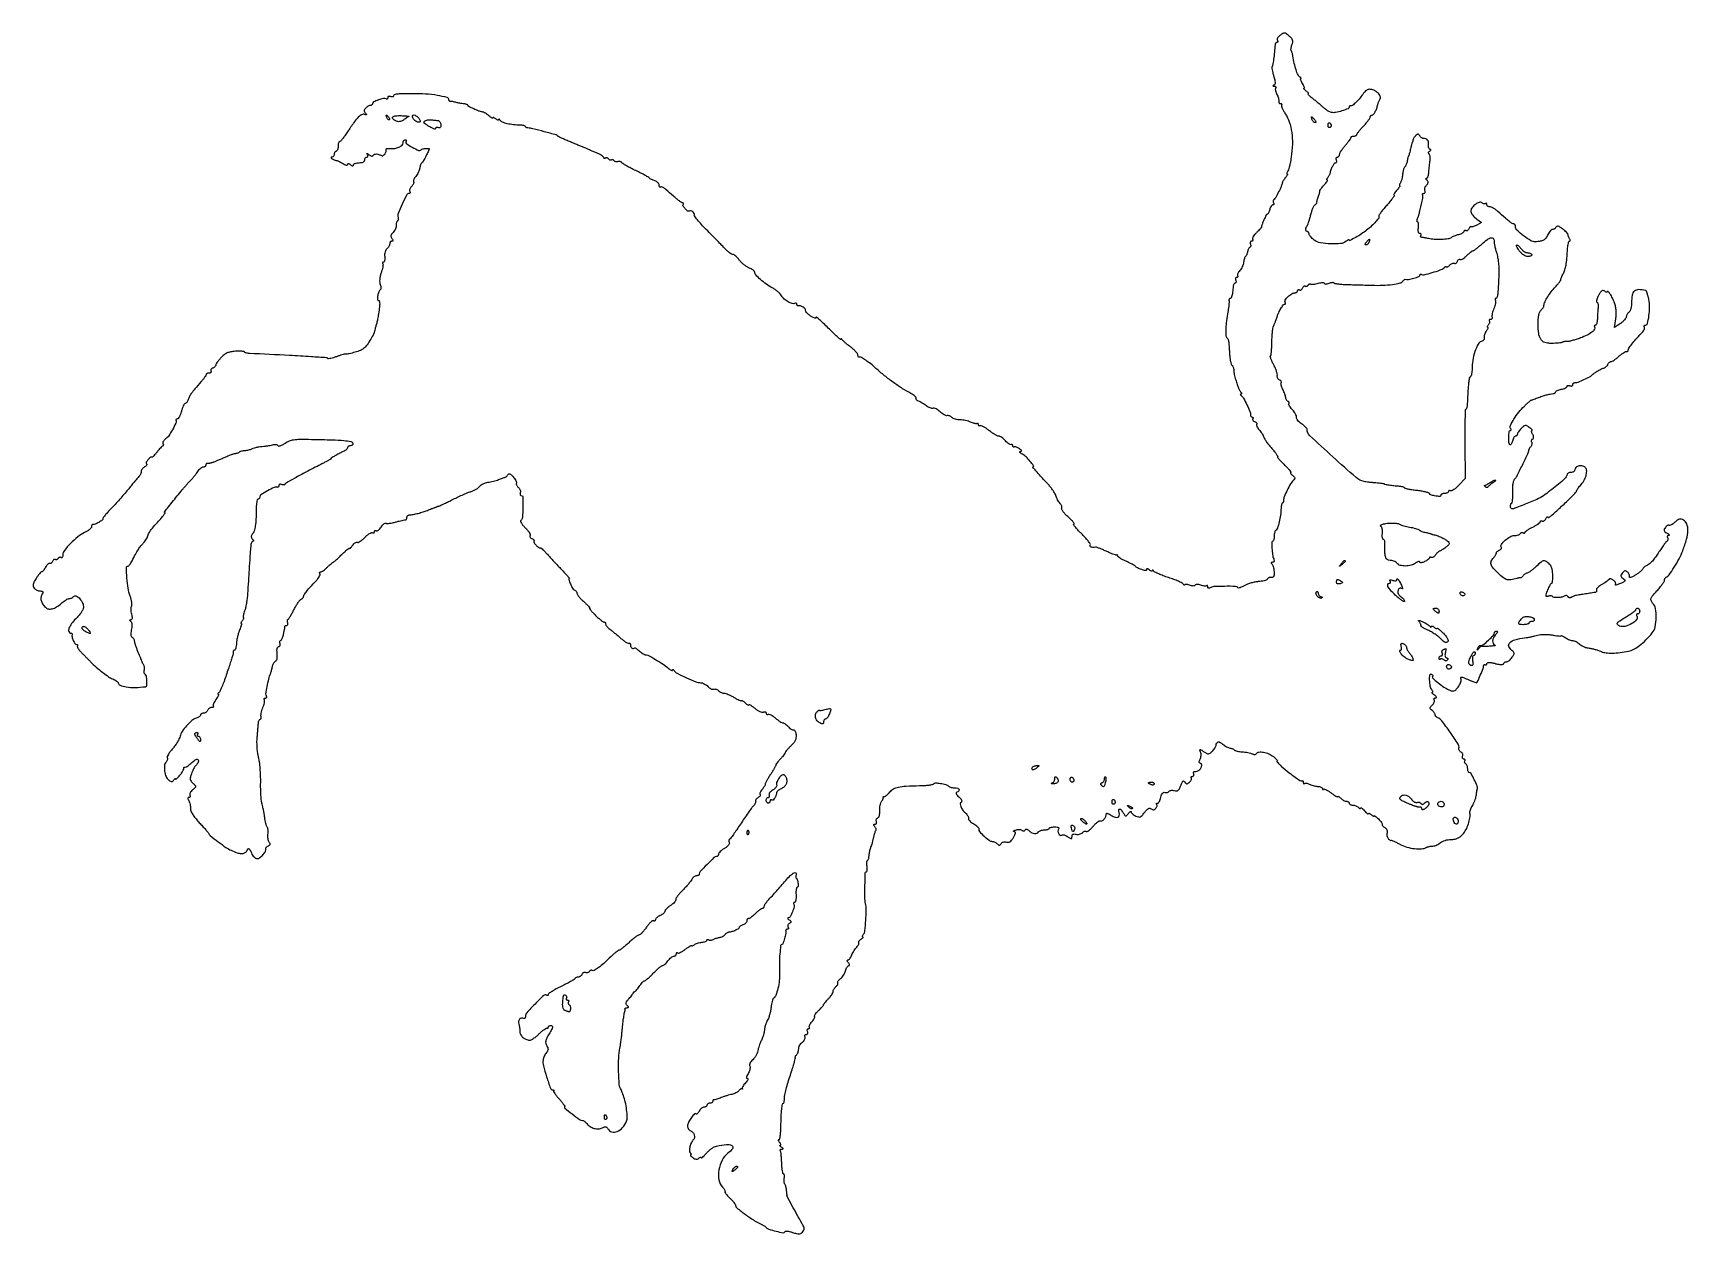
# Model space of a CAD drawing. Extents: x 0 to 866, y 1 to 629.
import ezdxf

# ---------------------------------------------------------------- set-up
doc = ezdxf.new("R2010")
doc.units = 0

msp = doc.modelspace()

# ---------------------------------------------------------------- linework, layer by layer
for points in [[(652.649862, 627.534731, 0.051392), (651.990867, 626.919531, 0.066971), (651.536829, 626.231513, 0.082587), (651.345923, 625.579361, 0.169997), (651.458879, 625.066535, -0.061685), (651.646433, 624.657972, -0.131349), (651.662279, 624.313295, -0.191599), (651.509943, 624.087669, -0.150705), (651.225684, 624, 0.134914), (650.878118, 623.904478, 0.092076), (650.568407, 623.632812, 0.080101), (650.343299, 623.227762, 0.068568), (650.241235, 622.75, -0.00754), (649.896236, 618.867462, -0.008782), (649.448093, 615.190193, -0.004078), (648.968387, 611.950208, -0.15888), (648.642582, 611.309248, 0.227971), (648.506721, 610.921623, 0.014094), (648.680827, 609.680313, 0.018639), (648.996208, 608.162025, 0.012564), (649.463584, 606.454743, -0.013698), (650.037849, 604.338158, -0.050391), (650.226846, 602.965717, -0.095756), (650.091551, 602.098592, -0.212006), (649.638262, 601.625035, 0.026109), (649.188641, 601.412458, 0.359373), (649.125328, 601.257086, 0.288361), (649.269049, 601.134488, 0.021134), (649.809017, 601.078947, -0.082465), (650.263535, 600.975017, -0.149754), (650.555715, 600.735512, -0.17202), (650.640088, 600.399681, -0.115259), (650.512773, 600.020667, 0.143208), (650.365936, 599.488228, 0.045591), (650.454271, 598.662004, 0.041224), (650.727524, 597.711845, 0.035725), (651.16356, 596.770667, -0.028592), (651.625583, 595.809551, -0.028396), (651.976138, 594.799821, -0.029612), (652.17905, 593.884578, -0.090033), (652.165968, 593.25, 0.086665), (652.152937, 592.772774, 0.113267), (652.310797, 592.367188, 0.124782), (652.614785, 592.097451, 0.119942), (653.01518, 592, -0.081065), (653.398045, 591.937515, -0.159456), (653.642851, 591.755321, -0.1834), (653.712649, 591.4842, -0.111149), (653.603243, 591.16705, 0.219508), (653.539038, 590.640832, 0.025668), (653.969188, 589.5052, 0.026971), (654.658083, 588.140008, 0.018898), (655.57191, 586.679363, -0.070462), (657.687509, 582.367712, -0.044971), (658.938642, 576.915913, -0.040446), (659.281195, 570.677496, -0.032758), (658.668596, 564, -0.004476), (658.113265, 560.683958, -0.019595), (657.69117, 558.742345, -0.032736), (657.24719, 557.396717, -0.04359), (656.662863, 556.25, 0.039855), (656.413884, 555.770269, 0.086615), (656.321093, 555.367188, 0.163803), (656.393343, 555.107405, 0.248645), (656.595971, 555, -0.432825), (656.73362, 554.853375, -0.099857), (656.635016, 554.485937, -0.047432), (656.284815, 553.922394, -0.021189), (655.726247, 553.25, 0.021528), (655.109543, 552.506601, 0.022201), (654.56574, 551.720312, 0.022603), (654.157526, 550.999815, 0.082251), (653.999544, 550.5, -0.067663), (653.502849, 548.753862, -0.012998), (652.102853, 545.766529, -0.010425), (650.556404, 542.832664, -0.116406), (649.673988, 541.861803, 0.113295), (649.371627, 541.533214, 0.095338), (649.218866, 541.084485, 0.089231), (649.238851, 540.584702, 0.084102), (649.430902, 540.111803, -0.070616), (649.617125, 539.686344, -0.145739), (649.610699, 539.326592, -0.189598), (649.418046, 539.08935, -0.129212), (649.078069, 539, 0.189922), (648.634611, 538.825252, 0.058024), (648.159277, 538.265625, 0.048811), (647.727259, 537.456976, 0.036821), (647.410644, 536.5, -0.023748), (647.121327, 535.542344, -0.03466), (646.769996, 534.734375, -0.037325), (646.40984, 534.152283, -0.23998), (646.11083, 534, 0.285211), (645.563743, 533.660297, 0.009257), (644.4107, 531.217085, 0.015586), (643.406955, 528.783953, 0.086303), (643.143501, 527.398501, -0.168206), (643.027173, 527.078853, -0.010481), (642.366725, 526.299941, -0.014559), (641.516967, 525.393906, -0.010229), (640.511182, 524.422783, 0.030235), (639.551339, 523.418821, 0.043126), (638.838899, 522.413001, 0.050735), (638.440681, 521.541725, 0.223854), (638.50273, 520.995583, -0.094219), (638.64818, 520.615732, -0.172445), (638.594774, 520.292453, -0.173212), (638.349651, 520.076368, -0.095161), (637.952028, 520, 0.140985), (637.552834, 519.885156, 0.152578), (637.290338, 519.578353, 0.120928), (637.213287, 519.113391, 0.072613), (637.336834, 518.564608, -0.057223), (637.484259, 517.992227, -0.077234), (637.475505, 517.458446, -0.096882), (637.318118, 517.044982, -0.166584), (637.035426, 516.814608, 0.14095), (636.684085, 516.556444, 0.045244), (636.3332, 516.004916, 0.040999), (636.035188, 515.28857, 0.035794), (635.841603, 514.5, -0.027807), (635.657442, 513.694505, -0.029197), (635.387307, 512.927784, -0.030505), (635.077137, 512.298762, -0.102452), (634.774761, 511.956286, 0.123063), (634.476772, 511.589736, 0.028995), (634.18185, 510.850754, 0.02814), (633.933254, 509.936475, 0.024461), (633.774761, 508.956286, -0.049159), (633.545182, 507.877246, -0.030144), (633.076806, 506.662985, -0.030043), (632.461742, 505.505628, -0.046399), (631.78458, 504.598556, 0.035109), (631.166437, 503.808342, 0.046267), (630.727119, 503.006398, 0.054152), (630.510063, 502.305957, 0.18866), (630.593597, 501.848556, -0.098518), (630.714351, 501.524975, -0.175785), (630.662114, 501.249263, -0.1697), (630.442667, 501.064674, -0.091036), (630.090402, 501, 0.172457), (629.747127, 500.877971, 0.149855), (629.53372, 500.559375, 0.105471), (629.493584, 500.074174, 0.059765), (629.638374, 499.5, -0.051111), (629.793861, 498.925406, -0.092884), (629.782662, 498.440625, -0.142188), (629.612825, 498.122836, -0.202059), (629.321275, 498, 0.180696), (628.970443, 497.868933, 0.082064), (628.653075, 497.485937, 0.065368), (628.415207, 496.919629, 0.048499), (628.300134, 496.25, -0.010063), (628.030502, 493.371139, -0.032663), (627.689544, 491.484737, -0.051328), (627.273413, 490.332889, -0.287974), (626.743359, 490, 0.161384), (626.445273, 489.901214, 0.121212), (626.223962, 489.632812, 0.094169), (626.116069, 489.228051, 0.063729), (626.14218, 488.75, -0.062313), (626.184675, 488.010314, -0.009654), (626.057801, 486.545313, -0.010635), (625.836866, 484.814525, -0.009071), (625.532159, 483, 0.015138), (624.814271, 478.382679, 0.0217), (624.480947, 474.254815, 0.020343), (624.492583, 470.930151, 0.15895), (625.029986, 469.5, -0.0275), (625.342436, 469.062078, -0.024138), (625.619923, 468.573438, -0.024877), (625.827218, 468.107312, -0.064039), (625.914963, 467.75, 0.001352), (625.950435, 467.444529, 0.001458), (625.986696, 467.146875, 0.001375), (626.019256, 466.891655, 0.007006), (626.039746, 466.75, -0.022848), (626.061521, 466.556352, -0.00018), (626.16434, 464.999052, -0.00066), (626.279265, 463.212742, -0.000424), (626.408083, 461.14039, 0.015502), (626.602279, 459.040886, 0.021161), (626.915359, 457.16705, 0.018619), (627.289706, 455.670436, 0.173941), (627.673557, 455.14039, -0.112335), (628.032537, 454.753096, -0.04656), (628.332327, 454.100614, -0.042966), (628.535028, 453.312563, -0.042732), (628.600555, 452.5, 0.038025), (628.670014, 451.524314, 0.015247), (628.906562, 450.20625, 0.014984), (629.248932, 448.795182, 0.01832), (629.656164, 447.5, -0.003501), (630.080525, 446.278115, -0.003841), (630.474531, 445.0875, -0.00359), (630.796212, 444.064725, -0.019248), (630.945867, 443.5, 0.051556), (631.103819, 443.029019, 0.021111), (631.408952, 442.426562, 0.02062), (631.793872, 441.801925, 0.024811), (632.207482, 441.25, -0.040685), (632.544858, 440.768724, -0.100444), (632.68387, 440.362689, -0.205238), (632.609858, 440.100586, -0.22183), (632.372445, 439.984687, 0.125007), (632.125764, 439.917405, 0.315995), (632.050031, 439.758058, 0.152974), (632.172035, 439.519094, 0.040401), (632.5, 439.234687, -0.107861), (633.696845, 437.87634, -0.014169), (635.479743, 434.443746, -0.013479), (637.07287, 430.911989, -0.121681), (637.33193, 429.25, 0.074631), (637.361314, 428.772385, 0.095353), (637.532896, 428.367188, 0.110971), (637.817457, 428.097231, 0.135325), (638.170128, 428, -0.108995), (638.487823, 427.929913, -0.182314), (638.677063, 427.737031, -0.161178), (638.704886, 427.446847, -0.082576), (638.564761, 427.104785, 0.167719), (638.477508, 426.716845, 0.120855), (638.631568, 426.296958, 0.092131), (639.014336, 425.906882, 0.061252), (639.569126, 425.611848, -0.058319), (640.125976, 425.31988, -0.089075), (640.513872, 424.938368, -0.119157), (640.675871, 424.531384, -0.175571), (640.597962, 424.158507, 0.196449), (640.520331, 423.694056, 0.053025), (640.765902, 422.973095, 0.045283), (641.245431, 422.144724, 0.033706), (641.912245, 421.324569, -0.026874), (642.663067, 420.42642, -0.020052), (643.394802, 419.362463, -0.020399), (644.004738, 418.301047, -0.042752), (644.371088, 417.423125, 0.061423), (644.828102, 416.433337, 0.014512), (645.833952, 414.912325, 0.014724), (647.101524, 413.219573, 0.014031), (648.486368, 411.576278, -0.010785), (649.797181, 410.041166, -0.017645), (650.832162, 408.679407, -0.011815), (651.592969, 407.545515, -0.351697), (651.557831, 407.224498, 0.378183), (651.538278, 406.910967, 0.010663), (652.459267, 405.77708, 0.01668), (653.687239, 404.423666, 0.010042), (655.227653, 402.89822, -0.010847), (656.736298, 401.399417, -0.021477), (657.853656, 400.13576, -0.025311), (658.534425, 399.202996, -0.584518), (658.412767, 398.968197, 0.345028), (658.243611, 398.825919, 0.194915), (658.293782, 398.547029, 0.065744), (658.662853, 398.103743, 0.024077), (659.289469, 397.579094, -0.029744), (660.212387, 396.788406, -0.165687), (660.506086, 396.216675, -0.192748), (660.367129, 395.635439, -0.042502), (659.69326, 394.836117, 0.066653), (658.272805, 392.976451, 0.017685), (656.531857, 389.663309, 0.016075), (655.033251, 386.273892, 0.096335), (654.666667, 384.38889, -0.040097), (654.623951, 383.857088, -0.059401), (654.495312, 383.407986, -0.078124), (654.306547, 383.102547, -0.218717), (654.083333, 383, 0.305782), (653.849339, 382.842137, 0.033335), (653.636013, 382.192187, 0.031776), (653.467985, 381.303979, 0.019931), (653.379688, 380.25, -0.025007), (653.049557, 376.738036, -0.021431), (652.360556, 373.088331, -0.016475), (651.508517, 369.915961, -0.175542), (650.720365, 368.863729, 0.134015), (650.346744, 368.441144, 0.041871), (650.035045, 367.646579, 0.038444), (649.821553, 366.660897, 0.034125), (649.75, 365.613729, -0.025177), (649.699533, 364.612126, -0.039956), (649.545402, 363.767783, -0.047797), (649.322639, 363.168613, -0.287372), (649.053495, 363, 0.412527), (648.53163, 362.481133, 0.013892), (648.602024, 359.284945, 0.022486), (648.913261, 356.010535, 0.060196), (649.514554, 353.75, -0.047935), (649.737764, 352.986504, -0.13715), (649.691806, 352.440478, -0.193414), (649.390909, 352.110065, -0.110123), (648.856989, 351.984687, 0.0433), (648.351554, 351.935082, 0.241463), (648.142754, 351.773622, 0.295768), (648.174918, 351.539334, 0.057066), (648.505086, 351.234687, -0.130687), (648.904706, 350.740195, -0.032962), (649.266409, 349.761127, -0.031366), (649.544407, 348.548021, -0.027179), (649.685425, 347.25, -0.024953), (649.69287, 345.377695, -0.147923), (649.370356, 344.464896, -0.212527), (648.667429, 344.06371, -0.058276), (647.361803, 344.08541, 0.138219), (647.0711, 344.043952, 0.056032), (646.722394, 343.840436, 0.049723), (646.37426, 343.522808, 0.044592), (646.081282, 343.131517, -0.159476), (645.588895, 342.715998, -0.030291), (644.461606, 342.337314, -0.029593), (643.03634, 342.04194, -0.023405), (641.469478, 341.887295, 0.035159), (639.718454, 341.672841, 0.022789), (637.734606, 341.19214, 0.022913), (635.83039, 340.541781, 0.039723), (634.32918, 339.808565, -0.023945), (633.078476, 339.14809, -0.0379), (631.945441, 338.718743, -0.044014), (631.056662, 338.539983, -0.289648), (630.666966, 338.729843, 0.254013), (629.528518, 339.381249, 0.007464), (623.811314, 339.42291, 0.010802), (618.248857, 339.260198, 0.126348), (616.192948, 338.619248, -0.075076), (615.727282, 338.420332, -0.162001), (615.342941, 338.446267, -0.190668), (615.091325, 338.688017, -0.107557), (615, 339.10765, 0.048489), (614.958248, 339.537174, 0.144812), (614.822921, 339.79621, 0.260509), (614.625349, 339.85561, 0.142903), (614.397177, 339.730511, -0.182175), (614.011234, 339.555839, -0.040979), (613.277662, 339.568539, -0.037356), (612.381002, 339.726058, -0.028694), (611.432579, 340.025633, 0.034521), (610.43163, 340.32903, 0.058575), (609.562488, 340.423506, 0.078026), (608.895966, 340.31288, 0.176038), (608.5, 340, -0.179124), (608.096599, 339.685149, -0.078329), (607.415707, 339.580915, -0.057629), (606.517924, 339.688772, -0.032168), (605.464598, 340.01346, 0.024603), (604.518201, 340.320928, 0.044964), (603.719478, 340.462201, 0.065491), (603.165814, 340.436937, 0.35748), (602.984687, 340.225249, -0.203617), (602.909445, 340.058043, -0.312413), (602.758058, 340.036618, -0.100772), (602.519188, 340.224271, -0.028967), (602.234687, 340.601537, 0.132057), (601.617748, 341.142627, 0.010854), (599.659564, 342.05422, 0.013947), (597.234734, 343.039904, 0.010285), (594.5, 344, -0.010285), (591.765266, 344.960096, -0.013947), (589.340436, 345.94578, -0.010854), (587.382252, 346.857373, -0.132057), (586.765313, 347.398463, 0.034721), (586.480573, 347.767152, 0.137686), (586.241942, 347.920143, 0.339079), (586.084746, 347.861445, 0.136348), (586.015313, 347.627555, -0.282972), (585.876054, 347.409849, -0.174542), (585.563873, 347.377077, -0.07963), (585.077403, 347.582717, -0.033478), (584.5, 348, 0.02672), (583.827265, 348.500145, 0.123177), (583.373269, 348.661123, 0.287898), (583.107285, 348.52768, 0.13714), (583, 348.143884, -0.459603), (582.459856, 347.680388, -0.039514), (580.449881, 348.154051, -0.038874), (578.288634, 349.037722, -0.104833), (577, 350.068633, 0.094507), (576.612268, 350.39204, 0.007103), (575.398438, 351.043434, 0.009614), (573.914292, 351.777087, 0.007158), (572.25, 352.531435, -0.014925), (570.621605, 353.300219, -0.022121), (569.248438, 354.07766, -0.018511), (568.206161, 354.78526, -0.238725), (568, 355.192448, 0.097349), (567.942418, 355.485394, 0.125443), (567.779688, 355.704986, 0.129249), (567.535901, 355.815728, 0.106871), (567.25, 355.803249, -0.144501), (566.754801, 355.818338, -0.008714), (565.334307, 356.312691, -0.012461), (563.643777, 356.982533, -0.00885), (561.781682, 357.81381, 0.007983), (559.917337, 358.649967, 0.011087), (558.219751, 359.334835, 0.007773), (556.790616, 359.84963, 0.124063), (556.281682, 359.89214, -0.042348), (554.936043, 359.785767, -0.093573), (553.928632, 359.981981, -0.192911), (553.464138, 360.423553, -0.250853), (553.499922, 360.999874, 0.289997), (553.493004, 361.632517, 0.019585), (552.404438, 363.174823, 0.023252), (550.856805, 365.011226, 0.014918), (548.902846, 366.999874, -0.011591), (546.991105, 368.919836, -0.023529), (545.597591, 370.531213, -0.031289), (544.798846, 371.690221, -0.583118), (544.97415, 372, 0.5463), (545.150965, 372.275371, 0.059099), (544.6723, 373.060922, 0.031902), (543.63335, 374.223971, 0.014551), (542.14023, 375.61165, -0.018907), (540.603932, 377.064595, -0.029186), (539.403016, 378.441841, -0.028715), (538.605198, 379.604662, -0.281474), (538.607948, 380.174663, 0.158293), (538.72674, 380.660946, 0.062967), (538.588549, 381.342116, 0.053913), (538.238907, 382.097213, 0.044694), (537.716242, 382.813013, -0.035649), (537.096872, 383.629857, -0.01999), (536.458601, 384.700676, -0.019865), (535.897416, 385.839601, -0.030436), (535.512762, 386.870139, 0.054827), (535.022145, 388.011629, 0.018966), (534.077888, 389.540051, 0.018581), (532.901355, 391.158832, 0.020529), (531.644482, 392.630922, -0.001929), (527.585171, 397.042027, -0.007436), (525.115245, 399.82901, -0.0053), (523.479423, 401.772363, -0.633896), (523.586827, 402, 0.603776), (523.873412, 402.544595, 0.024572), (522.164877, 404.78693, 0.025719), (519.96564, 407.139792, 0.067564), (518.106731, 408.503091, -0.022207), (517.194514, 409.052718, -0.077488), (516.689059, 409.515491, -0.31367), (516.669902, 409.801491, -0.255876), (516.94113, 409.959962, 0.080022), (517.48628, 410.063381, 0.40772), (517.607655, 410.315079, 0.137958), (517.326882, 410.726235, 0.016524), (516.452158, 411.411324, 0.032355), (515.657404, 411.917028, 0.04143), (514.865472, 412.26991, 0.046728), (514.183801, 412.438884, 0.177626), (513.761028, 412.352307, -0.128209), (513.471799, 412.263299, -0.189376), (513.223552, 412.348551, -0.146462), (513.05619, 412.606909, -0.071111), (513, 413, 0.08167), (512.936225, 413.387836, 0.160153), (512.750512, 413.635419, 0.182969), (512.474095, 413.705319, 0.110275), (512.150679, 413.593125, -0.23791), (511.68205, 413.552516, -0.04868), (510.921027, 413.946764, -0.041576), (510.040449, 414.627889, -0.028413), (509.157293, 415.534108, 0.028869), (508.235868, 416.477873, 0.031925), (507.24087, 417.275644, 0.033712), (506.313973, 417.837067, 0.11987), (505.644118, 418, -0.113631), (504.89408, 418.172685, -0.018707), (503.573675, 418.876959, -0.019735), (502.057028, 419.842392, -0.016294), (500.51838, 420.985394, 0.019001), (499.015152, 422.089506, 0.027756), (497.606503, 422.933907, 0.026621), (496.431111, 423.47479, 0.237211), (495.880875, 423.426377, -0.104944), (495.545232, 423.305964, -0.180045), (495.258757, 423.370309, -0.16445), (495.066563, 423.614102, -0.085612), (495, 424, 0.078292), (494.938633, 424.389508, 0.156129), (494.758626, 424.640434, 0.185296), (494.491016, 424.715164, 0.115371), (494.1783, 424.610195, -0.155346), (493.703937, 424.491419, -0.036669), (492.884661, 424.603688, -0.034307), (491.918222, 424.879581, -0.027988), (490.9283, 425.301178, 0.03861), (489.781883, 425.760938, 0.021719), (488.332063, 426.147846, 0.021569), (486.825737, 426.412976, 0.032786), (485.5, 426.5, -0.038165), (484.251196, 426.595461, -0.033932), (482.979967, 426.880301, -0.03553), (481.869496, 427.297392, -0.082243), (481.133929, 427.794643, 0.050378), (480.528724, 428.262301, 0.05027), (479.8418, 428.599871, 0.054924), (479.179374, 428.766596, 0.11515), (478.653505, 428.717835, -0.168121), (478.060771, 428.724578, -0.037862), (477.126368, 429.142068, -0.035187), (476.065933, 429.816133, -0.027835), (475.019576, 430.683644, 0.030841), (473.967934, 431.544931, 0.038642), (472.891686, 432.200802, 0.042635), (471.938097, 432.587043, 0.16795), (471.313824, 432.566328, -0.139583), (470.699922, 432.5118, -0.04295), (469.796401, 432.766369, -0.039218), (468.786765, 433.2403, -0.034215), (467.813824, 433.885659, 0.016865), (466.795135, 434.613448, 0.013308), (465.647005, 435.333283, 0.013517), (464.543971, 435.945019, 0.032196), (463.686618, 436.32272, -0.048899), (463.030429, 436.638332, -0.078962), (462.55883, 437.038491, -0.112489), (462.338937, 437.455221, -0.206635), (462.39379, 437.828148, 0.299264), (462.381613, 438.263101, 0.052958), (461.819324, 438.910225, 0.042227), (460.898701, 439.632439, 0.025886), (459.707172, 440.329045, -0.021232), (455.34612, 442.824508, -0.015024), (450.664974, 445.974029, -0.014373), (445.929083, 449.582004, -0.014282), (441.398009, 453.463521, 0.015226), (438.668214, 455.793066, 0.020489), (436.052509, 457.72044, 0.016436), (433.802553, 459.134773, 0.208053), (432.831122, 459.25, -0.173387), (432.515324, 459.266174, -0.136503), (432.244142, 459.479198, -0.09891), (432.061319, 459.871163, -0.059884), (432, 460.381311, 0.155867), (431.774603, 461.086786, 0.027682), (430.898438, 462.184011, 0.027603), (429.685792, 463.399114, 0.021791), (428.25, 464.578448, -0.007793), (426.760395, 465.733713, -0.009138), (425.385748, 466.876404, -0.008228), (424.260601, 467.879768, -0.054265), (423.765313, 468.447137, 0.03462), (423.480757, 468.800132, 0.128872), (423.241942, 468.952128, 0.325452), (423.08605, 468.900672, 0.15212), (423.015313, 468.687767, -0.633203), (422.79139, 468.586964, -0.006416), (421.095123, 470.071079, -0.010686), (418.995089, 472.039237, -0.005835), (416.5, 474.537498, 0.008236), (414.005215, 477.011575, 0.015758), (411.909375, 478.899462, 0.014138), (410.301741, 480.182191, 0.618616), (410, 480.031638, -0.373575), (409.755499, 479.750062, -0.11407), (409.146171, 479.802868, -0.054054), (408.186179, 480.233427, -0.022295), (406.988242, 481.008372, -0.0245), (405.870936, 481.889507, -0.038047), (405.00983, 482.763476, -0.043831), (404.476428, 483.519674, -0.276837), (404.482498, 483.971682, 0.347074), (404.403808, 484.65559, 0.06461), (403.333184, 485.48491, 0.057953), (401.920339, 486.106131, 0.127452), (400.75, 486.158759, -0.14594), (400.464575, 486.181996, -0.126958), (400.220312, 486.357722, -0.103054), (400.056138, 486.6661, -0.071077), (400, 487.059017, 0.098096), (399.928723, 487.418823, 0.175476), (399.728262, 487.639005, 0.170045), (399.428006, 487.683759, 0.091421), (399.074936, 487.546313, -0.210921), (397.655205, 487.349389, -0.056431), (395.497342, 488.238071, -0.054611), (393.392288, 489.717256, -0.08968), (392.043445, 491.418823, 0.066738), (391.337298, 492.398234, 0.026556), (390.133861, 493.541451, 0.025707), (388.686812, 494.653514, 0.029386), (387.194539, 495.558366, -0.03302), (384.079985, 497.477967, -0.027163), (381.025069, 499.911552, -0.022914), (378.56224, 502.313121, -0.190291), (378, 503.736943, 0.194825), (377.807895, 504.211248, 0.0392), (377.111128, 504.825795, 0.036071), (376.132712, 505.456119, 0.026881), (374.974054, 506.010747, -0.045704), (373.666796, 506.698052, -0.026843), (372.237098, 507.738408, -0.026682), (370.9083, 508.942212, -0.040668), (369.90596, 510.132068, 0.027), (369.03126, 511.229885, 0.032434), (368.092029, 512.157545, 0.034231), (367.218815, 512.815761, 0.145383), (366.598572, 513, -0.135392), (365.933334, 513.1835, -0.024107), (364.848226, 513.904554, -0.024514), (363.626109, 514.900383, -0.019947), (362.416667, 516.079333, 0.003328), (360.852282, 517.709099, 0.000896), (358.348454, 520.273841, 0.000908), (355.494589, 523.17611, 0.00094), (352.663176, 526.03434, -0.010387), (350.084458, 528.737773, -0.016512), (348.005361, 531.166471, -0.01058), (346.432394, 533.219291, -0.305569), (346.407432, 533.850222, 0.310019), (346.375123, 534.527436, 0.081806), (345.545154, 535.314117, 0.074852), (344.44625, 535.839474, 0.224143), (343.643197, 535.722644, -0.32323), (342.88298, 535.752911, -0.042381), (341.628382, 536.921141, -0.041987), (340.576095, 538.298501, -0.288107), (340.570027, 539.113307, 0.069714), (340.72002, 539.454325, 0.139526), (340.719408, 539.74635, 0.183896), (340.572151, 539.942864, 0.134632), (340.309017, 540.023203, -0.142142), (339.81838, 540.180943, -0.008947), (338.562649, 541.061122, -0.012604), (337.091193, 542.190099, -0.008997), (335.5, 543.523965, 0.001657), (331.451741, 547.019985, 0.026441), (330.01568, 548.125672, 0.105138), (329.210192, 548.460325, 0.247278), (328.606556, 548.273222, -0.221866), (328.378594, 548.190335, -0.237946), (328.178176, 548.314631, -0.101193), (328.041679, 548.692347, -0.036284), (328, 549.265946, 0.123977), (327.832829, 549.929783, 0.070291), (327.339063, 550.601699, 0.063175), (326.610308, 551.179673, 0.060533), (325.75, 551.567394, -0.020528), (324.851983, 551.888644, -0.022728), (324.014062, 552.272979, -0.02286), (323.334884, 552.66294, -0.098525), (323, 552.983364, 0.111982), (322.561508, 553.381114, 0.004537), (320.675498, 554.422762, 0.007747), (318.396468, 555.609371, 0.005392), (315.788929, 556.881085, -0.008253), (313.171671, 558.176129, -0.011274), (310.861212, 559.433957, -0.008241), (308.98692, 560.551274, -0.116314), (308.437779, 561.100676, 0.110678), (308.089917, 561.456537, 0.081908), (307.584218, 561.678047, 0.076692), (307.001272, 561.73437, 0.077565), (306.430874, 561.611848, -0.072875), (305.863413, 561.484407, -0.07497), (305.288975, 561.527132, -0.081775), (304.795855, 561.728154, -0.11727), (304.462927, 562.059986, 0.087354), (304.168017, 562.39096, 0.094409), (303.785229, 562.590453, 0.100139), (303.374889, 562.628541, 0.112095), (303, 562.5, -0.11907), (302.622221, 562.376253, -0.100657), (302.203881, 562.427168, -0.092249), (301.808915, 562.645885, -0.082063), (301.5, 563, 0.088941), (301.185645, 563.350569, 0.094986), (300.775821, 563.560288, 0.099917), (300.334982, 563.597587, 0.110145), (299.930902, 563.457295, -0.070197), (299.57465, 563.30101, -0.14512), (299.273452, 563.305524, -0.189779), (299.074888, 563.46554, -0.130074), (299, 563.748535, 0.23714), (298.784117, 564.17812, 0.021039), (297.751563, 564.880548, 0.023918), (296.37831, 565.644135, 0.016246), (294.75, 566.385312, -0.000628), (292.976181, 567.126758, -0.000584), (291.160938, 567.890691, -0.000582), (289.54869, 568.573625, -0.001977), (288.5, 569.024183, 0.003193), (287.388839, 569.498383, 0.0007), (285.471875, 570.29888, 0.000729), (283.252346, 571.218286, 0.0007), (281, 572.143756, -0.005789), (278.856607, 573.050066, -0.008154), (276.96875, 573.911143, -0.00517), (275.410468, 574.672689, -0.104154), (275, 574.99954, 0.153535), (274.148224, 575.551943, 0.001932), (267.84207, 577.27543, 0.004785), (261.920005, 578.808756, 0.042084), (259.25, 579.238722, -0.049558), (258.771725, 579.323078, -0.066227), (258.367188, 579.496924, -0.082795), (258.093803, 579.728763, -0.177384), (258, 579.984848, 0.299435), (257.832144, 580.240005, 0.040136), (257.192187, 580.456931, 0.035631), (256.303927, 580.614308, 0.022336), (255.25, 580.677046, -0.023864), (251.694895, 580.899567, -0.031724), (248.505739, 581.459015, -0.033797), (246.007444, 582.244572, -0.159694), (244.863454, 583.186696, 0.028311), (244.540882, 583.636861, 0.103638), (244.270771, 583.857936, 0.331221), (244.09962, 583.830257, 0.19056), (244.015313, 583.627555, -0.282972), (243.876054, 583.409849, -0.174542), (243.563873, 583.377077, -0.07963), (243.077403, 583.582717, -0.033478), (242.5, 584, 0.029225), (241.923608, 584.424056, 0.068547), (241.440625, 584.650832, 0.154009), (241.133145, 584.649751, 0.326309), (241, 584.467457, -0.455478), (240.833706, 584.32278, -0.086449), (240.398407, 584.462829, -0.043285), (239.738813, 584.88585, -0.0197), (238.952025, 585.543417, 0.02591), (238.062463, 586.268313, 0.024281), (237.083743, 586.914296, 0.025054), (236.159505, 587.40105, 0.072355), (235.467796, 587.607606, -0.053754), (233.601373, 588.090416, -0.017334), (230.960765, 589.191948, -0.00931), (228.36275, 590.442089, -0.283145), (228, 591.031307, 0.245805), (227.883547, 591.253875, 0.051611), (227.485938, 591.472932, 0.043095), (226.920335, 591.656791, 0.028925), (226.25, 591.772082, -0.014657), (224.70886, 591.992092, -0.007333), (222.773877, 592.355762, -0.006267), (220.942178, 592.751879, -0.036573), (220, 593.04191, 0.053202), (219.755226, 593.108451, 0.024504), (219.426562, 593.144795, 0.02394), (219.0738, 593.149473, 0.030507), (218.75, 593.118421, -0.121212), (218.464215, 593.142669, -0.119239), (218.220313, 593.296691, -0.107935), (218.056914, 593.560148, -0.085233), (218, 593.891592, 0.341085), (217.009093, 595.17518, 0.021683), (212.054937, 596.244559, 0.026183), (205.819525, 596.976685, 0.020434), (199, 597.138083, 0.001426), (192.500899, 597.007747, 0.023367), (190.330202, 596.856355, 0.093445), (189.348715, 596.549834, 0.277227), (189, 595.969236, -0.198704), (188.877202, 595.672439, -0.143244), (188.559375, 595.498128, -0.094223), (188.074555, 595.483963, -0.051978), (187.5, 595.638374, 0.069008), (186.926317, 595.771857, 0.116977), (186.440625, 595.70238, 0.152575), (186.120613, 595.444764, 0.148627), (186, 595.047972, -0.081595), (185.933544, 594.643456, -0.160068), (185.739993, 594.385174, -0.183023), (185.451917, 594.312164, -0.110382), (185.114869, 594.429007, 0.197366), (183.788853, 594.648241, 0.028853), (181.115299, 593.869125, 0.026865), (178.569008, 592.807634, 0.288125), (178, 591.902175, -0.118012), (177.917635, 591.558064, -0.100606), (177.685268, 591.265014, -0.092585), (177.337767, 591.068255, -0.082829), (176.928571, 591, 0.092487), (176.422116, 590.905511, 0.035435), (175.771116, 590.599241, 0.03359), (175.09398, 590.157795, 0.035143), (174.492857, 589.635714, 0.044707), (173.877411, 588.899134, 0.135656), (173.663452, 588.288501, 0.147796), (173.801741, 587.687363, 0.056679), (174.314286, 586.988536, -0.012456), (174.908384, 586.312725, -0.325833), (174.923519, 586.084653, -0.334803), (174.712667, 586.005061, -0.01279), (173.864757, 586.2774, 0.210416), (172.341668, 586.157713, 0.075479), (170.561804, 584.821782, 0.039694), (168.262858, 582.075173, 0.00948), (164.90497, 577.152194, -0.009717), (163.556951, 575.17789, -0.014566), (162.297825, 573.513457, -0.009402), (161.199705, 572.197955, -0.217437), (160.766025, 572, 0.267573), (160.471097, 571.83, 0.056981), (160.22502, 571.265625, 0.04535), (160.055641, 570.457841, 0.029021), (160, 569.5, -0.038131), (159.926884, 568.542644, -0.057076), (159.70625, 567.734375, -0.074992), (159.382936, 567.182831, -0.226478), (159, 567, 0.148195), (158.618646, 566.884432, 0.098894), (158.29375, 566.559375, 0.082425), (158.074694, 566.073457, 0.064853), (158, 565.5, -0.081566), (157.905534, 564.924778, -0.090078), (157.632812, 564.431692, -0.098016), (157.226849, 564.096294, -0.118239), (156.75, 563.969591, 0.136633), (156.423575, 563.870079, 0.37514), (156.360967, 563.656795, 0.125259), (156.626023, 563.330018, 0.028125), (157.228824, 562.931752, 0.019071), (157.914078, 562.566699, 0.028218), (158.542383, 562.304807, 0.027241), (159.054711, 562.155244, 0.247287), (159.272803, 562.212161, -0.293817), (159.5098, 562.252496, -0.013485), (160.290275, 561.894613, -0.018812), (161.234029, 561.385727, -0.011974), (162.293979, 560.726947, 0.022491), (163.424836, 560.056642, 0.065646), (164.272461, 559.738573, 0.153808), (164.782981, 559.778136, 0.306116), (165, 560.099392, -0.107865), (165.095651, 560.537617, -0.311299), (165.34906, 560.68863, -0.134274), (165.789161, 560.536351, -0.023169), (166.5, 560, 0.036289), (167.076421, 559.588332, 0.089545), (167.559375, 559.401557, 0.195503), (167.866005, 559.462352, 0.252396), (168, 559.710889, -0.147245), (168.113666, 560.088498, -0.086114), (168.440625, 560.434865, -0.072842), (168.926445, 560.69837, -0.060298), (169.5, 560.833333), (170.182845, 560.909205), (171, 561), (171.817155, 561.090795), (172.5, 561.166667, 0.084604), (173.072927, 561.331082, 0.084482), (173.559375, 561.676042, 0.088863), (173.885842, 562.145004, 0.108137), (174, 562.666667, -0.077919), (174.079862, 563.17602, -0.09029), (174.311086, 563.608333, -0.100781), (174.655133, 563.897345, -0.125096), (175.059017, 564, 0.146934), (175.399421, 564.102241, 0.188594), (175.586349, 564.367188, 0.132816), (175.577268, 564.7713, 0.063696), (175.367059, 565.25, -0.021096), (175.053752, 565.825132, -0.574008), (175.131341, 565.942134, -0.150273), (175.40995, 565.838773, -0.006829), (176.219014, 565.201442, 0.045331), (176.912256, 564.736997, 0.086838), (177.544634, 564.522905, 0.125144), (178.05674, 564.572114, 0.16971), (178.414943, 564.862375, -0.159779), (179.088494, 565.430095, -0.104202), (180.098148, 565.609454, -0.080123), (181.333935, 565.369547, -0.051842), (182.645215, 564.727623, 0.284255), (183.474619, 564.723529, 0.09361), (184.418625, 565.577973, 0.07882), (185.111964, 566.874206, 0.129448), (185.206337, 568.107264, -0.342098), (185.318724, 568.324112, -0.064092), (185.774778, 568.467885, -0.045271), (186.460981, 568.527669, -0.025391), (187.297579, 568.482158, 0.064167), (189.638507, 568.536106, 0.067067), (191.852181, 569.184979, 0.080449), (193.456473, 570.235185, 0.210694), (194, 571.467776, -0.067352), (194.079254, 572.053463, -0.08414), (194.311086, 572.549909, -0.099583), (194.65517, 572.881901, -0.143218), (195.059017, 573, -0.103347), (195.416461, 572.92532, -0.179064), (195.632361, 572.717513, -0.16575), (195.670482, 572.405591, -0.086885), (195.523697, 572.038343, 0.402585), (195.749927, 570.9867, 0.023181), (198.840141, 569.104439, 0.022931), (202.139895, 567.490567, 0.30781), (203.39655, 567.729883, -0.140783), (204.32383, 568.243308, -0.036138), (206.03411, 568.508265, -0.04341), (207.521762, 568.500364, -0.535504), (207.746235, 568.084968, 0.007291), (207.554662, 567.710874, 0.000696), (207.101788, 566.790584, 0.000888), (206.565301, 565.691612, 0.0007), (205.988267, 564.5, -0.011939), (205.379427, 563.311566, -0.014203), (204.747055, 562.221623, -0.013032), (204.167638, 561.337611, -0.083799), (203.795608, 560.95659, 0.112882), (203.485465, 560.600008, 0.029964), (203.16831, 559.910537, 0.028814), (202.892971, 559.061554, 0.026146), (202.70644, 558.158642, -0.048082), (202.451699, 557.150628, -0.026642), (201.96073, 555.979249, -0.026335), (201.331595, 554.835315, -0.038172), (200.651013, 553.905381, 0.034813), (200.035548, 553.076153, 0.045377), (199.600804, 552.237425, 0.052662), (199.388919, 551.50688, 0.184718), (199.479018, 551.033949, -0.175405), (199.572717, 550.586216, -0.064809), (199.39789, 549.955544, -0.054153), (199.007599, 549.254599, -0.042311), (198.445433, 548.588291, 0.048898), (197.889823, 547.911909, 0.059362), (197.517478, 547.181392, 0.070204), (197.3723, 546.508891, 0.157793), (197.495259, 546.007671, -0.070533), (197.664118, 545.622056, -0.145617), (197.658479, 545.296003, -0.189634), (197.484146, 545.080998, -0.129382), (197.176367, 545, 0.278888), (195.910502, 544.234383, 0.011959), (193.505441, 539.367494, 0.01402), (191.376196, 534.428264, 0.188534), (191.364036, 532.49372, -0.062108), (191.509052, 531.907113, -0.069864), (191.496739, 531.326567, -0.079938), (191.335496, 530.840397, -0.135175), (191.045393, 530.528054, 0.128487), (190.731282, 530.198658, 0.059621), (190.506597, 529.647312, 0.053363), (190.397428, 528.976157, 0.05013), (190.429049, 528.282457, -0.094293), (190.395383, 527.487065, -0.043681), (190.071053, 526.500576, -0.041185), (189.536547, 525.491853, -0.045139), (188.857989, 524.617195, 0.032956), (188.031569, 523.603835, 0.101165), (187.67497, 522.797973, 0.139385), (187.72005, 522.0721, 0.088659), (188.140451, 521.330766, -0.023714), (188.626449, 520.685199, -0.154056), (188.742189, 520.30041, -0.315858), (188.580991, 520.07718, -0.083569), (188.122445, 520, 0.121959), (187.69435, 519.894004, 0.100752), (187.329718, 519.595343, 0.091319), (187.084765, 519.148631, 0.080031), (187, 518.622445, -0.085235), (186.894234, 518.006515, -0.043712), (186.568425, 517.291371, -0.041761), (186.092968, 516.593901, -0.049107), (185.530809, 516.025569, 0.09729), (184.968153, 515.335592, 0.05564), (184.569079, 514.33344, 0.050375), (184.368885, 513.146831, 0.045627), (184.399636, 511.903124, -0.029975), (184.461981, 510.790575, -0.049162), (184.365808, 509.852793, -0.066141), (184.142149, 509.205173, -0.283816), (183.80981, 509, 0.099012), (183.494933, 508.93703, 0.176143), (183.302686, 508.760264, 0.169296), (183.264493, 508.495399, 0.090589), (183.386358, 508.183876, -0.163353), (183.51046, 507.653207, -0.020326), (183.34906, 506.462797, -0.022228), (183.02729, 505.02291, -0.016707), (182.551088, 503.470931, 0.026816), (182.038797, 501.672514, 0.036365), (181.784523, 500.003507, 0.041435), (181.790909, 498.529621, 0.069151), (182.067502, 497.322457, -0.038116), (182.333313, 496.422277, -0.051544), (182.424655, 495.579293, -0.062575), (182.343871, 494.909598, -0.195481), (182.081192, 494.550179, 0.17361), (181.278032, 493.543523, 0.044477), (180.773574, 491.488693, 0.047223), (180.662, 489.549249, 0.403444), (181.231905, 489, -0.33767), (181.577004, 488.736947, -0.04835), (181.738782, 487.803338, -0.037066), (181.739941, 486.447347, -0.018793), (181.551056, 484.75, -0.002476), (180.995954, 481.158861, -0.006617), (180.553762, 478.606528, -0.00241), (180.17583, 476.637164, -0.35835), (180.009023, 476.5, 0.340073), (179.935019, 476.443084, 0.003767), (179.767233, 475.791547, 0.00968), (179.588895, 475.012898, 0.005923), (179.407279, 474.088244, -0.061916), (178.643328, 471.668194, -0.027006), (177.074761, 468.680468, -0.027066), (175.158896, 465.828756, -0.051772), (173.282286, 463.810868, -0.086623), (171.727125, 462.867218, -0.021083), (168.876919, 461.889612, -0.022452), (165.851273, 461.138386, -0.05185), (163.52213, 460.916779, 0.074896), (163.185162, 460.86903, 0.003122), (162.020504, 460.513197, 0.005342), (160.643403, 460.066834, 0.003764), (159.104328, 459.536809, -0.013244), (157.567421, 459.039917, -0.019746), (156.197588, 458.694913, -0.015359), (155.078941, 458.495368, -0.2371), (154.71865, 458.614683, 0.181043), (153.872937, 458.999674, 0.001317), (146.014742, 459.521839, 0.003073), (134.549079, 460.182659, 0.00059), (113.75, 461.228598, -0.022745), (112.69616, 461.328534, -0.035799), (111.807812, 461.519363, -0.04015), (111.168214, 461.762614, -0.289481), (111, 462.028809, 0.372858), (110.785697, 462.276236, 0.017887), (109.61143, 462.402912, 0.021964), (108.085376, 462.445302, 0.013161), (106.272953, 462.368279, 0.027286), (103.787481, 462.060125, 0.059015), (101.947706, 461.499462, 0.06399), (100.383243, 460.558475, 0.03749), (98.772953, 459.075521, 0.01472), (97.711063, 457.87005, 0.019094), (96.814555, 456.701786, 0.017053), (96.148856, 455.69068, 0.137901), (96, 455.161223, -0.136934), (95.88655, 454.754737, -0.061643), (95.540757, 454.316003, -0.054394), (95.03464, 453.913787, -0.049144), (94.436618, 453.614052, 0.069381), (93.885502, 453.309425, 0.099723), (93.515309, 452.894529, 0.123594), (93.382065, 452.437686, 0.148943), (93.495635, 452.007063, -0.137823), (93.605446, 451.624686, -0.191), (93.477243, 451.295825, -0.139718), (93.110255, 451.073848, -0.066686), (92.559017, 451, 0.047876), (91.962361, 450.942737, 0.067872), (91.457961, 450.771715, 0.088047), (91.118038, 450.519645, 0.191564), (91, 450.222861, -0.142698), (90.867558, 449.768249, -0.012571), (90.192188, 448.764146, -0.015655), (89.3033, 447.591359, -0.011549), (88.25, 446.348323, 0.004715), (85.110405, 442.744218, 0.01969), (83.328273, 440.484671, 0.032539), (82.237426, 438.757775, 0.047787), (81.533928, 437.106897, -0.036139), (81.212214, 436.300442, -0.046626), (80.799024, 435.618901, -0.054307), (80.361229, 435.145843, -0.18083), (79.971156, 435, 0.254871), (79.562494, 434.777216, 0.028684), (79.023326, 433.825, 0.029178), (78.477613, 432.532546, 0.01954), (78, 431, -0.021017), (77.517454, 429.467572, -0.03107), (76.956879, 428.175, -0.031649), (76.397768, 427.230743, -0.248142), (75.961456, 427, 0.079999), (75.610016, 426.943408, 0.116778), (75.344067, 426.779688, 0.136409), (75.205751, 426.535476, 0.129973), (75.209837, 426.25, -0.179602), (75.081778, 424.703335, -0.018392), (73.37465, 421.382233, -0.022563), (71.382932, 418.181992, -0.089731), (69.761229, 416.545311, 0.046185), (69.049506, 415.941789, 0.063823), (68.544784, 415.274682, 0.081154), (68.310499, 414.648978, 0.189702), (68.397822, 414.165327, -0.071137), (68.574695, 413.760086, -0.097594), (68.604399, 413.36443, -0.118026), (68.484691, 413.041116, -0.144123), (68.237951, 412.83541, 0.091041), (67.820021, 412.555425, 0.01146), (67.054636, 411.775572, 0.013158), (66.1834, 410.795751, 0.010575), (65.297253, 409.698452, -0.013941), (64.423644, 408.631455, -0.020288), (63.590766, 407.745492, -0.016441), (62.869098, 407.082797, -0.216824), (62.529818, 406.984167, 0.210412), (61.602099, 406.726769, 0.053223), (60.476621, 405.58687, 0.055276), (59.662811, 404.29528, 0.319557), (59.789289, 403.544045, -0.221651), (59.913742, 403.202198, -0.118932), (59.767846, 402.767557, -0.07913), (59.35829, 402.299215, -0.046063), (58.74167, 401.875307, 0.054749), (58.075502, 401.400133, 0.051229), (57.511615, 400.781888, 0.05501), (57.126852, 400.120918, 0.104695), (57, 399.521738, -0.072661), (56.908902, 398.898174, -0.037438), (56.62675, 398.159734, -0.036233), (56.215682, 397.428705, -0.045312), (55.72936, 396.821429, 0.015672), (55.010031, 396.024822, 0.002514), (53.663034, 394.41942, 0.002778), (52.096057, 392.511178, 0.002434), (50.47936, 390.5, -0.008411), (48.613467, 388.234805, -0.004714), (46.273625, 385.541516, -0.004703), (43.857687, 382.864192, -0.00764), (41.75, 380.641332, 0.008205), (39.930048, 378.71758, 0.011952), (38.395312, 376.958404, 0.007554), (37.180729, 375.451372, 0.167348), (37, 374.926515, -0.233972), (36.579057, 374.076203, -0.02815), (34.794819, 372.868179, -0.029924), (32.868716, 371.867771, -0.175584), (31.75, 371.787548, 0.194119), (31.465007, 371.756812, 0.128513), (31.220313, 371.530438, 0.089217), (31.054992, 371.129029, 0.05323), (31, 370.613941, -0.175511), (30.765943, 369.967692, -0.04127), (29.946478, 369.135109, -0.037603), (28.786545, 368.279259, -0.029368), (27.413542, 367.525997, 0.057766), (23.843143, 365.295141, 0.031049), (19.98919, 361.804639, 0.027507), (16.803704, 358.156264, 0.167225), (16, 355.820401, -0.04727), (15.933442, 355.117959, -0.10292), (15.726548, 354.620384, -0.180462), (15.421057, 354.4048, -0.205583), (15.069098, 354.457295, 0.110145), (14.665018, 354.597587, 0.099917), (14.224179, 354.560288, 0.094986), (13.814355, 354.350569, 0.088941), (13.5, 354, -0.07851), (13.193884, 353.644053, -0.090585), (12.806602, 353.420689, -0.10078), (12.399879, 353.362714, -0.124203), (12.035686, 353.477945, 0.181806), (11.674041, 353.548957, 0.117611), (11.276661, 353.380977, 0.086703), (10.901543, 352.98925, 0.056149), (10.611848, 352.430874, -0.058373), (10.319824, 351.874062, -0.089132), (9.938154, 351.48626, -0.119192), (9.530932, 351.324409, -0.175421), (9.157777, 351.402488, 0.253227), (8.734091, 351.426897, 0.072317), (8.165321, 351.051924, 0.053882), (7.549599, 350.372004, 0.034222), (6.981734, 349.465871, -0.022003), (6.421576, 348.521554, -0.029695), (5.829547, 347.724349, -0.029985), (5.281917, 347.145968, -0.190441), (4.91258, 347, 0.205236), (4.5121, 346.828385, 0.017016), (3.742731, 345.963581, 0.020538), (2.872429, 344.823412, 0.014331), (1.982549, 343.471764, 0.01773), (0.907426, 341.585801, 0.073417), (0.476052, 340.350994, 0.122614), (0.528629, 339.387024, 0.098877), (1.023434, 338.471764, 0.065457), (1.631457, 337.90834, 0.044429), (2.447954, 337.432331, 0.044428), (3.335718, 337.108049, 0.065449), (4.157628, 337, -0.039389), (5.141316, 336.922386, -0.259256), (5.516247, 336.628495, -0.200847), (5.517438, 336.091165, -0.024303), (5, 335, 0.106867), (4.525689, 333.340986, 0.098424), (4.757003, 331.580873, 0.083664), (5.707686, 329.814833, 0.05438), (7.323767, 328.14626, 0.165043), (8.888513, 327.547282, 0.08929), (10.953156, 327.83751, 0.068005), (13.3082, 328.985495, 0.042521), (15.708187, 330.903969, -0.027483), (16.652145, 331.706172, -0.02903), (17.661876, 332.384291, -0.030304), (18.594408, 332.861233, -0.10341), (19.258187, 333, 0.066046), (19.850952, 333.078643, 0.0391), (20.524083, 333.318241, 0.03845), (21.170112, 333.66864, 0.052938), (21.683372, 334.083372, -0.323258), (23.077205, 334.308433, -0.09585), (24.890255, 332.911918, -0.076245), (26.371986, 330.606027, -0.126042), (26.757216, 328.33719, -0.098141), (26.431681, 327.197517, -0.029332), (25.509612, 325.632897, -0.028175), (24.243496, 323.958791, -0.027118), (22.781836, 322.414994, 0.042695), (20.562839, 319.920218, 0.070795), (19.214278, 317.453266, 0.143086), (19.086104, 315.739959, 0.354082), (20, 315, -0.076328), (20.367213, 314.943614, -0.112284), (20.648051, 314.779688, -0.134577), (20.798242, 314.535414, -0.136332), (20.801875, 314.25, 0.129562), (20.801126, 312.954967, 0.039949), (21.451858, 311.097473, 0.037112), (22.342995, 309.430828, 0.256832), (23.126405, 309, -0.092064), (23.465887, 308.936958, -0.170613), (23.676817, 308.757414, -0.174958), (23.725975, 308.489133, -0.097403), (23.607647, 308.174176, 0.262909), (23.587966, 307.674816, 0.029552), (24.187589, 306.660463, 0.029736), (25.10906, 305.454396, 0.01971), (26.29863, 304.180777, -0.000423), (27.597609, 302.893332, -0.000466), (28.853348, 301.644305, -0.000433), (29.924441, 300.575096, -0.002373), (30.5, 299.994065, 0.018086), (33.457826, 297.190061, 0.01527), (36.778448, 294.43824, 0.015055), (39.910869, 292.147834, 0.052185), (42.114947, 290.952387, -0.020941), (43.220017, 290.439446, -0.029629), (44.152516, 289.885924, -0.029585), (44.833771, 289.363624, -0.217735), (45, 289, 0.313588), (45.941935, 287.645824, 0.052465), (49.18112, 286.817142, 0.041459), (53.781535, 286.528067, 0.024816), (59.25, 286.910052, 0.3509), (59.895187, 287.566847, 0.033252), (59.979823, 289.98048, 0.034162), (59.732762, 292.449652, 0.215547), (59.043674, 293.473008, -0.123276), (58.719537, 293.806011, -0.081385), (58.528344, 294.307582, -0.073313), (58.495648, 294.897081, -0.068972), (58.632287, 295.484138, 0.069534), (58.780275, 296.12319, 0.047731), (58.775305, 296.868329, 0.047647), (58.628899, 297.600797, 0.068301), (58.353926, 298.202113, -0.012006), (58.033164, 298.73568, -0.013358), (57.750124, 299.265621, -0.01276), (57.533218, 299.728376, -0.065547), (57.454555, 300, 0.056036), (57.363318, 300.338956, 0.002277), (56.893086, 301.518154, 0.003958), (56.317727, 302.910268, 0.002792), (55.649995, 304.466055, -0.010503), (54.96611, 306.129806, -0.009983), (54.340436, 307.849042, -0.009979), (53.84819, 309.390485, -0.03444), (53.619162, 310.413252, 0.044985), (53.426265, 311.196912, 0.048185), (53.099256, 311.914559, 0.053522), (52.695556, 312.467319, 0.128528), (52.273837, 312.742054, -0.222525), (51.886225, 313.110214, -0.074612), (51.708118, 313.89102, -0.050727), (51.737565, 315.021422, -0.023608), (51.992691, 316.467594, 0.028437), (52.238635, 317.944922, 0.044727), (52.262688, 319.230208, 0.054767), (52.076472, 320.252912, 0.124605), (51.677263, 320.922737, -0.02615), (51.214813, 321.436266, -0.184532), (51.112284, 321.75, -0.327237), (51.26657, 321.940168, -0.06426), (51.730194, 322, 0.218561), (52.164417, 322.199331, 0.151892), (52.382128, 322.702156, 0.074179), (52.34635, 323.57518, 0.022568), (52.038409, 324.866077, -0.032014), (51.779028, 326.052183, -0.033318), (51.677706, 327.245922, -0.035347), (51.732278, 328.282448, -0.107995), (51.964755, 328.942973, 0.144958), (52.16248, 329.669647, 0.028962), (52.053693, 331.023963, 0.02841), (51.734647, 332.640432, 0.023161), (51.21668, 334.326896, -0.046778), (50.177835, 338.3816, -0.020821), (49.540492, 343.866186, -0.01185), (49.271861, 349.19678, -0.422042), (50.053953, 350, 0.197484), (50.446281, 350.161246, 0.029667), (51.026745, 350.807813, 0.029536), (51.65234, 351.696815, 0.021594), (52.242794, 352.75, -0.007732), (54.02575, 356.14768, -0.016707), (55.52339, 358.691298, -0.021573), (56.854354, 360.600974, -0.041134), (58.106953, 361.989315, 0.04311), (58.776437, 362.737258, 0.024314), (59.459758, 363.746173, 0.024115), (60.054649, 364.839065, 0.036104), (60.455673, 365.84872, -0.034692), (60.859397, 366.873588, -0.021658), (61.46461, 368.013937, -0.021704), (62.162218, 369.091278, -0.036469), (62.84872, 369.921467, 0.008721), (65.495356, 372.782974, 0.012135), (67.755947, 375.441392, 0.006916), (69.534494, 377.702073, 0.62124), (69.387252, 378, -0.608913), (69.240671, 378.283699, -0.008648), (70.677295, 380.236409, -0.007498), (73.198863, 383.441627, -0.001061), (78.498486, 389.945826, -0.006332), (79.428606, 391.053502, -0.003614), (80.578727, 392.369128, -0.003608), (81.755387, 393.676516, -0.005972), (82.76952, 394.760801, 0.013139), (83.754722, 395.84489, 0.008471), (84.841044, 397.1493, 0.008515), (85.860773, 398.461973, 0.015848), (86.63453, 399.564974, -0.036495), (87.347295, 400.496759, -0.039977), (88.168186, 401.284711, -0.043639), (88.972373, 401.832285, -0.128341), (89.61501, 402, 0.070509), (90.144318, 402.075015, 0.086159), (90.593159, 402.29375, 0.100208), (90.893241, 402.618661, 0.137339), (91, 403, -0.075146), (91.056406, 403.373191, -0.101574), (91.220313, 403.671464, -0.119953), (91.464378, 403.848335, -0.137085), (91.75, 403.881579, 0.037629), (92.091571, 403.85372, 0.022329), (92.5, 403.869449, 0.02227), (92.908286, 403.921861, 0.035422), (93.25, 404.006579, -0.007292), (93.591485, 404.111933, -0.00437), (94, 404.227605, -0.004374), (94.408625, 404.335627, -0.007592), (94.75, 404.417182, 0.042599), (95.243238, 404.572179, 0.002441), (96.712341, 405.183801, 0.003711), (98.454298, 405.934297, 0.002716), (100.377118, 406.792182, -0.00854), (102.332937, 407.637614, -0.010696), (104.175909, 408.351454, -0.009034), (105.736505, 408.886135, -0.078162), (106.460452, 409, 0.053125), (106.977264, 409.055066, 0.038481), (107.532589, 409.220312, 0.039113), (108.041588, 409.462639, 0.065852), (108.416446, 409.75, -0.098435), (108.851897, 410.041122, -0.032666), (109.5825, 410.289544, -0.031058), (110.448574, 410.465426, -0.030703), (111.333112, 410.533555, 0.031487), (112.259423, 410.606363, 0.024562), (113.250932, 410.797572, 0.02514), (114.159806, 411.068684, 0.053805), (114.818995, 411.385214, -0.068459), (115.587385, 411.726945, -0.015648), (116.968627, 412.080326, -0.015901), (118.600429, 412.38972, -0.01489), (120.284683, 412.602727, 0.007975), (121.996944, 412.79526, 0.00783), (123.712705, 413.043321, 0.007743), (125.209865, 413.307611, 0.029288), (126.13153, 413.541746, -0.059686), (126.827277, 413.674183, -0.065523), (127.512221, 413.631671, -0.07436), (128.083229, 413.428853, -0.13264), (128.4443, 413.090125, 0.267985), (128.91167, 412.838696, 0.068849), (129.790638, 412.987396, 0.048196), (130.955115, 413.481634, 0.024637), (132.312568, 414.308243, -0.050562), (134.513741, 415.497048, -0.062113), (136.763032, 416.119776, -0.035018), (139.963214, 416.363514, -0.006072), (146.034111, 416.326276, -0.003068), (157.034825, 416.057663, -0.016194), (163.05709, 415.678165, -0.023045), (166.712842, 415.157772, -0.271966), (167.750845, 414.25, -0.126213), (167.784224, 413.774233, -0.143532), (167.579415, 413.367188, -0.123881), (167.156685, 413.094438, -0.081805), (166.583333, 413, 0.062871), (165.977944, 412.923575, 0.080991), (165.465104, 412.698979, 0.098214), (165.121917, 412.366061, 0.152359), (165, 411.975249, -0.163052), (164.845542, 411.514193, -0.049598), (164.339063, 410.965741, -0.043797), (163.611135, 410.42545, -0.035732), (162.75, 409.977637, 0.018882), (160.904081, 409.09535, 0.012245), (158.836752, 407.944088, 0.011112), (156.975012, 406.79025, 0.052367), (156, 405.999074, -0.065373), (155.623086, 405.7091, -0.003593), (154.325, 404.969282, -0.005521), (152.760195, 404.114854, -0.004004), (151, 403.196826, 0.002406), (143.172882, 399.146366, 0.005557), (137.341066, 396.009723, 0.002464), (132.790054, 393.467016, 0.158982), (132.185392, 392.806177, -0.186052), (131.957701, 392.582195, -0.082121), (131.541554, 392.477966, -0.064818), (131.007897, 392.503556, -0.047294), (130.435392, 392.663166, 0.068382), (129.886387, 392.791628, 0.116261), (129.421647, 392.726999, 0.152523), (129.115516, 392.48328, 0.150038), (129, 392.106989, -0.068392), (128.944151, 391.700591, -0.108608), (128.779687, 391.39189, -0.13989), (128.535143, 391.229234, -0.151902), (128.25, 391.227105, 0.181616), (126.650583, 391.122535, 0.017551), (123.103617, 389.366512, 0.01551), (119.662975, 387.36986, 0.253565), (119.025798, 386.25, -0.072865), (118.945718, 385.772347, -0.086082), (118.733074, 385.367188, -0.098245), (118.423927, 385.096115, -0.131757), (118.065516, 385, 0.343393), (117.699639, 384.715129, 0.022403), (117.410768, 383.310938, 0.025026), (117.209375, 381.454315, 0.015277), (117.148839, 379.25, -0.012833), (117.042902, 374.556746, -0.028053), (116.668459, 370.980567, -0.03673), (116.037815, 368.33303, -0.096663), (115.106608, 366.628455, 0.062625), (114.690343, 365.975635, 0.123193), (114.570365, 365.375762, 0.122917), (114.746924, 364.78915, 0.062189), (115.223794, 364.176206, -0.038915), (115.610856, 363.723701, -0.110852), (115.774787, 363.345511, -0.247857), (115.701036, 363.105148, -0.199372), (115.44782, 363, 0.236307), (115.06665, 362.809199, 0.060169), (114.711401, 362.192187, 0.048276), (114.430822, 361.303245, 0.032579), (114.277964, 360.25, 0.002756), (114.018025, 356.718732, 0.000432), (113.550094, 349.755728, 0.000515), (113.055218, 342.177193, 0.000752), (112.63619, 335.5, -0.014338), (112.410163, 332.99099, -0.012981), (112.035226, 330.413948, -0.013126), (111.579028, 328.124529, -0.039925), (111.10638, 326.611312, 0.020274), (110.699, 325.466983, 0.028752), (110.438025, 324.41863, 0.028286), (110.327097, 323.569724, 0.218055), (110.463346, 323.203321, -0.205714), (110.581568, 322.907014, -0.070869), (110.502933, 322.442348, -0.056141), (110.257145, 321.893884, -0.039834), (109.868879, 321.342009, 0.023887), (109.481026, 320.826438, 0.053332), (109.250134, 320.394215, 0.112648), (109.204984, 320.113932, 0.395406), (109.326529, 320, -0.457785), (109.477304, 319.825354, -0.024259), (109.316184, 319.009378, -0.024501), (108.988597, 317.921342, -0.013586), (108.488897, 316.627669, 0.025592), (107.931084, 315.073562, 0.015374), (107.421989, 313.180333, 0.015378), (107.030585, 311.2612, 0.025803), (106.835537, 309.627669, -0.020552), (106.68432, 308.237403, -0.032446), (106.429281, 307.065628, -0.034349), (106.119311, 306.210756, -0.296856), (105.795613, 306, 0.097842), (105.50429, 305.942442, 0.119736), (105.280347, 305.779688, 0.122805), (105.159705, 305.535948, 0.106353), (105.158759, 305.25, -0.068573), (105.186672, 304.861186, -0.021524), (105.123445, 304.279687, -0.021054), (104.996038, 303.629315, -0.02184), (104.815604, 303, 0.000277), (104.489831, 302.024607, 0.000022), (103.629562, 299.44375, 0.00003), (102.603654, 296.364896, 0.000023), (101.482828, 293, -0.00818), (100.320074, 289.690305, -0.011506), (99.167461, 286.781061, -0.007887), (98.118915, 284.407635, -0.135808), (97.575982, 283.765313, 0.033741), (97.214174, 283.480696, 0.127079), (97.056385, 283.241942, 0.330094), (97.105619, 283.086358, 0.153165), (97.318094, 283.015313, -0.461376), (97.488597, 282.807687, -0.056069), (97.297049, 282.163528, -0.036298), (96.822291, 281.237216, -0.01815), (96.097639, 280.137122, 0.02378), (95.362958, 278.994, 0.035719), (94.845068, 277.928059, 0.039297), (94.574291, 277.0598, 0.257779), (94.696212, 276.637122, -0.196341), (94.796951, 276.39728, -0.249041), (94.688023, 276.187154, -0.112282), (94.32989, 276.043793, -0.039305), (93.773655, 276, 0.087019), (93.134392, 275.887895, 0.066395), (92.503049, 275.559375, 0.065864), (91.975017, 275.073416, 0.082416), (91.638374, 274.5, -0.081035), (91.303843, 273.926585, -0.065663), (90.782009, 273.440625, -0.06652), (90.159833, 273.112085, -0.088478), (89.531385, 273, 0.058991), (88.945717, 272.93066, 0.077987), (88.449844, 272.726045, 0.096496), (88.117686, 272.423117, 0.161122), (88, 272.067388, -0.179183), (87.84958, 271.661125, -0.054907), (87.36372, 271.206783, -0.047097), (86.663018, 270.779048, -0.036667), (85.833941, 270.447295, 0.096923), (83.456689, 269.146827, 0.03694), (80.727651, 266.512926, 0.03698), (78.411089, 263.499321, 0.094569), (77.361452, 260.966417, -0.064196), (76.934368, 259.729634, -0.020897), (76.001829, 258.032736, -0.02044), (74.797231, 256.214671, -0.021663), (73.47002, 254.537214, 0.017639), (72.218919, 252.981833, 0.026359), (71.249363, 251.531955, 0.0244), (70.606666, 250.320974, 0.253401), (70.637827, 249.776992, -0.143041), (70.757551, 249.343419, -0.064316), (70.672484, 248.753403, -0.056076), (70.412119, 248.108434, -0.049293), (70.005441, 247.506556, 0.146928), (69.172809, 245.542429, 0.062718), (69.219171, 242.660528, 0.062436), (69.98365, 239.855399, 0.137045), (71.341629, 238.11707, 0.023325), (72.398788, 237.411399, 0.136323), (73.03685, 237.23414, 0.196411), (73.548949, 237.443376, 0.057677), (74.093515, 238.11707, -0.027265), (74.432629, 238.592997, -0.09719), (74.716589, 238.833837, -0.322556), (74.895028, 238.813335, -0.206632), (74.984687, 238.615141, 0.551808), (75.16781, 238.504116, 0.063841), (75.656439, 238.831945, 0.032285), (76.384247, 239.556263, 0.014401), (77.25, 240.595764, 0.017151), (78.093531, 241.749395, 0.023514), (78.765625, 242.845514, 0.021486), (79.226573, 243.775754, 0.184881), (79.25, 244.230622, -0.090575), (79.213106, 244.5053, -0.186673), (79.299423, 244.700558, -0.186692), (79.494662, 244.786887, -0.090594), (79.769313, 244.75, 0.194456), (80.20659, 244.780624, 0.02655), (81.023295, 245.234375, 0.027316), (81.975168, 245.90652, 0.019933), (82.957875, 246.75, -0.015443), (83.94363, 247.611584, -0.019768), (84.904829, 248.339063, -0.018016), (85.739054, 248.876495, -0.134879), (86.188561, 249, -0.245387), (86.787083, 248.68744, -0.193901), (86.95259, 247.965033, -0.102154), (86.554417, 246.911779, -0.054756), (85.682675, 245.821429, 0.053283), (85.100684, 245.09786, 0.019158), (84.428584, 243.957579, 0.018751), (83.781939, 242.641813, 0.021131), (83.26329, 241.332031, 0.024908), (82.741665, 239.551434, 0.099871), (82.700913, 238.422764, 0.122378), (83.102278, 237.490482, 0.046321), (84.068043, 236.438422, -0.019194), (85.22614, 235.306551, -0.204608), (85.449923, 234.702552, -0.188166), (85.178134, 234.095255, -0.015891), (83.89561, 232.909463, 0.042052), (83.147741, 232.14173, 0.056192), (82.618326, 231.326529, 0.069002), (82.368485, 230.587302, 0.187583), (82.4672, 230.053072, -0.082861), (82.631762, 229.650707, -0.161495), (82.598429, 229.30934, -0.182106), (82.374898, 229.082399, -0.1086), (82, 229, 0.126639), (81.622648, 228.902867, 0.203944), (81.421008, 228.645483, 0.146072), (81.432181, 228.245275, 0.060414), (81.664552, 227.75, -0.034158), (82.166537, 226.811313, -0.0507), (82.46094, 225.927292, -0.030831), (82.653354, 224.723643, -0.005559), (82.847686, 222.463146, 0.109944), (83.171497, 221.392305, 0.021111), (84.246965, 219.657197, 0.021565), (85.702715, 217.702828, 0.018402), (87.397302, 215.77124, -0.004323), (89.107455, 213.929197, -0.005989), (90.606502, 212.246231, -0.003862), (91.834449, 210.811695, -0.072301), (92.147302, 210.308093, 0.121556), (93.138807, 209.013157, 0.006579), (97.230558, 205.822731, 0.010373), (101.358786, 202.823206, 0.044343), (104, 201.314539, 0.024399), (107.170237, 200.042572, 0.074847), (109.439465, 199.621773, 0.122607), (111.07187, 199.969806, 0.140538), (112.253504, 201.034317, -0.02905), (112.984326, 202.065991, -0.342161), (113.432205, 202.174187, -0.179824), (113.866658, 201.745977, -0.009691), (114.662256, 199.951936, 0.044334), (115.28444, 198.775953, 0.056638), (116.062723, 197.82989, 0.066311), (116.903361, 197.208157, 0.126768), (117.711179, 197, 0.165723), (119.134257, 197.484995, 0.052242), (120.783665, 199.056804, 0.052148), (122.051736, 200.906792, 0.195932), (122.202787, 202.277826, -0.183785), (122.232306, 202.619098, -0.079092), (122.497315, 203.000171, -0.063103), (122.945249, 203.361843, -0.046735), (123.516248, 203.644609, 0.05589), (124.187406, 203.992377, 0.187079), (124.466762, 204.391072, 0.182613), (124.407742, 204.880752, 0.052931), (123.979054, 205.525239, -0.094904), (123.596027, 206.220598, -0.038933), (123.342677, 207.272186, -0.036726), (123.23992, 208.475763, -0.038865), (123.318019, 209.658456, 0.029377), (123.416927, 210.820763, 0.031178), (123.375563, 211.963543, 0.032828), (123.21478, 212.934219, 0.108618), (122.936822, 213.515306, -0.085747), (122.598615, 214.14712, -0.016305), (122.226888, 215.40287, -0.016967), (121.886666, 216.915335, -0.01487), (121.632413, 218.515306, 0.010125), (121.37211, 220.260002, 0.007132), (121.011857, 222.210746, 0.0072), (120.613578, 224.067686, 0.014986), (120.239217, 225.5, -0.045102), (119.907039, 227.177632, -0.010242), (119.661011, 230.070194, -0.010523), (119.515346, 233.430334, -0.010052), (119.50792, 236.845341, 0.013589), (119.475165, 240.387627, 0.011465), (119.252772, 244.130289, 0.011623), (118.892024, 247.536187, 0.031268), (118.429193, 249.926177, -0.028955), (117.99183, 252.130011, -0.015963), (117.700839, 254.8625, -0.015871), (117.582017, 257.661143, -0.024481), (117.674639, 260.080836, 0.000341), (117.868931, 262.320594, 0.000337), (118.060906, 264.569058, 0.000331), (118.226334, 266.537606, 0.001304), (118.324229, 267.75, -0.034901), (118.452457, 268.611635, -0.051067), (118.693159, 269.339063, -0.064323), (119.000966, 269.841032, -0.226839), (119.333333, 270, 0.175965), (119.612892, 270.101529, 0.145774), (119.788679, 270.367188, 0.102406), (119.825555, 270.771515, 0.058776), (119.713235, 271.25, -0.110508), (119.623814, 271.945552, -0.025703), (119.793515, 273.118706, -0.025295), (120.134691, 274.479637, -0.022421), (120.623262, 275.856234, 0.021676), (121.104849, 277.206763, 0.027661), (121.423944, 278.489118, 0.027693), (121.567206, 279.558261, 0.159176), (121.434344, 280.106234, -0.102904), (121.310584, 280.446872, -0.178783), (121.372649, 280.737456, -0.166112), (121.614902, 280.932287, -0.087247), (122, 281, 0.094377), (122.381641, 281.072684, 0.172576), (122.617377, 281.278682, 0.173083), (122.669648, 281.586775, 0.095), (122.531703, 281.948704, -0.176532), (122.29335, 283.1002, -0.008954), (122.925451, 286.937508, -0.015355), (123.774635, 290.885339, -0.028876), (124.739192, 294, 0.015648), (124.981163, 294.71397, 0.007736), (125.245753, 295.634123, 0.007669), (125.491037, 296.598003, 0.011119), (125.675485, 297.45659, -0.041024), (125.897263, 298.253661, -0.037287), (126.251765, 299.030901, -0.039338), (126.677132, 299.678604, -0.089612), (127.110664, 300.068394, 0.043733), (127.509949, 300.366291, 0.049185), (127.83431, 300.718608, 0.055498), (128.042687, 301.07026, 0.140181), (128.08541, 301.361803, -0.024841), (128.060492, 301.660002, -0.012977), (128.057605, 302.032842, -0.012875), (128.074473, 302.416323, -0.019208), (128.110691, 302.75, 0.035582), (128.142824, 303.175384, 0.007028), (128.135329, 303.940625, 0.007415), (128.100772, 304.83359, 0.006829), (128.039125, 305.75, -0.050365), (128.056195, 306.611118, -0.074232), (128.256607, 307.339063, -0.098953), (128.600126, 307.826283, -0.19217), (129.035423, 308, 0.13918), (129.439492, 308.114698, 0.152507), (129.705976, 308.421647, 0.121878), (129.78566, 308.886657, 0.073522), (129.663166, 309.435392, -0.061245), (129.520637, 310.007716, -0.081898), (129.542908, 310.541554, -0.101456), (129.721062, 310.954444, -0.158822), (130.027258, 311.185392, 0.157028), (130.410264, 311.472176, 0.040953), (130.80695, 312.141959, 0.037498), (131.155477, 313.019937, 0.030772), (131.396771, 314, -0.003621), (131.584952, 314.993907, -0.00454), (131.774453, 315.9125, -0.00367), (131.945942, 316.679877, -0.035192), (132.044111, 317, 0.052881), (132.109812, 317.244761, 0.024306), (132.145441, 317.573437, 0.02375), (132.149635, 317.9262, 0.030259), (132.118421, 318.25, -0.152475), (132.160411, 318.535527, -0.118838), (132.359964, 318.779688, -0.09539), (132.692606, 318.944008, -0.067256), (133.106989, 319, 0.150038), (133.48328, 319.115516, 0.152523), (133.726999, 319.421647, 0.116261), (133.791628, 319.886387, 0.068382), (133.663166, 320.435392, -0.047294), (133.503556, 321.007897, -0.064818), (133.477966, 321.541554, -0.082121), (133.582195, 321.957701, -0.186052), (133.806177, 322.185392, 0.141292), (134.181907, 322.506022, 0.007636), (135.030565, 323.834836, 0.011422), (135.991789, 325.474461, 0.008048), (137, 327.358731, -0.014916), (138.048764, 329.255698, -0.01897), (139.132812, 330.936572, -0.017214), (140.1251, 332.255047, -0.128679), (140.75, 332.715719, 0.056347), (141.228032, 332.971851, 0.057633), (141.632813, 333.326578, 0.063698), (141.908136, 333.721479, 0.120989), (142, 334.095558, -0.14866), (142.302293, 335.089817, -0.019467), (143.618035, 336.897259, -0.018235), (145.583227, 339.20857, -0.008245), (148.315857, 342.097548, 0.026901), (149.348727, 343.274491, 0.038446), (150.120999, 344.428774, 0.043235), (150.56849, 345.413906, 0.227176), (150.50684, 345.988933, -0.077004), (150.343446, 346.375536, -0.154508), (150.363257, 346.702999, -0.186127), (150.559373, 346.919926, -0.11746), (150.895528, 347, 0.133062), (151.436064, 347.146443, 0.022324), (152.345732, 347.734375, 0.02308), (153.377627, 348.542821, 0.018671), (154.409091, 349.5, -0.008685), (155.4008, 350.457844, -0.012589), (156.311676, 351.265625, -0.008223), (157.092281, 351.901872, -0.16842), (157.375338, 352, 0.179835), (157.674949, 352.111362, 0.003674), (158.902893, 353.186351, 0.008158), (160.323706, 354.49084, 0.005336), (161.920793, 356.038643, -0.008859), (163.486495, 357.534784, -0.017031), (164.801733, 358.667347, -0.016171), (165.801937, 359.419077, -0.607261), (166, 359.316136, 0.53723), (166.137348, 359.2252, 0.088885), (166.460724, 359.436351, 0.036069), (166.965247, 359.98565, 0.014955), (167.568422, 360.794224, -0.037396), (168.23608, 361.610184, -0.054508), (168.945379, 362.209273, -0.069697), (169.589066, 362.522824, -0.220391), (170.053469, 362.466955, 0.250113), (170.591011, 362.432826, 0.035979), (171.59087, 362.977353, 0.033772), (172.772581, 363.853771, 0.02278), (174, 365, -0.024491), (175.232374, 366.142995, -0.035904), (176.429229, 367.010225, -0.039367), (177.445996, 367.53514, -0.242453), (178.014953, 367.490758, 0.090392), (178.390966, 367.343496, 0.169115), (178.710643, 367.389221, 0.176301), (178.923971, 367.620684, 0.099232), (179, 368, -0.095352), (179.073358, 368.381172, -0.173366), (179.280845, 368.61604, -0.172289), (179.591285, 368.666989, -0.09403), (179.956068, 368.527152, 0.233572), (180.441113, 368.4811, 0.068399), (181.116953, 368.851054, 0.053001), (181.86245, 369.53633, 0.035395), (182.565452, 370.459548, -0.032046), (183.261954, 371.387039, -0.048806), (183.987947, 372.084114, -0.062044), (184.637607, 372.47674, -0.248233), (185.086311, 372.446657, 0.154047), (185.654905, 372.302753, 0.018679), (186.954228, 372.426777, 0.020763), (188.527108, 372.703316, 0.015716), (190.226927, 373.1319, -0.007829), (191.918283, 373.586837, -0.010509), (193.465097, 373.942631, -0.007877), (194.760303, 374.190804, -0.101569), (195.25, 374.176657, 0.186009), (195.535193, 374.215826, 0.123431), (195.779687, 374.44356, 0.08876), (195.944785, 374.83602, 0.055343), (196, 375.333333, -0.09111), (196.094832, 375.84944, -0.089343), (196.367188, 376.302101, -0.091782), (196.772879, 376.622115, -0.103152), (197.25, 376.758927, 0.029617), (199.294904, 377.032289, 0.014548), (201.857755, 377.608635, 0.014429), (204.477547, 378.359569, 0.021289), (206.723884, 379.181027, -0.002866), (207.841755, 379.637167, -0.003383), (208.904828, 380.055526, -0.002963), (209.806661, 380.397278, -0.0212), (210.25, 380.541206, 0.011508), (210.573729, 380.63941, 0.008556), (210.926562, 380.762104, 0.008658), (211.255568, 380.889367, 0.019314), (211.5, 381, -0.024133), (211.744525, 381.107849, -0.010983), (212.073438, 381.226115, -0.010846), (212.426271, 381.335845, -0.014647), (212.75, 381.41869, 0.053435), (213.258265, 381.591651, 0.00204), (215.068527, 382.441356, 0.00364), (217.202088, 383.472547, 0.002555), (219.589665, 384.663222, -0.007244), (222.189276, 385.929337, -0.006183), (224.964804, 387.190092, -0.006239), (227.517658, 388.27403, -0.017571), (229.336564, 388.946061, 0.027496), (230.828585, 389.531211, 0.025453), (232.287584, 390.290084, 0.026331), (233.515419, 391.100093, 0.073192), (234.246899, 391.826529, -0.080363), (234.937641, 392.493218, -0.039579), (235.994908, 393.11011, -0.037949), (237.221185, 393.590265, -0.045042), (238.437893, 393.846188, 0.020742), (239.748976, 394.056119, 0.012942), (241.265399, 394.405001, 0.012984), (242.74485, 394.827194, 0.02292), (243.937893, 395.262394, -0.007399), (244.976484, 395.678201, -0.008548), (245.978408, 396.042708, -0.00778), (246.835378, 396.323154, -0.04868), (247.286475, 396.416206, 0.109477), (247.642872, 396.535988, 0.041681), (248.070156, 396.844676, 0.038773), (248.49452, 397.269934, 0.038334), (248.849915, 397.757158, -0.141098), (249.333611, 398.196053, -0.207089), (249.899374, 398.223301, -0.101264), (250.622425, 397.767848, -0.022789), (251.63089, 396.709504, -0.028965), (252.372235, 395.749912, -0.035582), (252.943186, 394.772629, -0.038382), (253.289041, 393.908925, -0.157765), (253.284144, 393.352432, 0.13406), (253.256944, 392.860359, 0.061874), (253.469372, 392.249958, 0.054816), (253.869524, 391.62293, 0.050175), (254.407254, 391.076972, -0.070056), (254.929728, 390.502682, -0.065604), (255.287328, 389.79394, -0.069895), (255.432842, 389.063746, -0.106285), (255.33357, 388.426887, 0.066973), (255.204236, 387.881061, 0.114615), (255.264306, 387.419148, 0.152345), (255.500279, 387.11505, 0.153312), (255.866675, 387, -0.40601), (256.703942, 386.185926, -0.011919), (256.726894, 380.788155, -0.013718), (256.473515, 375.403191, -0.220704), (255.609181, 373.853952, 0.335888), (255.47181, 373.40227, 0.048913), (255.917277, 372.481502, 0.039125), (256.749883, 371.331271, 0.023001), (257.908956, 370.088998, -0.023959), (259.086559, 368.82201, -0.035248), (259.982198, 367.59484, -0.038328), (260.528727, 366.553687, -0.244808), (260.486393, 365.977984, 0.150731), (260.375956, 365.553219, 0.123423), (260.510907, 365.101726, 0.098985), (260.881186, 364.690772, 0.068528), (261.430874, 364.388152, -0.052923), (261.991518, 364.101842, -0.083), (262.389003, 363.736326, -0.114802), (262.566075, 363.353315, -0.191806), (262.505267, 363.008522, 0.298479), (262.525445, 362.248606, 0.041122), (263.581809, 360.965729, 0.042585), (264.890057, 359.830719, 0.163528), (265.903695, 359.511259, -0.184167), (266.259199, 359.38335, -0.009077), (267.206085, 358.539742, -0.013683), (268.307258, 357.464896, -0.009368), (269.5, 356.188155, 0.002531), (270.959922, 354.581946, 0.001097), (272.917451, 352.459423, 0.001086), (275.008938, 350.211428, 0.001443), (276.921109, 348.176896, -0.002679), (278.598735, 346.383053, -0.004656), (279.969226, 344.873838, -0.0012), (281.122496, 343.573554, -0.645899), (281.089311, 343.5, 0.506605), (280.721622, 342.998828, 0.024075), (281.563458, 340.714018, 0.024348), (282.680542, 338.40055, 0.17832), (283.590247, 337.603742, -0.071338), (284.129194, 337.303097, -0.063658), (284.585885, 336.852736, -0.066842), (284.894947, 336.327357, -0.099895), (285, 335.806788, 0.150312), (285.207278, 335.132875, 0.021384), (286.081486, 333.957601, 0.022746), (287.271855, 332.621523, 0.017615), (288.681653, 331.275403, -0.009066), (290.044469, 330.017968, -0.017873), (291.071793, 328.96215, -0.019124), (291.733222, 328.173253, -0.623572), (291.64832, 328, 0.608052), (291.552596, 327.815302, 0.016707), (292.246555, 326.898438, 0.017261), (293.298076, 325.68938, 0.00895), (294.688889, 324.25, 0.012788), (296.184332, 322.831258, 0.019012), (297.569722, 321.675, 0.014505), (298.747653, 320.818925, 0.231627), (299.222222, 320.75, -0.17102), (299.517695, 320.741794, -0.140193), (299.771528, 320.550786, -0.101518), (299.942613, 320.191844, -0.060685), (300, 319.720759, 0.121368), (300.14626, 319.12709, 0.043085), (300.620941, 318.38526, 0.039676), (301.304987, 317.62801, 0.037254), (302.11384, 316.970759, -0.013584), (303.169818, 316.19263, -0.004565), (304.668878, 315.001701, -0.004538), (306.304131, 313.653297, -0.005179), (307.843472, 312.332903, 0.016871), (309.284827, 311.153911, 0.025398), (310.62342, 310.235999, 0.022932), (311.741503, 309.61872, 0.258584), (312.229632, 309.64192, -0.198118), (312.520976, 309.689656, -0.182925), (312.773704, 309.520214, -0.106217), (312.944834, 309.122886, -0.048801), (313, 308.559017, 0.122105), (313.208551, 307.71777, 0.136542), (313.780997, 307.112362, 0.151231), (314.536418, 306.926071, 0.15796), (315.25, 307.204269, -0.323205), (315.431703, 307.215158, -0.009831), (316.097023, 306.774468, -0.015943), (316.889436, 306.188696, -0.009911), (317.78242, 305.454269, 0.017819), (318.708929, 304.716517, 0.023579), (319.605169, 304.11685, 0.022073), (320.375544, 303.697599, 0.165101), (320.78242, 303.645644, -0.177209), (322.02629, 303.456976, -0.00677), (326.164116, 301.116041, -0.012811), (330.169424, 298.638222, -0.037276), (332.75, 296.659523, 0.021943), (333.615489, 295.952763, 0.048699), (334.343561, 295.512784, 0.101017), (334.821623, 295.393304, 0.422141), (335.015313, 295.575686, -0.121515), (335.082955, 295.831598, -0.342598), (335.241942, 295.900776, -0.149684), (335.480493, 295.75554, -0.036111), (335.765313, 295.384403, 0.129127), (337.338572, 293.971944, 0.011227), (342.217663, 291.601173, 0.012895), (347.173762, 289.481966, 0.094853), (349.691504, 289, -0.077649), (350.583777, 288.860591, -0.041562), (351.616712, 288.43231, -0.040122), (352.62228, 287.807003, -0.049717), (353.438968, 287.067439, 0.045589), (354.202613, 286.364377, 0.052091), (355.049309, 285.846526, 0.059445), (355.849636, 285.575898, 0.144425), (356.465017, 285.624949, -0.1082), (357.055243, 285.714665, -0.060579), (357.772036, 285.579987, -0.056185), (358.498702, 285.256362, -0.059218), (359.121061, 284.783701, 0.049493), (359.759318, 284.279155, 0.039108), (360.535562, 283.863276, 0.040354), (361.325509, 283.590046, 0.07446), (362, 283.519854, -0.092977), (362.81067, 283.405225, -0.0193), (364.160937, 282.890058, -0.01965), (365.704297, 282.158996, -0.017427), (367.25, 281.281119, 0.012159), (368.688948, 280.443706, 0.022694), (369.898438, 279.848447, 0.023073), (370.80461, 279.501309, 0.511271), (371, 279.642443, -0.491136), (371.15193, 279.759806, -0.066011), (371.5875, 279.582207, -0.03686), (372.231804, 279.148308, -0.017302), (373, 278.5, 0.019298), (373.76833, 277.85681, 0.042187), (374.4125, 277.44022, 0.082908), (374.839167, 277.296789, 0.461546), (375, 277.433906, -0.534426), (375.19069, 277.561358, -0.036221), (375.889204, 277.211056, -0.02702), (376.864947, 276.555932, -0.013551), (378.027078, 275.630669, 0.032325), (379.29409, 274.697372, 0.038867), (380.597622, 273.997798, 0.04274), (381.756602, 273.601552, 0.153799), (382.527078, 273.648764, -0.070474), (383.090325, 273.778088, -0.118619), (383.567329, 273.705432, -0.152635), (383.881803, 273.445768, -0.145423), (384, 273.047972, 0.085207), (384.069122, 272.645309, 0.164029), (384.268878, 272.390656, 0.180353), (384.566579, 272.322959, 0.105463), (384.915328, 272.44767, -0.220194), (385.453521, 272.512622, -0.037269), (386.436868, 272.110859, -0.03471), (387.601921, 271.425467, -0.024592), (388.809684, 270.506687, 0.014499), (390.019976, 269.546821, 0.018428), (391.192878, 268.736339, 0.016624), (392.205809, 268.136616, 0.125991), (392.739368, 268, -0.12728), (393.21961, 267.875736, -0.029325), (393.931899, 267.424159, -0.028456), (394.715121, 266.79007, -0.024449), (395.464081, 266.03969, 0.032535), (396.221562, 265.304913, 0.03824), (397.030115, 264.716999, 0.041803), (397.774165, 264.340267, 0.146011), (398.30403, 264.28969, -0.24967), (398.731182, 264.160113, -0.079861), (399.133698, 263.605199, -0.05785), (399.453821, 262.73523, -0.036264), (399.631645, 261.664178, -0.063811), (399.579389, 260.189437, -0.069172), (399.153681, 258.818062, -0.058668), (398.298679, 257.443093, -0.03082), (396.946684, 255.947882, 0.009328), (395.817743, 254.802351, 0.013424), (394.865588, 253.743951, 0.009149), (394.120395, 252.83637, 0.168869), (394, 252.49006, -0.15411), (393.890868, 252.144399, -0.010148), (393.265625, 251.290317, -0.01394), (392.457699, 250.291427, -0.009923), (391.5, 249.216574, 0.011504), (390.542421, 248.134994, 0.015731), (389.734375, 247.115475, 0.012481), (389.118807, 246.24178, 0.148277), (389, 245.849961, -0.12291), (388.892708, 245.42009, -0.006198), (388.192187, 244.142607, -0.009628), (387.303531, 242.637102, -0.006798), (386.25, 240.97921, 0.008663), (385.196671, 239.307903, 0.011748), (384.307813, 237.761008, 0.008794), (383.624392, 236.44974, 0.116236), (383.5, 235.921887, -0.111678), (383.397857, 235.47028, -0.022899), (383.01007, 234.744401, -0.023046), (382.470624, 233.925557, -0.019874), (381.832152, 233.116935, 0.03437), (381.241622, 232.322773, 0.05046), (380.847967, 231.547494, 0.063456), (380.687941, 230.899913, 0.229117), (380.823821, 230.509512, -0.235055), (380.934311, 230.180152, -0.113587), (380.771812, 229.753956, -0.074629), (380.348091, 229.289389, -0.043067), (379.720637, 228.863537, 0.043926), (379.081478, 228.428138, 0.065403), (378.618624, 227.935642, 0.087454), (378.391759, 227.465149, 0.210114), (378.444387, 227.089983, -0.201396), (378.51231, 226.658401, -0.050994), (378.268239, 225.975548, -0.043826), (377.803357, 225.18714, -0.032267), (377.161632, 224.401444, 0.028924), (376.196482, 223.235745, 0.004725), (374.48173, 220.855424, 0.00519), (372.517011, 218.010841, 0.004554), (370.522982, 215, -0.004952), (368.601169, 212.103219, -0.007375), (366.857577, 209.610709, -0.003657), (365.339169, 207.538964, -0.136691), (364.882947, 207.185392, 0.175495), (364.630333, 206.957008, 0.090199), (364.499141, 206.545139, 0.071355), (364.506565, 206.015369, 0.05253), (364.658482, 205.447597, -0.175462), (364.672014, 204.73626, -0.086885), (364.23189, 203.933866, -0.062028), (363.365272, 203.090396, -0.032638), (362.108628, 202.262205, 0.028196), (360.922982, 201.495814, 0.035128), (359.920233, 200.65046, 0.037776), (359.208809, 199.846837, 0.162417), (359.006323, 199.25, -0.081724), (358.925282, 198.772576, -0.091688), (358.696341, 198.367188, -0.100117), (358.357135, 198.096084, -0.119236), (357.959945, 198, 0.1934), (356.654258, 197.475336, 0.008106), (353.02577, 193.883101, 0.008249), (349.521389, 190.179079, 0.187454), (349, 188.837233, -0.170528), (348.887792, 188.517801, -0.094261), (348.56971, 188.245937, -0.074799), (348.095527, 188.062059, -0.055207), (347.535184, 188, 0.111754), (346.896561, 187.855458, 0.055463), (346.18751, 187.41488, 0.051031), (345.520809, 186.769994, 0.052212), (345.004336, 186.008101, -0.041745), (344.350073, 184.998152, -0.010926), (343.134955, 183.495929, -0.011023), (341.670744, 181.839997, -0.011081), (340.137466, 180.253161, 0.016379), (338.705287, 178.73918, 0.02362), (337.549642, 177.303214, 0.020898), (336.731959, 176.078354, 0.219888), (336.665201, 175.495059, -0.223739), (336.602842, 174.983477, -0.041451), (336.017765, 174.204799, -0.037364), (335.122469, 173.338616, -0.02632), (333.999763, 172.5, 0.023273), (332.853221, 171.654409, 0.029661), (331.884397, 170.767464, 0.030331), (331.186868, 169.955188, 0.162986), (331.002875, 169.410515, -0.165175), (330.832743, 168.913867, -0.046505), (330.26647, 168.306463, -0.041488), (329.457104, 167.698102, -0.033538), (328.5, 167.181954, 0.033308), (327.543094, 166.666478, 0.041356), (326.734375, 166.060097, 0.046352), (326.168753, 165.455516, 0.16638), (326, 164.962422, -0.095598), (325.928943, 164.594175, -0.173562), (325.728069, 164.367412, -0.172089), (325.427494, 164.318497, -0.093789), (325.074278, 164.454093, 0.296128), (324.54872, 164.44241, 0.035346), (323.590856, 163.685579, 0.033022), (322.473657, 162.522835, 0.020914), (321.324278, 161.034462, -0.015297), (320.169564, 159.503948, -0.02111), (319.035751, 158.20901, -0.018373), (318.036719, 157.235056, -0.180577), (317.499556, 157.021351, 0.145431), (316.906493, 156.831262, 0.010797), (315.507561, 155.831272, 0.014266), (313.872264, 154.533764, 0.010322), (312.123176, 153, -0.008196), (310.390412, 151.46747, -0.011838), (308.80542, 150.175, -0.007634), (307.450576, 149.155384, -0.158784), (306.973619, 149, 0.156211), (306.51661, 148.853649, 0.011179), (305.435884, 148.045312, 0.01486), (304.17426, 146.994968, 0.010643), (302.825135, 145.75, -0.008425), (298.981339, 142.171265, -0.023731), (296.139152, 139.847399, -0.028321), (294.042643, 138.469868, -0.276293), (293.024978, 138.484563, 0.121529), (292.635194, 138.610154, 0.100742), (292.201803, 138.553063, 0.091458), (291.790941, 138.320978, 0.080327), (291.467948, 137.948138, -0.102297), (291.112409, 137.572156, -0.081582), (290.607983, 137.330573, -0.078671), (290.034915, 137.257502, -0.084252), (289.481608, 137.368684, 0.108374), (288.937239, 137.451237, 0.099685), (288.390153, 137.303285, 0.095498), (287.92467, 136.947032, 0.090426), (287.614144, 136.436858, -0.08007), (287.295106, 135.88758, -0.06551), (286.799371, 135.422077, -0.066597), (286.209499, 135.10735, -0.08952), (285.614718, 135, 0.054331), (285.036134, 134.936943, 0.056883), (284.494115, 134.75083, 0.063368), (284.067079, 134.476531, 0.125358), (283.833333, 134.151763, -0.16366), (283.449962, 133.695569, -0.006991), (281.615104, 132.61186, -0.011346), (279.360479, 131.389438, -0.007774), (276.75, 130.100681, 0.011395), (274.163307, 128.800287, 0.017286), (271.982813, 127.542591, 0.012116), (270.277926, 126.420772, 0.245932), (270, 125.889901, -0.116567), (269.920905, 125.555243, -0.18578), (269.706287, 125.359572, -0.155199), (269.382423, 125.338836, -0.077548), (269.000126, 125.499922, 0.339225), (267.581757, 125.356875, 0.010118), (263.046206, 120.916128, 0.012795), (258.776804, 116.334495, 0.183145), (258, 114.28489, -0.057293), (257.942287, 113.782882, -0.123344), (257.765662, 113.438904, -0.190632), (257.504508, 113.304853, -0.164218), (257.202254, 113.375, 0.192521), (256.038817, 113.578531, 0.160304), (254.944906, 112.944764, 0.140355), (254.34657, 111.702631, 0.14544), (254.50797, 110.350925, -0.038357), (254.797468, 109.50854, -0.025303), (255.004786, 108.505131, -0.025477), (255.107599, 107.502717, -0.044135), (255.07669, 106.666544, 0.156877), (255.365541, 105.132001, 0.08408), (256.56726, 103.599604, 0.078321), (258.312228, 102.452183, 0.101937), (260.173077, 102.031803, 0.121566), (261.027097, 102.225415, 0.028231), (262.313141, 102.96403, 0.02751), (263.737033, 104.008295, 0.023914), (265.108974, 105.25, -0.015234), (266.418175, 106.476916, -0.022033), (267.652484, 107.471875, -0.018757), (268.704382, 108.1867, -0.217671), (269.185897, 108.25, 0.099201), (269.496386, 108.218787, 0.131799), (269.760857, 108.318229, 0.134066), (269.937035, 108.534974, 0.10437), (270, 108.833333, -0.174551), (270.114499, 109.151323, -0.093195), (270.439846, 109.421875, -0.073452), (270.924506, 109.604972, -0.053694), (271.497349, 109.666667, -0.238974), (272.039162, 109.392024, -0.220053), (272.163478, 108.776533, -0.064004), (271.707777, 107.572206, -0.010131), (270.4715, 105.361155, 0.01461), (269.168678, 102.981302, 0.066472), (268.644759, 101.495045, 0.110115), (268.660311, 100.315809, 0.081609), (269.163987, 99.109023, -0.040893), (269.712911, 98.045587, -0.111382), (269.85781, 97.215989, -0.115592), (269.630642, 96.423288, -0.045899), (268.986448, 95.483671, 0.041543), (268.428276, 94.684513, 0.025737), (267.904133, 93.665779, 0.02574), (267.487557, 92.598881, 0.041642), (267.258413, 91.652469, 0.101861), (267.404485, 88.656028, 0.014854), (269.106444, 82.769156, 0.009061), (271.144402, 76.805041, 0.315761), (272.292067, 76, -0.050159), (272.655786, 75.96342, -0.150359), (272.872685, 75.845224, -0.260105), (272.919394, 75.67272, -0.136054), (272.806435, 75.473101, 0.337602), (272.755381, 75.095022, 0.019112), (273.417343, 74.02776, 0.022937), (274.38115, 72.731253, 0.014112), (275.626023, 71.29269, -0.012152), (276.876256, 69.859324, -0.019859), (277.856114, 68.579031, -0.014716), (278.557133, 67.518564, -0.348141), (278.5185, 67.185167, 0.445269), (278.55551, 66.479878, 0.005672), (282.47275, 63.381521, 0.008319), (286.382036, 60.463469, 0.157427), (287.817564, 60, -0.118027), (288.268369, 59.892082, -0.036389), (288.87079, 59.528773, -0.034132), (289.507839, 59.009742, -0.031552), (290.086458, 58.395824, 0.076192), (291.866136, 56.815993, 0.075158), (294.045378, 55.832707, 0.080503), (296.276939, 55.579096, 0.111433), (298.212114, 56.11352, -0.033776), (299.317349, 56.612228, -0.131323), (300.058143, 56.68296, -0.16393), (300.640842, 56.37146, -0.061249), (301.196329, 55.613663, 0.201327), (303.219732, 54.03273, 0.164683), (305.983175, 54.200205, 0.115871), (308.840038, 56.229749, 0.081114), (310.947629, 59.587437, 0.111222), (311.317681, 61.654749, 0.019984), (310.985834, 65.578655, 0.022659), (310.276506, 69.719761, 0.041215), (309.271369, 73, -0.00444), (309.02668, 73.629292, -0.004101), (308.786493, 74.279688, -0.004095), (308.582063, 74.862482, -0.013621), (308.461367, 75.25, 0.014243), (308.365809, 75.555466, 0.014504), (308.253542, 75.853125, 0.014416), (308.141207, 76.105686, 0.05649), (308.05069, 76.25, -0.151191), (307.126856, 78.611195, -0.011494), (306.781435, 85.534762, -0.016893), (306.830872, 92.677653, -0.039082), (307.466309, 98, 0.011231), (307.764763, 99.693041, 0.00497), (308.086286, 101.940625, 0.004916), (308.379974, 104.329674, 0.006601), (308.596159, 106.5, -0.005302), (308.94154, 110.061134, -0.007226), (309.333278, 113.263044, -0.006058), (309.726025, 115.891794, -0.055834), (310.035088, 117, 0.05418), (310.104234, 117.244816, 0.025118), (310.142791, 117.573438, 0.02453), (310.148971, 117.926198, 0.031277), (310.118421, 118.25, -0.165526), (310.167862, 118.535494, -0.116761), (310.387286, 118.779687, -0.090275), (310.749817, 118.944306, -0.061623), (311.2, 119, 0.051943), (311.740431, 119.056295, 0.35299), (311.898533, 119.25, 0.181131), (311.777915, 119.577878, 0.01863), (311.207, 120.193, -0.110014), (310.756774, 120.901243, -0.15942), (310.734034, 121.636328, -0.094206), (311.188727, 122.5246, -0.023309), (312.257, 123.773564, 0.012963), (313.116054, 124.736847, 0.017336), (313.841119, 125.656428, 0.014597), (314.386848, 126.447629, 0.144652), (314.5, 126.830564, -0.083727), (314.540818, 127.07261, -0.125457), (314.658362, 127.250566, -0.14313), (314.833875, 127.336025, -0.123254), (315.039105, 127.320298, 0.2768), (315.343848, 127.38791, 0.018516), (315.99586, 128.05314, 0.022446), (316.748597, 128.95879, 0.014571), (317.539105, 130.067423, -0.017285), (318.347781, 131.188619, -0.023635), (319.156066, 132.135339, -0.021678), (319.87542, 132.837781, -0.183653), (320.290055, 132.997125, 0.170301), (320.760417, 133.164041, 0.009563), (321.965782, 134.174155, 0.013817), (323.36999, 135.467318, 0.009619), (324.885219, 137, -0.012369), (326.416679, 138.53216, -0.017048), (327.870664, 139.825, -0.01372), (329.123525, 140.807974, -0.160823), (329.705091, 141, 0.148939), (330.214811, 141.155279, 0.030355), (330.97326, 141.734375, 0.029519), (331.804068, 142.542913, 0.023965), (332.597276, 143.5, -0.02965), (333.408796, 144.456844, -0.033942), (334.294109, 145.265625, -0.036208), (335.126249, 145.834936, -0.132677), (335.737349, 146, 0.091251), (336.21938, 146.08871, 0.09577), (336.629096, 146.342708, 0.099546), (336.903261, 146.721551, 0.107413), (337, 147.166667, -0.057825), (337.046586, 147.568135, -0.173769), (337.194428, 147.796197, -0.252984), (337.410189, 147.830127, -0.111915), (337.661882, 147.671451, 0.279927), (338.112714, 147.561356, 0.033478), (339.109908, 147.951916, 0.032081), (340.334756, 148.628014, 0.020777), (341.661882, 149.555676, -0.012005), (342.943083, 150.485107, -0.023084), (344.019428, 151.156071, -0.025759), (344.814989, 151.549996, -0.539522), (345, 151.428447, 0.340499), (345.119228, 151.273666, 0.145569), (345.396889, 151.282292, 0.065174), (345.831951, 151.492626, 0.028065), (346.351113, 151.876435, -0.064232), (347.055762, 152.322581, -0.028201), (348.083447, 152.732768, -0.027338), (349.237847, 153.050656, -0.03288), (350.351113, 153.216987, 0.029804), (351.365778, 153.362217, 0.044765), (352.221889, 153.618834, 0.054664), (352.821138, 153.938401, 0.247809), (353, 154.277125, -0.149663), (353.08212, 154.54533, -0.19161), (353.29375, 154.689469, -0.131998), (353.616941, 154.675503, -0.062057), (354, 154.5, 0.096977), (354.474946, 154.321107, 0.059765), (355.073437, 154.292664, 0.056823), (355.697558, 154.409735, 0.064837), (356.25, 154.662053, -0.040597), (356.87057, 154.982593, -0.018863), (357.720312, 155.300412, -0.018544), (358.642732, 155.568762, -0.024581), (359.5, 155.739748, 0.045666), (360.339077, 155.944186, 0.035283), (361.20625, 156.311635, 0.036253), (361.972858, 156.775138, 0.06821), (362.5, 157.268678, -0.039502), (362.956444, 157.747899, -0.03513), (363.5, 158.170228, -0.036843), (364.045498, 158.480145, -0.08388), (364.5, 158.608695, 0.044292), (366.251782, 158.957959, 0.03309), (368.101467, 159.636244, 0.028224), (369.64401, 160.427709, 0.266101), (370, 161.049244, -0.18528), (370.137188, 161.406751, -0.052656), (370.5875, 161.811996, -0.045356), (371.234406, 162.197055, -0.034745), (372, 162.5, 0.06077), (372.764714, 162.849532, 0.063046), (373.4125, 163.36914, 0.069989), (373.851427, 163.972302, 0.122947), (374, 164.567388, -0.054298), (374.057746, 165.09757, -0.092945), (374.231439, 165.505733, -0.134846), (374.488643, 165.729065, -0.19082), (374.787879, 165.75, 0.210527), (375.243233, 165.799248, 0.022862), (376.154356, 166.38125, 0.024904), (377.21964, 167.214797, 0.017569), (378.333333, 168.25, -0.015995), (379.459114, 169.303062, -0.020616), (380.561269, 170.192188, -0.018887), (381.521182, 170.848658, -0.141447), (382.045455, 171, 0.103894), (382.409682, 171.076508, 0.098961), (382.719602, 171.29375, 0.09673), (382.927296, 171.61829, 0.094386), (383, 172, -0.109029), (383.112169, 172.508286, -0.027196), (383.514063, 173.263977, -0.026493), (384.080164, 174.098355, -0.023899), (384.75, 174.898647, 0.002137), (387.206246, 177.586494, 0.002576), (389.490136, 180.133539, 0.002552), (391.766044, 182.72466, 0.002025), (394.198733, 185.54595, -0.023988), (396.610478, 188.106478, -0.063722), (398.622083, 189.604437, -0.323893), (399.486605, 189.505751, -0.308538), (399.691582, 188.638659, 0.048218), (399.525978, 188.040393, 0.051902), (399.483638, 187.436287, 0.058089), (399.562286, 186.915161, 0.130626), (399.761337, 186.571996, -0.126148), (400.363981, 185.553809, -0.047778), (400.675132, 183.918054, -0.050108), (400.663752, 182.429383, -0.382987), (400.185405, 182, 0.334754), (399.884533, 181.773142, 0.032593), (399.678953, 180.825, 0.031012), (399.567142, 179.53338, 0.018842), (399.587588, 178, -0.022481), (399.596877, 176.466825, -0.036672), (399.451315, 175.175, -0.04262), (399.194151, 174.248342, -0.313423), (398.836891, 174, 0.101157), (398.513695, 173.933937, 0.177636), (398.317418, 173.749297, 0.16754), (398.280559, 173.472394, 0.08871), (398.409432, 173.146542, -0.206496), (398.608085, 171.798464, -0.030315), (397.715514, 169.119148, -0.028904), (396.522266, 166.584352, -0.270894), (395.530762, 165.984687, 0.182508), (395.28398, 165.887291, 0.329335), (395.243411, 165.684621, 0.108563), (395.488276, 165.365849, 0.029659), (396, 164.984687, -0.028764), (396.762755, 164.418662, -0.205284), (396.966296, 164.017893, -0.23294), (396.804243, 163.626695, -0.036979), (396.121885, 163.111803, 0.07795), (395.647233, 162.688663, 0.088851), (395.350436, 162.157922, 0.098693), (395.274707, 161.604138, 0.12381), (395.430902, 161.111803, -0.072223), (395.61547, 160.686428, -0.148061), (395.605103, 160.326592, -0.188844), (395.406576, 160.08901, -0.126017), (395.059017, 160, 0.071463), (394.668452, 159.943891, 0.107141), (394.367045, 159.779687, 0.133035), (394.202021, 159.535328, 0.145565), (394.190499, 159.25, -0.113208), (394.223264, 157.842959, -0.01775), (393.565817, 155.129005, -0.011939), (392.735214, 152.415472, -0.323053), (392.159283, 152, 0.381812), (391.539215, 151.445694, 0.008414), (391.125285, 147.104007, 0.016283), (390.898016, 142.129985, 0.014884), (390.983545, 137, -0.039935), (390.855195, 133.157466, -0.030665), (390.125719, 129.020287, -0.028083), (389.050436, 125.442944, -0.16383), (387.841844, 123.926537, 0.160108), (387.47112, 123.468252, 0.022602), (387.086998, 122.299149, 0.023876), (386.75087, 120.827233, 0.018257), (386.519969, 119.191783, -0.020697), (386.262824, 117.432495, -0.017211), (385.848407, 115.587456, -0.017555), (385.350778, 113.922716, -0.044224), (384.84224, 112.765247, 0.021513), (384.340998, 111.751862, 0.015312), (383.864341, 110.577916, 0.015499), (383.478008, 109.427836, 0.031541), (383.260744, 108.5, -0.000322), (383.112652, 107.624681, -0.000231), (382.946109, 106.646875, -0.000233), (382.786707, 105.716213, -0.000503), (382.662951, 105, -0.036061), (382.48323, 104.278734, -0.01462), (382.139962, 103.325131, -0.014377), (381.709473, 102.316837, -0.017744), (381.248713, 101.404701, 0.030009), (380.769226, 100.39471, 0.015149), (380.281848, 99.071641, 0.014989), (379.859463, 97.669884, 0.021545), (379.577057, 96.404701, -0.05103), (379.222478, 95.164622, -0.034561), (378.583263, 93.839882, -0.034816), (377.778102, 92.632827, -0.056937), (376.921559, 91.752345, 0.046384), (376.069213, 90.912301, 0.070571), (375.518711, 90.032394, 0.08489), (375.298568, 89.165817, 0.111916), (375.414797, 88.36144, -0.101895), (375.546424, 87.562667, -0.046288), (375.406079, 86.507911, -0.043225), (375.044345, 85.383251, -0.045645), (374.499633, 84.359095, 0.020066), (373.847645, 83.271199, 0.088523), (373.611208, 82.565296, 0.236538), (373.741098, 82.1706, 0.199675), (374.151261, 82, -0.358893), (374.405122, 81.790842, -0.149538), (374.35551, 81.31727, -0.062406), (373.921347, 80.56927, -0.025914), (373.165168, 79.675813, 0.024597), (372.365732, 78.736271, 0.03671), (371.772661, 77.835836, 0.040879), (371.429434, 77.082148, 0.253022), (371.490854, 76.675813, -0.017386), (371.661989, 76.431422, -0.313301), (371.659171, 76.340829, -0.391181), (371.580779, 76.32602, -0.020157), (371.348877, 76.484456, 0.207085), (371.01806, 76.562359, 0.081017), (370.566226, 76.403136, 0.062054), (370.067352, 76.043634, 0.042803), (369.598877, 75.52732, -0.073276), (368.999159, 74.942058, -0.035714), (368.08842, 74.37675, -0.03446), (367.037747, 73.913558, -0.041998), (366, 73.634848, 0.020566), (364.82875, 73.373476, 0.009953), (363.353125, 72.948209, 0.009853), (361.831131, 72.443496, 0.013968), (360.5, 71.930503, -0.012412), (359.296356, 71.462334, -0.015694), (358.160938, 71.092678, -0.013785), (357.203076, 70.842178, -0.11052), (356.75, 70.838518, 0.137095), (356.464499, 70.821248, 0.127727), (356.220312, 70.658815, 0.1072), (356.056399, 70.369958, 0.075785), (356, 70, -0.148195), (355.884432, 69.618646, -0.098894), (355.559375, 69.29375, -0.082425), (355.073457, 69.074694, -0.064853), (354.5, 69, 0.064853), (353.926543, 68.925306, 0.082425), (353.440625, 68.70625, 0.098894), (353.115568, 68.381354, 0.148195), (353, 68, -0.14491), (352.887108, 67.618655, -0.099365), (352.56971, 67.29375, -0.083557), (352.095134, 67.074788, -0.066486), (351.535184, 67, 0.115748), (350.893092, 66.84934, 0.05473), (350.172772, 66.387341, 0.050051), (349.489781, 65.712143, 0.049972), (348.954163, 64.914354, -0.03012), (348.486501, 64.154342, -0.0539), (348.003772, 63.603438, -0.081541), (347.580704, 63.325748, -0.3103), (347.286225, 63.380442, 0.415023), (346.476288, 63.379323, 0.033575), (344.93399, 61.604847, 0.036915), (343.508099, 59.402573, 0.080953), (342.841837, 57.514508, 0.091973), (342.846671, 56.672972, 0.080574), (343.148573, 55.84584, 0.075866), (343.718199, 55.115235, 0.06799), (344.5, 54.555486, -0.095408), (345.663135, 53.622888, -0.097978), (346.38352, 52.333159, -0.113444), (346.499587, 51.019618, -0.168456), (345.979646, 50, 0.088699), (344.867394, 48.469409, 0.052254), (344.096124, 46.33707, 0.053241), (343.815097, 44.287535, 0.206691), (344.277331, 43.122669, -0.038094), (344.648007, 42.690756, -0.107842), (344.808447, 42.329784, -0.245134), (344.743258, 42.100844, -0.205994), (344.50887, 42, 0.400191), (344.364465, 41.86238, 0.172798), (344.448884, 41.583663, 0.055387), (344.870527, 41.128312, 0.020449), (345.556036, 40.582684, 0.039815), (346.515711, 39.991945, 0.08884), (347.333016, 39.743611, 0.112111), (348.061201, 39.820737, 0.09123), (348.747165, 40.205129, -0.034347), (349.228612, 40.551796, -0.083729), (349.63198, 40.716811, -0.185932), (349.887843, 40.679079, -0.270502), (350, 40.486936, 0.598654), (350.17453, 40.393408, 0.032064), (350.807813, 40.875859, 0.023126), (351.693906, 41.72037, 0.011223), (352.75, 42.875289, -0.031558), (353.98652, 44.121784, -0.027467), (355.426562, 45.265952, -0.02844), (356.847922, 46.156318, -0.069387), (358, 46.5955, -0.029954), (363.253128, 47.474337, -0.168318), (365.986272, 46.841199, -0.427856), (366.314892, 45.228978, -0.081847), (363.987088, 42.832333, 0.116645), (360.944557, 39.234131, 0.077923), (359.270441, 34.081467, 0.08078), (359.283994, 28.861605, 0.147613), (361.146407, 25.073225, -0.025292), (361.775562, 24.325434, -0.039581), (362.228887, 23.617807, -0.046731), (362.472705, 23.036663, -0.279249), (362.397649, 22.730982, 0.349868), (362.360192, 22.398794, 0.02282), (362.950923, 21.547189, 0.02524), (363.826316, 20.513277, 0.015313), (364.957867, 19.377781, -0.013856), (366.12301, 18.215368, -0.018695), (367.106373, 17.097508, -0.01594), (367.845231, 16.130043, -0.15634), (368, 15.647168, 0.227462), (368.683664, 14.222116, 0.010267), (373.107911, 10.819273, 0.017899), (377.895061, 7.549057, 0.033954), (382, 5.329736, -0.019262), (382.610928, 5.022266, -0.018379), (383.20625, 4.664162, -0.018681), (383.707953, 4.309272, -0.060173), (384, 4.024257, 0.149492), (385.428291, 3.054163, 0.018039), (389.142739, 2.051035, 0.013592), (392.941567, 1.278949, 0.371381), (393.754659, 1.763977, -0.27618), (394.127208, 2.084271, -0.062849), (394.994119, 2.123882, -0.043708), (396.231564, 1.914988, -0.020371), (397.789525, 1.441014, 0.016603), (399.851333, 0.796745, 0.07551), (401.096541, 0.647952, 0.116908), (402.047137, 0.905481, 0.069027), (402.998587, 1.606742, 0.062655), (403.736462, 2.533037, 0.158044), (403.934004, 3.361715, 0.096739), (403.641962, 4.407339, 0.015439), (402.626025, 6.284302, -0.004836), (400.086205, 10.747918, -0.003964), (397.456478, 15.564847, -0.000581), (394.882824, 20.382699, -0.241244), (394.876939, 20.75, 0.084401), (394.91573, 20.880456, 0.030811), (394.927132, 21.073438, 0.029495), (394.91377, 21.290222, 0.031122), (394.875, 21.5, -0.027374), (394.818332, 21.794264, -0.004534), (394.745502, 22.367188, -0.004967), (394.672574, 23.04334, -0.004375), (394.609687, 23.75, 0.029646), (394.504398, 24.501052, 0.022291), (394.303518, 25.310932, 0.022716), (394.045013, 26.058001, 0.047221), (393.764443, 26.606363, -0.084641), (393.522432, 27.181308, -0.03499), (393.387853, 28.017425, -0.033353), (393.366338, 28.95443, -0.036649), (393.472338, 29.856363, 0.033895), (393.57347, 30.677869, 0.057092), (393.532336, 31.370307, 0.082362), (393.367411, 31.839903, 0.273717), (393.096872, 32, -0.34605), (392.777669, 32.250974, -0.016883), (392.48596, 33.658007, -0.021403), (392.251658, 35.480455, -0.0131), (392.124138, 37.644278, 0.008201), (392.014913, 39.868511, 0.010959), (391.838522, 41.881917, 0.008345), (391.627634, 43.546874, 0.103086), (391.410832, 44.144278, -0.135992), (391.315872, 44.470516, -0.188003), (391.421844, 44.75313, -0.140031), (391.728835, 44.946511, -0.068151), (392.190983, 45.015313, 0.044036), (392.740679, 45.070307, 0.415341), (392.860925, 45.247683, 0.187072), (392.688013, 45.522598, 0.016439), (392, 46, -0.025123), (391.47922, 46.37492, -0.082482), (391.196906, 46.689119, -0.286859), (391.195217, 46.883411, -0.2562), (391.372445, 46.984687, 0.282972), (391.590151, 47.123946, 0.174542), (391.622923, 47.436127, 0.07963), (391.417283, 47.922597, 0.033478), (391, 48.5, -0.035063), (390.586192, 49.076428, -0.085871), (390.39262, 49.559375, -0.189625), (390.443614, 49.865787, -0.263636), (390.680465, 50, 0.352273), (391.049881, 50.297145, 0.016501), (391.361858, 51.982812, 0.021122), (391.597641, 54.162204, 0.012871), (391.700666, 56.75, -0.005896), (391.841804, 62.210517, -0.017306), (392.113278, 65.961876, -0.016333), (392.47633, 68.547277, -0.364638), (393.014574, 69, 0.322812), (393.23566, 69.159344, 0.034584), (393.403072, 69.807812, 0.032263), (393.509257, 70.695887, 0.019806), (393.524958, 71.75, -0.060339), (393.678051, 73.34281, -0.009505), (394.413435, 76.409375, -0.010437), (395.429428, 80.006915, -0.008946), (396.645013, 83.75, 0.00559), (397.823475, 87.297533, 0.009598), (398.715454, 90.282813, 0.00388), (399.388216, 92.777664, 0.491231), (399.21652, 93, -0.377911), (399.093358, 93.108598, -0.145537), (399.133603, 93.3525, -0.059016), (399.38135, 93.738621, -0.024263), (399.8, 94.2, 0.069849), (400.25995, 94.810178, 0.038933), (400.6475, 95.658277, 0.037966), (400.911733, 96.595114, 0.049794), (401, 97.479241, -0.077556), (401.139968, 98.376184, -0.048831), (401.560785, 99.351896, -0.04781), (402.178595, 100.254329, -0.062684), (402.909055, 100.934451, 0.055687), (403.600745, 101.560696, 0.062722), (404.105738, 102.301261, 0.071991), (404.357908, 103.038766, 0.138917), (404.302067, 103.65521, -0.08217), (404.196638, 104.168878, -0.130022), (404.294216, 104.604968, -0.150685), (404.578732, 104.893815, -0.12409), (405, 105, 0.14144), (405.415689, 105.119991, 0.152772), (405.688598, 105.440365, 0.1207), (405.768056, 105.926168, 0.072198), (405.638374, 106.5, -0.059765), (405.493584, 107.074174, -0.105471), (405.53372, 107.559375, -0.149855), (405.747127, 107.877971, -0.172457), (406.090402, 108, 0.091036), (406.442667, 108.064674, 0.1697), (406.662114, 108.249263, 0.175785), (406.714351, 108.524975, 0.098518), (406.593597, 108.848556, -0.201287), (406.520313, 109.313576, -0.051113), (406.782867, 110.048566, -0.043906), (407.283356, 110.896945, -0.032332), (407.974363, 111.742107, 0.028533), (408.66092, 112.568937, 0.044013), (409.144684, 113.361612, 0.054167), (409.385029, 114.016467, 0.263059), (409.283046, 114.383621, -0.313492), (409.214386, 114.765655, -0.040774), (409.64217, 115.528179, -0.035714), (410.368058, 116.455488, -0.021961), (411.343263, 117.442321, 0.011172), (412.361008, 118.428705, 0.015747), (413.219584, 119.35549, 0.01189), (413.880319, 120.152896, 0.168612), (414, 120.497706, -0.159547), (414.113811, 120.845296, -0.011721), (414.734375, 121.651031, -0.015392), (415.542336, 122.590053, -0.011025), (416.5, 123.590909, 0.024333), (417.456925, 124.6458, 0.027516), (418.265625, 125.747839, 0.028321), (418.840292, 126.748212, 0.116725), (419, 127.42301, -0.088324), (419.106727, 128.022478, -0.043301), (419.437391, 128.726808, -0.041156), (419.919265, 129.419589, -0.04705), (420.48899, 129.990862, 0.046787), (421.02139, 130.524149, 0.061225), (421.392033, 131.103979, 0.075242), (421.555811, 131.640518, 0.176715), (421.47226, 132.044885, -0.216398), (421.419464, 132.457217, -0.071301), (421.686778, 133.023211, -0.055688), (422.204584, 133.644427, -0.038435), (422.912696, 134.226296, 0.061773), (423.707706, 134.944091, 0.035009), (424.486619, 135.983691, 0.034401), (425.135217, 137.159034, 0.047429), (425.537834, 138.294718, -0.033158), (425.872126, 139.33048, -0.045206), (426.315238, 140.205323, -0.05317), (426.794225, 140.815622, -0.202483), (427.230853, 141, 0.216219), (427.515696, 141.129218, 0.221451), (427.602265, 141.426723, 0.099951), (427.426724, 141.904734, 0.0354), (427, 142.5, -0.030991), (426.538217, 143.132335, -0.111183), (426.369062, 143.599587, -0.256236), (426.479981, 143.88072, -0.175088), (426.810168, 144, 0.165519), (427.264092, 144.154499, 0.059613), (427.757908, 144.638356, 0.051019), (428.213154, 145.34154, 0.041341), (428.554948, 146.173125, -0.0393), (428.95098, 147.147949, -0.020844), (429.583471, 148.289026, -0.020617), (430.331511, 149.40856, -0.029947), (431.087755, 150.324569, 0.030995), (431.757848, 151.139699, 0.042527), (432.246538, 151.952966, 0.049153), (432.508863, 152.654465, 0.206147), (432.444387, 153.089983, -0.210437), (432.391566, 153.468221, -0.084961), (432.621071, 153.948741, -0.063978), (433.086617, 154.45566, -0.043258), (433.728968, 154.908131, 0.020952), (434.353494, 155.307648, 0.064413), (434.723479, 155.645244, 0.242366), (434.771565, 155.853492, 0.333423), (434.627555, 155.969591, -0.268798), (434.405128, 156.109049, -0.177821), (434.363891, 156.415804, -0.083463), (434.555299, 156.888326, -0.035341), (434.95511, 157.44591, 0.1494), (435.661577, 159.135112, 0.008979), (436.115447, 164.687993, 0.013497), (436.317192, 170.197204, 0.056113), (435.977471, 173.5, -0.050832), (435.611898, 176.720519, -0.008711), (435.648702, 182.88549, -0.002933), (435.842159, 189.495721, -0.403764), (436.363499, 189.999409, 0.307747), (436.665624, 190.205122, 0.059019), (436.844006, 190.881076, 0.044766), (436.893115, 191.850028, 0.02673), (436.786692, 193, -0.018851), (436.661945, 194.150239, -0.03193), (436.655654, 195.11875, -0.035054), (436.74622, 195.825657, -0.357481), (436.958907, 196, 0.235381), (437.203493, 196.121895, 0.061087), (437.430164, 196.514062, 0.048833), (437.607931, 197.079762, 0.032965), (437.70305, 197.75, -0.025085), (437.89877, 199.304717, -0.011615), (438.300688, 201.301631, -0.003892), (438.772761, 203.321189, -0.346268), (439, 203.5, 0.336168), (439.137821, 203.604467, 0.004373), (439.438853, 204.714365, 0.007686), (439.828984, 206.30352, 0.00197), (440.41018, 208.885307, -0.014865), (440.650323, 209.836849, -0.017378), (440.935983, 210.723468, -0.016517), (441.225857, 211.450332, -0.093495), (441.459964, 211.793297, 0.204779), (441.579363, 212.091002, 0.071225), (441.50194, 212.556658, 0.056421), (441.256883, 213.105868, 0.0401), (440.868879, 213.657991, -0.024497), (440.372545, 214.319439, -0.171845), (440.272657, 214.703588, -0.312798), (440.458731, 214.927993, -0.068154), (440.984544, 215, 0.130231), (441.409076, 215.112482, 0.151704), (441.693077, 215.416315, 0.12667), (441.785512, 215.875701, 0.078403), (441.670131, 216.417241, -0.08703), (441.557383, 216.994816, -0.094288), (441.6536, 217.559214, -0.100181), (441.941971, 218.022697, -0.112501), (442.377555, 218.31464, 0.176388), (442.860979, 218.734879, 0.061547), (443.210933, 219.603272, 0.049557), (443.401745, 220.777373, 0.032811), (443.396929, 222.144361, -0.033618), (443.394282, 223.52994, -0.032242), (443.5761, 224.923219, -0.033921), (443.899433, 226.128747, -0.090967), (444.332516, 226.900658, 0.029132), (444.761089, 227.482963, 0.036692), (445.083614, 228.069327, 0.039942), (445.270493, 228.581788, 0.168269), (445.25, 228.903695, -0.148024), (445.226567, 229.130233, -0.15824), (445.334073, 229.324835, -0.120112), (445.566429, 229.45576, -0.068619), (445.88727, 229.5, 0.15072), (446.346689, 229.641706, 0.025954), (447.080819, 230.20011, 0.026221), (447.900523, 230.970814, 0.020781), (448.704462, 231.883354, -0.096989), (450.603533, 233.472446, -0.074333), (453.146825, 234.415256, -0.03988), (457.118525, 234.92194, -0.007962), (464.267968, 235.145411, 0.011506), (466.898961, 235.246319, 0.016945), (469.200832, 235.4662, 0.01228), (471.06107, 235.754352, 0.212877), (471.556742, 236.09181, -0.272223), (472.513234, 236.596668, -0.026992), (475.201261, 236.327294, -0.03186), (477.916148, 235.72718, -0.115242), (479.45, 234.867763, 0.086871), (479.974237, 234.534045, 0.033177), (480.796562, 234.254905, 0.031626), (481.74976, 234.063978, 0.033626), (482.7, 234, -0.071281), (484.17791, 233.788229, -0.217044), (484.927451, 233.141231, -0.317554), (484.782868, 232.363177, -0.107275), (483.75, 231.717967, 0.204644), (483.381421, 231.375736, 0.207175), (483.376332, 230.875182, 0.088169), (483.834325, 230.167346, 0.023448), (484.79961, 229.224312, -0.032581), (485.641402, 228.37135, -0.065591), (486.160596, 227.583495, -0.108073), (486.311181, 226.958335, -0.265562), (486.093284, 226.557653, 0.246346), (485.556034, 225.649373, 0.102135), (485.779285, 224.196713, 0.072066), (486.716991, 222.480006, 0.050178), (488.214904, 220.852944, -0.040142), (488.903179, 220.134744, -0.044708), (489.44058, 219.339929, -0.049718), (489.76366, 218.587999, -0.136041), (489.784315, 218.015143, 0.203639), (489.881046, 217.442713, 0.049978), (490.486347, 216.67721, 0.043114), (491.417509, 215.867588, 0.031591), (492.573462, 215.132586, -0.028825), (493.725409, 214.409045, -0.041725), (494.642684, 213.633509, -0.048728), (495.232533, 212.916137, -0.232173), (495.301694, 212.405081, 0.270125), (495.566175, 211.138805, 0.023867), (497.959066, 208.726156, 0.027127), (500.606415, 206.552113, 0.159662), (502.291342, 206, -0.074932), (502.882277, 205.910941, -0.038497), (503.580314, 205.635268, -0.037176), (504.270032, 205.233557, -0.045953), (504.841641, 204.758359, 0.038616), (505.512308, 204.183992, 0.172309), (506.001107, 204.038265, 0.19343), (506.437355, 204.240275, 0.050397), (506.916795, 204.865371, -0.105802), (507.385511, 205.354202, -0.083001), (508.054737, 205.661089, -0.075933), (508.844313, 205.750502, -0.067231), (509.660066, 205.607891, 0.100079), (510.655499, 205.500128, 0.12178), (511.538981, 205.806722, 0.085477), (512.397672, 206.601769, 0.029949), (513.341448, 208.000879, 0.015117), (514.158009, 209.483821, 0.080855), (514.440317, 210.359881, 0.228069), (514.292101, 210.842288, 0.195043), (513.806536, 211.070285, -0.133268), (513.501036, 211.17109, -0.43954), (513.471295, 211.356725, -0.107806), (513.804461, 211.629817, -0.022179), (514.5, 211.946701, -0.054385), (515.351163, 212.18638, -0.050894), (516.253536, 212.244319, -0.054647), (517.070669, 212.123524, -0.104576), (517.660972, 211.827857, 0.067405), (518.189341, 211.512477, 0.119506), (518.686918, 211.429295, 0.136315), (519.122612, 211.584987, 0.101108), (519.47473, 211.959112, -0.14236), (519.858559, 212.305663, -0.165891), (520.344162, 212.365593, -0.105783), (520.937924, 212.10273, -0.039481), (521.635186, 211.507671, 0.070019), (522.971205, 210.501294, 0.100789), (524.379266, 210.058192, 0.12673), (525.616897, 210.242884, 0.155477), (526.5, 211, -0.130646), (526.906663, 211.384508, -0.045439), (527.653525, 211.70625, -0.041396), (528.57934, 211.926158, -0.037634), (529.559017, 212, 0.030769), (530.494161, 212.057601, 0.047719), (531.282961, 212.232669, 0.060873), (531.830881, 212.487523, 0.25903), (532, 212.792066, -0.287594), (532.190201, 213.095391, -0.049538), (532.857069, 213.340068, -0.040857), (533.799594, 213.502819, -0.025659), (534.91768, 213.54534, -0.023789), (536.145653, 213.470509, -0.093604), (536.867863, 213.250979, -0.249162), (537.104882, 212.905018, -0.204012), (536.974883, 212.469736, 0.193096), (536.628285, 211.392281, 0.101642), (537.013257, 210.016578, 0.143477), (537.811664, 209.177311, 0.339938), (538.615801, 209.282468, -0.207396), (539.054954, 209.456042, -0.056107), (539.811899, 209.345752, -0.046925), (540.725044, 209.011845, -0.033937), (541.670174, 208.480455, 0.009816), (543.075022, 207.598888, 0.148398), (543.627527, 207.460086, 0.347984), (543.919514, 207.715287, 0.045724), (544, 208.593578, -0.085661), (544.1225, 209.30336, -0.183321), (544.477175, 209.720682, -0.143891), (545.091807, 209.856793, -0.047008), (546.017591, 209.705651, 0.070566), (546.890466, 209.604932, 0.054132), (547.843002, 209.733512, 0.055003), (548.727796, 210.058727, 0.080994), (549.398543, 210.5414, -0.048011), (549.970532, 211.012955, -0.068008), (550.561592, 211.304099, -0.088186), (551.079864, 211.380293, -0.191141), (551.443352, 211.223315, 0.328191), (551.880865, 211.156669, 0.037952), (552.774802, 211.715792, 0.033967), (553.860404, 212.635216, 0.020611), (555.019022, 213.85676, -0.019506), (556.185582, 215.092132, -0.029953), (557.296121, 216.056648, -0.029937), (558.235506, 216.692989, -0.276875), (558.706622, 216.690787, 0.268413), (559.67293, 216.671044, 0.092398), (560.794147, 217.59324, 0.076095), (561.690901, 219.068038, 0.098927), (562, 220.61501, -0.480483), (562.163257, 220.745677, -0.042508), (562.742672, 220.562743, -0.03127), (563.557856, 220.16564, -0.016056), (564.528246, 219.57345, 0.058831), (566.492316, 218.594199, 0.176808), (567.967278, 218.601594, 0.260846), (568.729746, 219.496854, 0.11321), (568.680738, 221.112859, -0.055724), (568.474246, 222.532448, -0.452957), (568.897104, 222.928988, -0.202916), (569.707233, 222.488801, -0.028615), (570.828402, 220.903164, 0.015183), (571.68611, 219.618297, 0.21832), (572.150302, 219.35133, 0.23978), (572.62946, 219.541957, 0.018278), (573.537146, 220.653164, -0.02762), (574.078265, 221.290926, -0.081483), (574.534707, 221.637456, -0.242983), (574.821976, 221.640336, -0.275389), (574.968197, 221.410515, 0.156213), (575.142108, 220.91747, 0.046861), (575.687193, 220.323703, 0.041925), (576.461338, 219.734386, 0.034847), (577.371185, 219.240646, 0.050523), (578.747202, 218.774598, 0.156062), (579.713635, 218.85599, 0.114355), (580.632699, 219.514019, 0.02127), (581.945841, 221.140616, -0.021798), (583.086273, 222.550232, -0.087097), (583.951384, 223.240172, -0.161844), (584.70324, 223.375871, -0.13847), (585.441978, 223.048154, 0.06334), (586.107278, 222.625263, 0.139819), (586.696162, 222.529101, 0.134588), (587.262123, 222.757479, 0.056802), (587.858645, 223.329678, 0.050294), (588.240002, 223.896518, 0.066134), (588.459188, 224.479466, 0.081927), (588.491883, 224.989005, 0.173199), (588.324657, 225.342009, -0.100503), (588.158576, 225.592724, -0.245442), (588.17932, 225.806715, -0.187456), (588.383518, 225.953167, -0.062975), (588.753878, 226, 0.213296), (589.218229, 226.20753, 0.052383), (589.719828, 226.901975, 0.04441), (590.177688, 227.894793, 0.031796), (590.515496, 229.070553, -0.031058), (590.892876, 230.391378, -0.084533), (591.365314, 231.237846, -0.143529), (591.926116, 231.628098, -0.17404), (592.562926, 231.614227, 0.077343), (593.135771, 231.490913, 0.076617), (593.720953, 231.546841, 0.081909), (594.228343, 231.768377, 0.110977), (594.577069, 232.124701, -0.153295), (594.988692, 232.480656, -0.063311), (595.70397, 232.688141, -0.054511), (596.587619, 232.729668, -0.046021), (597.513033, 232.586085, 0.063483), (598.751628, 232.437855, 0.164985), (599.589024, 232.729099, 0.118356), (600.246744, 233.553438, 0.025564), (600.939671, 235.255058, -0.015281), (601.549198, 236.844665, -0.111364), (602.019691, 237.505757, -0.330202), (602.47186, 237.547744, -0.118445), (602.959517, 237.064302, 0.051069), (603.49027, 236.374754, 0.191565), (603.976496, 236.14928, 0.156794), (604.549838, 236.298977, 0.03158), (605.412774, 236.927609, 0.048258), (605.971122, 237.490181, 0.062484), (606.357223, 238.105497, 0.076506), (606.523573, 238.677822, 0.172615), (606.429973, 239.113307, -0.110117), (606.312722, 239.45096, -0.18289), (606.385457, 239.739534, -0.160279), (606.643552, 239.933407, -0.08178), (607.047972, 240, 0.133944), (607.449408, 240.109505, 0.152131), (607.71639, 240.404114, 0.124666), (607.800394, 240.849932, 0.076297), (607.686069, 241.375709, -0.08982), (607.582617, 241.921721, -0.172965), (607.726918, 242.33697, -0.165066), (608.108496, 242.579737, -0.080495), (608.690689, 242.625709, 0.177097), (610.130188, 243.022112, 0.097878), (611.3979, 244.365599, 0.131578), (611.849882, 245.828811, 0.325751), (611.25799, 246.70924, -0.109105), (610.755242, 247.028971, -0.170921), (610.535309, 247.4861, -0.114556), (610.611241, 248.125188, -0.036271), (611.004403, 249.008228, 0.060295), (611.331415, 249.848963, 0.042913), (611.497354, 250.847138, 0.043368), (611.489667, 251.842955, 0.068107), (611.294532, 252.674846, -0.016834), (610.917538, 253.765708, -0.465069), (611.061879, 253.990133, -0.172998), (611.47874, 253.899543, -0.00489), (613.048118, 252.901638, 0.021706), (614.539151, 252.02251, 0.132291), (615.403383, 251.823539, 0.151722), (616.190315, 252.100063, 0.031403), (617.324482, 253.058951, 0.029324), (618.037302, 253.827909, 0.027584), (618.671028, 254.690277, 0.02868), (619.145921, 255.517303, 0.079711), (619.346427, 256.154601, -0.079164), (619.750993, 257.445396, -0.236346), (620.469826, 257.98609, -0.178479), (621.503942, 257.805899, -0.045618), (622.913239, 256.806316, 0.030985), (623.802862, 256.135413, 0.024456), (624.840282, 255.520171, 0.025053), (625.863575, 255.043048, 0.054563), (626.695659, 254.806316, -0.030387), (627.425934, 254.636159, -0.030608), (628.128387, 254.37905, -0.032143), (628.709493, 254.079225, -0.096813), (629.039276, 253.781941, 0.153694), (629.445995, 253.490572, 0.022448), (630.436728, 253.214512, 0.023628), (631.674631, 252.989748, 0.018281), (633.039276, 252.858607, -0.01837), (634.488146, 252.719111, -0.016387), (635.979648, 252.470003, -0.016675), (637.305453, 252.157324, -0.047893), (638.189312, 251.823961, 0.052161), (638.875746, 251.571715, 0.067498), (639.541733, 251.496044, 0.082932), (640.086812, 251.599258, 0.167695), (640.421074, 251.872296, -0.230935), (641.752838, 252.713398, -0.069066), (644.221028, 252.642999, -0.061095), (646.999398, 251.818535, -0.07226), (649.326725, 250.376304, -0.013564), (650.354916, 249.463224, -0.029541), (651.080249, 248.697681, -0.052616), (651.432875, 248.175818, -0.565419), (651.326725, 247.998779, 0.575812), (651.220984, 247.815981, 0.044686), (651.624101, 247.238929, 0.027354), (652.405587, 246.406388, 0.012833), (653.5, 245.413772, 0.006095), (657.661445, 241.917116, 0.015394), (660.795461, 239.505651, 0.013825), (663.170053, 237.890152, 0.214946), (664.121159, 237.75, -0.135129), (664.455579, 237.752847, -0.137442), (664.741841, 237.583854, -0.1148), (664.933909, 237.260315, -0.076935), (665, 236.833333, 0.054473), (665.044157, 236.42922, 0.163966), (665.185498, 236.194873, 0.256938), (665.391713, 236.153061, 0.121201), (665.631483, 236.29815, -0.174688), (666.001802, 236.472268, -0.058002), (666.610773, 236.458718, -0.049434), (667.337124, 236.283346, -0.038945), (668.078474, 235.958002, 0.037674), (668.956367, 235.570074, 0.019085), (670.110623, 235.20972, 0.018843), (671.336793, 234.926807, 0.026633), (672.446991, 234.775078, -0.03498), (673.424649, 234.624812, -0.051042), (674.250054, 234.347213, -0.064185), (674.819667, 233.994345, -0.225715), (675, 233.615225, 0.070625), (675.045186, 233.296924, 0.204802), (675.18313, 233.128436, 0.232822), (675.385322, 233.123737, 0.088011), (675.623421, 233.290087, -0.287189), (676.055054, 233.389365, -0.030197), (677.055581, 232.973842, -0.030074), (678.284298, 232.279862, -0.019337), (679.623421, 231.338065, 0.012164), (680.919398, 230.398546, 0.023433), (682.00813, 229.721881, 0.026503), (682.810966, 229.327868, 0.537907), (683, 229.45274, -0.437866), (683.135526, 229.577826, -0.108181), (683.461607, 229.478528, -0.047901), (683.967451, 229.127349, -0.020707), (684.571429, 228.571429, 0.040215), (685.278163, 227.970075, 0.035542), (686.100893, 227.461607, 0.037263), (686.911928, 227.111012, 0.083576), (687.571429, 227, -0.068255), (688.117465, 226.925111, -0.084734), (688.580357, 226.70625, -0.099788), (688.889883, 226.381339, -0.141492), (689, 226, 0.17482), (689.137625, 225.618409, 0.093122), (689.52875, 225.29375, 0.073362), (690.111367, 225.074027, 0.053595), (690.8, 225, -0.056383), (691.577103, 224.91209, -0.038823), (692.42375, 224.6475, -0.039117), (693.209158, 224.259641, -0.062206), (693.8, 223.8, 0.033874), (694.261648, 223.396997, 0.09238), (694.6475, 223.203072, 0.225665), (694.889963, 223.242801, 0.245906), (695, 223.45301, -0.497089), (695.168944, 223.580953, -0.088688), (695.5875, 223.378055, -0.039825), (696.231215, 222.827108, -0.017211), (697, 222, 0.015648), (697.768601, 221.16789, 0.035152), (698.4125, 220.599164, 0.071129), (698.839668, 220.359555, 0.526973), (699, 220.469435, -0.327233), (699.1331, 220.65103, -0.153462), (699.440625, 220.651413, -0.068322), (699.92361, 220.424191, -0.029148), (700.5, 220, 0.021912), (701.076204, 219.562959, 0.047937), (701.559375, 219.293143, 0.096447), (701.876494, 219.221833, 0.422701), (702, 219.341822, -0.562128), (702.145132, 219.430122, -0.033822), (702.679887, 219.105746, -0.025149), (703.425831, 218.523033, -0.012456), (704.314508, 217.714267, -0.021333), (705.176708, 216.81592, -0.03097), (705.850565, 215.948182, -0.031507), (706.289725, 215.207808, -0.235683), (706.293476, 214.81146, 0.218271), (706.285634, 214.479974, 0.070644), (706.547279, 214.050526, 0.055186), (707.013521, 213.596355, 0.037973), (707.628671, 213.18793, -0.082523), (708.270416, 212.67439, -0.085178), (708.703213, 211.986058, -0.084142), (708.885184, 211.18535, -0.077997), (708.800978, 210.346941, 0.073249), (708.71051, 209.524371, 0.056483), (708.84515, 208.630735, 0.057286), (709.172241, 207.804222, 0.082223), (709.651274, 207.181045, 0.019098), (710.169449, 206.732795, 0.042092), (710.603812, 206.441434, 0.084211), (710.89071, 206.340372, 0.465129), (711, 206.432438, -0.525426), (711.166784, 206.547336, -0.008958), (712.381401, 206.05904, -0.01417), (713.898685, 205.365939, -0.007963), (715.70264, 204.443312, 0.051165), (719.247221, 203.000993, 0.042914), (723.227407, 202.200673, 0.04499), (726.917735, 202.116761, 0.110976), (729.5, 202.882374, -0.056946), (730.035651, 203.106015, -0.018617), (730.86738, 203.313535, -0.018279), (731.815632, 203.477022, -0.019653), (732.750656, 203.566, 0.055796), (733.745531, 203.733761, 0.033233), (734.877181, 204.140409, 0.032924), (735.964899, 204.702873, 0.048163), (736.829396, 205.345606, -0.07545), (737.788323, 205.980669, -0.035031), (739.187026, 206.514022, -0.033689), (740.764029, 206.878136, -0.039911), (742.288272, 207, 0.041216), (744.137791, 207.15272, 0.063337), (745.674776, 207.613515, 0.062496), (747.061847, 208.449899, 0.038941), (748.459118, 209.739336, 0.066467), (750.100717, 212.06362, 0.0405), (751.415575, 215.162877, 0.040892), (752.18569, 218.329829, 0.088157), (752.138038, 220.830434, -0.102875), (752.144894, 221.50823, -0.031818), (752.427142, 222.494389, -0.030317), (752.892074, 223.584957, -0.029117), (753.491055, 224.626692, 0.032872), (754.135708, 225.767582, 0.021219), (754.735601, 227.162405, 0.02133), (755.207873, 228.582368, 0.037235), (755.458994, 229.796258, -0.004693), (755.614009, 230.904722, -0.004829), (755.788431, 231.999526, -0.004679), (755.957672, 232.945653, -0.020397), (756.085805, 233.5, 0.168402), (755.988827, 234.973194, 0.016556), (754.476043, 238.24997, 0.013803), (752.752053, 241.45714, 0.26869), (751.814788, 242, -0.2188), (751.503005, 242.143296, -0.078091), (751.239344, 242.570164, -0.059376), (751.059664, 243.197785, -0.040076), (751, 243.940983, 0.047606), (750.924701, 244.730041, 0.046638), (750.701458, 245.496311, 0.050526), (750.373446, 246.12997, 0.110089), (749.983688, 246.510081, -0.090427), (749.639411, 246.820631, -0.095498), (749.434921, 247.22714, -0.099685), (749.401101, 247.665803, -0.108373), (749.542705, 248.069098, 0.103085), (749.67146, 248.423882, 0.178898), (749.606517, 248.726548, 0.165964), (749.353725, 248.92949, 0.087099), (748.952028, 249, -0.153107), (748.55663, 249.123983, -0.152358), (748.301887, 249.451745, -0.114717), (748.236868, 249.949585, -0.06706), (748.376152, 250.537854, 0.088415), (748.497086, 251.166545, 0.095345), (748.387577, 251.780714, 0.100401), (748.065937, 252.286184, 0.109828), (747.581773, 252.606994, -0.103), (747.07131, 252.935398, -0.078767), (746.67564, 253.470582, -0.075478), (746.452193, 254.125607, -0.081129), (746.44127, 254.800807, 0.182192), (745.978719, 256.921979, 0.008471), (741.800784, 263.133932, 0.009806), (737.446933, 269.122606, 0.13994), (735.35704, 270.693233, -0.061364), (734.838149, 270.969325, -0.060384), (734.39863, 271.364385, -0.065811), (734.100425, 271.813089, -0.114277), (734, 272.246746, 0.115333), (733.888054, 272.725607, 0.04263), (733.526799, 273.322152, 0.03944), (733.005492, 273.930425, 0.038024), (732.389103, 274.457432, -0.032156), (731.507048, 275.193859, -0.211363), (731.291114, 275.712894, -0.172231), (731.509561, 276.287209, -0.020208), (732.452861, 277.310003, 0.045912), (733.047565, 278.025246, 0.057101), (733.452646, 278.788732, 0.067993), (733.621371, 279.484392, 0.16542), (733.504741, 279.992329, -0.109422), (733.370014, 280.378598, -0.177098), (733.44943, 280.713339, -0.158095), (733.737916, 280.943636, -0.084152), (734.190983, 281.031803, 0.16643), (734.55625, 281.166848, 0.332959), (734.626641, 281.449585, 0.107438), (734.301895, 281.911389, 0.02408), (733.55887, 282.531803, -0.018874), (732.867836, 283.096704, -0.048246), (732.426935, 283.568717, -0.136503), (732.308394, 283.862444, -0.447487), (732.431315, 284, 0.230824), (732.656014, 284.109569, 0.192646), (732.730865, 284.367188, 0.096106), (732.6109, 284.769946, 0.040465), (732.308592, 285.25, -0.114661), (731.440161, 287.223422, -0.036645), (731.076364, 290.429776, -0.043765), (731.206212, 293.146878, -0.542784), (731.980234, 293.512216, -0.048928), (732.385531, 293.203241, -0.080648), (732.649291, 292.863894, -0.116623), (732.735279, 292.550238, -0.208122), (732.63901, 292.305676, 0.426238), (732.656047, 291.472218, 0.013938), (735.445155, 289.042493, 0.022708), (738.559326, 286.707547, 0.047597), (741.208984, 285.250283, 0.034462), (742.804589, 284.687995, 0.143016), (743.815019, 284.702336, 0.127243), (744.724514, 285.261733, 0.024938), (745.996111, 286.722185, 0.033298), (746.75419, 287.830394, 0.038866), (747.315237, 288.975194, 0.04259), (747.623053, 289.996038, 0.144529), (747.568512, 290.682058, -0.088212), (747.395157, 291.581319, -0.431601), (747.726692, 291.903034, -0.083189), (748.731279, 291.688363, -0.004815), (751.654243, 290.5, 0.002441), (753.049185, 289.925137, 0.003711), (754.267215, 289.440625, 0.001403), (755.317431, 289.035259, 0.091645), (755.508183, 289, 0.293531), (756.00606, 289.319843, 0.003705), (757.614926, 292.909611, 0.007288), (759.069684, 296.356638, 0.096388), (759.332832, 297.706011, -0.072467), (759.394685, 298.129307, -0.148332), (759.577978, 298.406467, -0.188637), (759.849832, 298.496284, -0.125598), (760.166667, 298.396994, 0.10428), (760.48422, 298.2826, 0.179643), (760.755208, 298.342499, 0.16499), (760.936977, 298.571588, 0.086136), (761, 298.934708, -0.225787), (761.175306, 299.303128, -0.102397), (761.660938, 299.555005, -0.07112), (762.388248, 299.651851, -0.043695), (763.25, 299.568036, -0.006344), (764.112625, 299.395884, -0.010349), (764.839062, 299.225516, -0.004293), (765.443643, 299.064914, -0.337662), (765.5, 298.990977, 0.357606), (765.557203, 298.921225, 0.004506), (766.160938, 298.806336, 0.010658), (766.887337, 298.690809, 0.006486), (767.75, 298.583786, 0.034909), (768.612021, 298.548709, 0.056197), (769.339062, 298.652201, 0.077618), (769.834453, 298.866689, 0.257279), (770, 299.167119, -0.162972), (770.106378, 299.484821, -0.096087), (770.406841, 299.755341, -0.077356), (770.855284, 299.938113, -0.058218), (771.38499, 300, 0.125014), (772.023766, 300.162248, 0.044599), (772.813288, 300.687013, 0.04085), (773.613736, 301.443859, 0.037942), (774.3024, 302.338768, 0.019875), (775.143595, 303.741155, 0.141205), (775.314844, 304.50698, 0.184526), (775.027636, 305.140721, 0.038974), (774.084077, 305.939401, -0.150772), (772.543343, 307.97888, -0.294861), (772.981048, 309.884467, -0.127475), (775.753669, 311.464473, -0.033615), (780.801038, 312.472798, 0.01092), (782.443895, 312.724136, 0.007129), (784.327795, 313.082363, 0.007171), (786.155392, 313.484355, 0.013592), (787.612733, 313.868971, -0.045868), (789.121514, 314.164688, -0.021851), (791.098046, 314.279808, -0.021384), (793.198215, 314.220406, -0.027562), (795.112733, 313.977605, 0.009219), (796.821568, 313.696888, 0.013815), (798.323265, 313.520759, 0.008666), (799.565489, 313.431423, 0.21192), (799.881361, 313.551473, -0.27576), (800.146687, 313.617167, -0.029683), (800.764972, 313.388123, -0.0298), (801.524914, 312.998547, -0.019433), (802.353868, 312.464695, 0.031212), (803.271153, 311.904057, 0.026861), (804.297488, 311.430254, 0.027767), (805.277775, 311.10184, 0.067037), (806.033945, 311, -0.081429), (806.779973, 310.877692, -0.033894), (807.725581, 310.485937, -0.032403), (808.702425, 309.919728, -0.036073), (809.561439, 309.25, 0.03801), (810.45024, 308.562559, 0.028756), (811.518048, 307.944263, 0.029407), (812.594486, 307.47824, 0.057944), (813.5, 307.262384, -0.014195), (815.518866, 306.964195, -0.021123), (817.26278, 306.579222, -0.020554), (819.002569, 306.039879, -0.012499), (821.012863, 305.267761, 0.071757), (823.40381, 304.661231, 0.029967), (826.733846, 304.510436, 0.026145), (830.714795, 304.777323, 0.018304), (835.157046, 305.47518, 0.076503), (837.918263, 306.467902, 0.040109), (840.983091, 308.4672, 0.034066), (844.234555, 311.355368, 0.022577), (847.569623, 315.072691, 0.118578), (849.112686, 318.266685, 0.050055), (849.657952, 323.030418, 0.05006), (849.25208, 327.732829, 0.138246), (847.787224, 330.68289, -0.069194), (846.941071, 331.926457, -0.202554), (846.880572, 332.940345, -0.088948), (847.603934, 334.21099, -0.007759), (850.035839, 337.037609, 0.012011), (851.55317, 338.831847, 0.016141), (852.833979, 340.531881, 0.013237), (853.803168, 341.989068, 0.140735), (853.998616, 342.666667, -0.059014), (854.054962, 343.137624, -0.056916), (854.219906, 343.588542, -0.061681), (854.462828, 343.953251, -0.110895), (854.75, 344.166667, 0.132124), (856.389226, 345.494827, 0.015966), (859.016705, 349.375334, 0.019871), (861.599484, 353.849618, 0.027578), (863.523303, 358.059463, 0.025766), (865.531768, 364.080223, 0.061717), (866.220878, 368.728354, 0.095803), (865.661667, 372.043373, 0.182295), (863.905651, 374.050494, 0.056964), (862.715716, 374.522449, 0.128488), (861.752964, 374.530354, 0.100328), (860.759101, 374.053505, 0.026719), (859.409594, 372.915068, -0.026551), (858.441814, 372.098098, -0.041394), (857.520962, 371.513991, -0.049855), (856.762919, 371.208667, -0.273711), (856.35282, 371.313847, 0.234521), (856.005387, 371.430791, 0.093909), (855.516514, 371.266991, 0.066026), (854.960689, 370.851053, 0.040952), (854.425701, 370.234456, 0.043578), (853.831367, 369.255635, 0.191062), (853.777659, 368.594164, 0.162802), (854.193917, 368.010266, 0.029772), (855.326824, 367.285435, -0.024428), (856.081334, 366.813984, -0.089886), (856.477106, 366.41724, -0.337807), (856.465466, 366.167967, -0.214588), (856.190983, 366.035435, 0.095692), (855.744386, 365.936568, 0.1679), (855.468335, 365.683817, 0.168263), (855.407556, 365.31501, 0.096171), (855.569098, 364.888197, -0.08661), (855.758421, 364.415274, -0.0915), (855.77117, 363.915515, -0.096848), (855.607345, 363.466826, -0.111181), (855.292092, 363.138197, 0.083667), (854.749965, 362.631465, 0.006431), (853.555343, 361.024699, 0.008675), (852.180638, 359.054083, 0.006506), (850.733652, 356.839502, -0.018214), (849.212533, 354.6264, -0.02162), (847.614346, 352.657426, -0.021052), (846.144453, 351.132907, -0.114043), (845.162056, 350.551434, 0.047128), (844.368346, 350.214439, 0.041918), (843.617891, 349.72331, 0.044269), (843.016492, 349.161072, 0.09129), (842.681949, 348.613555, -0.104618), (842.269845, 347.977476, -0.022018), (841.289233, 347.075947, -0.022171), (840.035971, 346.113205, -0.019417), (838.646867, 345.219155, -0.016556), (837.238342, 344.449792, -0.051595), (836.229419, 344.065731, -0.16661), (835.733463, 344.100284, -0.404483), (835.602809, 344.407319, 0.113158), (835.684288, 344.981141, 0.069428), (835.532588, 345.650283, 0.063975), (835.181875, 346.308835, 0.06533), (834.678188, 346.852117, 0.058026), (833.912866, 347.350042, 0.156746), (833.279431, 347.445724, 0.138538), (832.658186, 347.156006, 0.041619), (831.920426, 346.404119, 0.036635), (831.264153, 345.483855, 0.168563), (831.128177, 344.852904, 0.169103), (831.412397, 344.274538, 0.036924), (832.270257, 343.544334, -0.031083), (833.180799, 342.787431, -0.295948), (833.295304, 342.318837, -0.190289), (832.912975, 341.875722, -0.013825), (831.435457, 341.152546, -0.00867), (829.48178, 340.302984, -0.069628), (828.53512, 340.05741, -0.415632), (828.25858, 340.277868, -0.167419), (828.3763, 340.799849, 0.221094), (828.423283, 341.194853, 0.076535), (828.156924, 341.719775, 0.058328), (827.64019, 342.286983, 0.03931), (826.935317, 342.808323, 0.027667), (826.192366, 343.217027, 0.057608), (825.568499, 343.432475, 0.108479), (825.158766, 343.433015, 0.352613), (825, 343.235878, -0.213499), (824.81959, 342.832627, -0.02001), (823.96054, 342.124461, -0.022891), (822.816998, 341.336014, -0.015965), (821.461413, 340.549153, 0.028806), (820.138294, 339.735034, 0.042672), (819.092489, 338.863978, 0.050763), (818.429733, 338.060278, 0.243273), (818.366072, 337.488415, -0.095044), (818.446735, 337.037169, -0.123232), (818.339934, 336.632204, -0.128891), (818.060368, 336.337744, -0.109514), (817.654659, 336.195683, 0.007903), (816.364951, 336.021216, 0.000905), (813.467065, 335.577086, 0.001198), (810.427122, 335.098085, 0.002322), (808, 334.698111, 0.028377), (807.339639, 334.547173, 0.018285), (806.593735, 334.301631, 0.018382), (805.879484, 334.006915, 0.032656), (805.319098, 333.705568, -0.085962), (804.819785, 333.50197, -0.094312), (804.297616, 333.487553, -0.100876), (803.834152, 333.662816, -0.114145), (803.5, 334, 0.094619), (803.181133, 334.347643, 0.096796), (802.759038, 334.549915, 0.098914), (802.299599, 334.575993, 0.103641), (801.873767, 334.421984, -0.087126), (800.376084, 333.824204, -0.038656), (798.258933, 333.550265, -0.034947), (796.260608, 333.587166, -0.23649), (795.443654, 334.09117, 0.144783), (795.139695, 334.362999, 0.078197), (794.65387, 334.505868, 0.066989), (794.067134, 334.503614, 0.057259), (793.467975, 334.349337, -0.025839), (792.904899, 334.166021, -0.047861), (792.431218, 334.085965, -0.07272), (792.107514, 334.10977, -0.351545), (792, 334.243788, -0.086557), (792.252678, 335.692459, -0.016792), (793.238884, 338.169166, -0.010245), (794.381193, 340.640219, -0.286821), (794.956782, 341, 0.350155), (795.245448, 341.230406, 0.024328), (795.439083, 342.326225, 0.026149), (795.547102, 343.783944, 0.01583), (795.529833, 345.51481, 0.02543), (795.332888, 347.638229, 0.049123), (794.925155, 349.293595, 0.062096), (794.293861, 350.556011, 0.08403), (793.420876, 351.483006, 0.036132), (791.687134, 352.607775, 0.19064), (790.583932, 352.748086, 0.117793), (789.390161, 352.119357, 0.010405), (786.855755, 349.80488, -0.015628), (785.468328, 348.564174, -0.018264), (784.074534, 347.478298, -0.017473), (782.84202, 346.65237, -0.096994), (782.100106, 346.371364, 0.060992), (781.51193, 346.195517, 0.042494), (780.902308, 345.864628, 0.042786), (780.363331, 345.439603, 0.066087), (779.988303, 344.981074, -0.038606), (779.669548, 344.544579, -0.044563), (779.30113, 344.184602, -0.049937), (778.939518, 343.945118, -0.145357), (778.648694, 343.887233, 0.050471), (778.323624, 343.884427, 0.015329), (777.835111, 343.815513, 0.015181), (777.289135, 343.704178, 0.016), (776.760498, 343.561556, -0.029864), (773.663019, 342.81731, -0.109301), (771.658024, 342.900851, -0.10093), (769.789335, 343.827992, -0.023446), (767.113633, 346.121428, -0.023061), (764.38605, 348.938958, -0.104317), (763.264958, 350.919045, -0.176697), (763.337089, 352.615906, -0.098601), (764.5, 354.357143, 0.029119), (765.074069, 355.002276, 0.030558), (765.559375, 355.699822, 0.032098), (765.899789, 356.349587, 0.104986), (766, 356.821583, -0.135083), (766.113681, 357.234687, -0.06208), (766.459243, 357.678946, -0.054904), (766.96538, 358.084915, -0.050019), (767.563382, 358.385948, 0.059975), (768.121118, 358.680731, 0.090822), (768.507531, 359.068515, 0.120168), (768.665607, 359.484325, 0.171059), (768.582118, 359.867131, -0.308046), (768.645585, 361.306389, -0.049049), (770.650539, 363.50337, -0.049066), (773.2321, 365.405445, -0.135048), (775.393234, 366, 0.037518), (776.391928, 366.075043, 0.041324), (777.33541, 366.298542, 0.045359), (778.096324, 366.625516, 0.130918), (778.510081, 367.016312, -0.090427), (778.820631, 367.360589, -0.095498), (779.22714, 367.565079, -0.099685), (779.665803, 367.598899, -0.108373), (780.069098, 367.457295, 0.065142), (780.426375, 367.296253, 0.134922), (780.729918, 367.288618, 0.188095), (780.931247, 367.43081, 0.143434), (781.011473, 367.690983, -0.224541), (781.213616, 368.103185, -0.018989), (782.191206, 368.823673, -0.022297), (783.48256, 369.619987, -0.015302), (785.011473, 370.410881, 0.017102), (786.539422, 371.208262, 0.024605), (787.82837, 372.024268, 0.022268), (788.790587, 372.768152, 0.220511), (789, 373.219898, -0.125213), (789.075065, 373.514947, -0.188633), (789.275696, 373.683817, -0.148653), (789.579473, 373.693427, -0.072641), (789.93854, 373.537985, 0.182072), (790.375621, 373.452394, 0.094539), (790.904255, 373.648566, 0.073147), (791.444276, 374.094167, 0.051962), (791.908131, 374.728968, -0.019153), (792.307405, 375.358088, -0.055219), (792.645244, 375.747865, -0.197977), (792.854336, 375.82548, -0.392712), (792.969591, 375.710573, 0.556544), (793.377102, 375.47909, 0.0453), (794.625438, 376.314299, 0.0161), (796.986704, 378.353715, 0.001913), (802.056575, 383.061797, 0.006114), (804.334303, 385.246119, 0.009293), (806.254119, 387.204258, 0.004556), (807.822555, 388.895239, 0.186805), (808, 389.35361, -0.133054), (808.108735, 389.754989, -0.018825), (808.572436, 390.483623, -0.020352), (809.202532, 391.320962, -0.016058), (809.94872, 392.175332, 0.053248), (811.772426, 394.606299, 0.062706), (812.924017, 397.241564, 0.073998), (813.260906, 399.649406, 0.159562), (812.669656, 401.403142, 0.173551), (811.291379, 402.317, 0.10533), (809.314389, 402.380136, 0.117068), (807.631043, 401.646423, 0.235906), (807, 400.383369, -0.143115), (806.845846, 399.855833, -0.099595), (806.4125, 399.406365, -0.084175), (805.76449, 399.103532, -0.067406), (805, 399, 0.060455), (804.232978, 398.906919, 0.077762), (803.578714, 398.632812, 0.094679), (803.134817, 398.226888, 0.15557), (802.97009, 397.75, -0.13231), (802.785943, 397.126123, -0.030318), (802.149939, 396.217542, -0.029298), (801.263511, 395.226869, -0.024918), (800.22009, 394.28844, -0.003868), (793.179192, 388.653761, -0.030489), (789.742874, 386.27135, -0.035823), (786.239197, 384.475514, -0.006475), (779.464286, 381.697949, -0.004627), (775.706751, 380.254028, -0.067165), (774.32073, 379.938998, -0.283376), (773.685559, 380.255996, -0.139805), (773.428571, 381.157128, -0.034689), (773.477601, 381.862983, -0.052827), (773.626063, 382.458656, -0.06886), (773.843015, 382.868042, -0.241004), (774.100882, 383, 0.374348), (774.359702, 383.225359, 0.013125), (774.519836, 384.652341, 0.018619), (774.60756, 386.468288, 0.011209), (774.583015, 388.62499, -0.018735), (774.591417, 390.914334, -0.0254), (774.781201, 392.973057, -0.026103), (775.105958, 394.618101, -0.135392), (775.55882, 395.415963, 0.079344), (776.676826, 396.958904, 0.003532), (779.622108, 402.879405, 0.003763), (782.466023, 408.811632, 0.072456), (783.058441, 410.76231, -0.070746), (783.167752, 411.126696, -0.021799), (783.431341, 411.637623, -0.021326), (783.779752, 412.190241, -0.021892), (784.171127, 412.706195, 0.064431), (784.50888, 413.240114, 0.063726), (784.701165, 413.84439, 0.069432), (784.725637, 414.424582, 0.114772), (784.569778, 414.887097, -0.103674), (784.417873, 415.307199, -0.09892), (784.443668, 415.760483, -0.096787), (784.643315, 416.176949, -0.094588), (784.986392, 416.49159, 0.132757), (785.364533, 416.894859, 0.124799), (785.499369, 417.443546, 0.085706), (785.370286, 418.159668, 0.035531), (784.967521, 419.060688, -0.02899), (784.623111, 419.804903, -0.05806), (784.457084, 420.430327, -0.103202), (784.482846, 420.844082, -0.337765), (784.687322, 421, 0.530435), (784.779181, 421.135603, 0.09303), (784.579375, 421.450421, 0.036978), (784.045508, 421.943623, 0.015224), (783.255853, 422.533347, 0.029558), (781.926545, 423.351858, 0.153868), (781.090997, 423.510365, 0.143343), (780.283296, 423.166386, 0.024515), (779.033347, 422.033347, 0.022523), (778.254985, 421.181513, 0.026202), (777.597296, 420.303546, 0.026592), (777.126986, 419.51424, 0.121643), (777, 419, -0.09709), (776.925183, 418.618333, -0.097465), (776.711847, 418.29375, -0.09839), (776.393391, 418.076412, -0.101021), (776.019052, 418, 0.199213), (775.59776, 417.825209, 0.054463), (775.138508, 417.251945, 0.04614), (774.715606, 416.428377, 0.034081), (774.398956, 415.45343, -0.027764), (774.108981, 414.520709, -0.057176), (773.762523, 413.840613, -0.105764), (773.421043, 413.506386, -0.351238), (773.129904, 413.539024, -0.180436), (772.582469, 414.743544, -0.023391), (772.517014, 417.617521, -0.020278), (772.700217, 420.451551, -0.383649), (773.309017, 420.999706, 0.161779), (773.563371, 421.084318, 0.190825), (773.695527, 421.299021, 0.124712), (773.671304, 421.628003, 0.058049), (773.488729, 422.018237, -0.254725), (773.403203, 423.579264, -0.026615), (775.214322, 426.915673, -0.030897), (777.763767, 430.545419, -0.033717), (780.673293, 433.722281, -0.003725), (781.984237, 434.954455, -0.005948), (783.124627, 435.985509, -0.001733), (784.123075, 436.860735, -0.229826), (784.275394, 436.901982, 0.128759), (784.439418, 436.913277, 0.002117), (785.315272, 437.212395, 0.00534), (786.334008, 437.577362, 0.003502), (787.5, 438.018501, -0.011434), (789.903989, 438.884686, -0.014787), (792.148543, 439.562791, -0.016461), (794.137991, 440.030501, -0.032261), (795.75, 440.246966, 0.057693), (796.22805, 440.336053, 0.07321), (796.632812, 440.529414, 0.08886), (796.904979, 440.792838, 0.157397), (797, 441.087211, -0.252314), (797.178984, 441.419315, -0.035528), (797.88125, 441.813193, -0.033483), (798.850682, 442.192752, -0.022513), (800, 442.5, 0.02658), (801.149071, 442.817212, 0.038491), (802.11875, 443.226546, 0.043453), (802.808645, 443.662191, 0.234331), (803, 444.04807, -0.202937), (803.122844, 444.338272, -0.141905), (803.440625, 444.506956, -0.092538), (803.925396, 444.51739, -0.050889), (804.5, 444.361626, 0.06502), (805.073899, 444.22328, 0.112257), (805.559375, 444.280284, 0.151946), (805.878743, 444.519085, 0.158089), (806, 444.893011, -0.120863), (806.103571, 445.315219, -0.100724), (806.395494, 445.674822, -0.091674), (806.832111, 445.91636, -0.080791), (807.346362, 446, 0.094975), (808.822573, 446.282958, 0.011684), (811.857942, 447.573917, 0.011587), (814.830894, 449.005141, 0.096819), (816, 449.921665, -0.06471), (816.939421, 450.760132, -0.014832), (818.734509, 451.910155, -0.016052), (820.660614, 452.982513, -0.037323), (822.180825, 453.627574, 0.056599), (822.863717, 453.948869, 0.043406), (823.525884, 454.441469, 0.044503), (824.071019, 455.020224, 0.075175), (824.39944, 455.598542, -0.059889), (824.682563, 456.134437, -0.059784), (825.084767, 456.588322, -0.065503), (825.539585, 456.896449, -0.116682), (825.977273, 457, 0.129171), (826.555016, 457.151787, 0.017708), (827.626824, 457.807813, 0.019373), (828.863398, 458.696981, 0.015278), (830.132279, 459.75, -0.01719), (831.38928, 460.78507, -0.023735), (832.589657, 461.61875, -0.021668), (833.613982, 462.200144, -0.189936), (834.123621, 462.25, 0.11248), (834.457548, 462.231995, 0.133959), (834.742564, 462.364953, 0.125578), (834.933025, 462.632796, 0.092332), (835, 462.992394, -0.151884), (835.324205, 464.035049, -0.015712), (836.866744, 466.131464, -0.01711), (839.026711, 468.695938, -0.009715), (841.803837, 471.65536, 0.032237), (842.641052, 472.63215, 0.044294), (843.250895, 473.614389, 0.051905), (843.575001, 474.466704, 0.206157), (843.49482, 475.008382, -0.07544), (843.333145, 475.387623, -0.152475), (843.349289, 475.708712, -0.187084), (843.536685, 475.921195, -0.120113), (843.859998, 476, 0.340289), (845.048134, 476.914516, 0.029069), (845.865376, 480.931922, 0.034468), (846.205605, 485.542666, 0.053771), (845.797787, 489.5, 0.012629), (845.38151, 491.235695, 0.018962), (844.923436, 492.724104, 0.014278), (844.475323, 493.896676, 0.241376), (844.169015, 494.156524, 0.051312), (840.458288, 494.631444, 0.185774), (838.255531, 493.845794, 0.175592), (837.072868, 491.747237, 0.045032), (836.774144, 487.800904, -0.035135), (836.690252, 486.298795, -0.036573), (836.396593, 484.843747, -0.039219), (835.954071, 483.633921, -0.112728), (835.413799, 482.92846, 0.048562), (834.872838, 482.382745, 0.041607), (834.415304, 481.715128, 0.043612), (834.101668, 481.032112, 0.086037), (834, 480.445649, -0.148216), (833.804233, 479.799744, -0.033189), (833.095241, 478.876598, -0.031658), (832.099029, 477.878757, -0.026042), (830.91997, 476.943014), (827.83994, 474.749839), (828.519204, 479.279495, 0.028318), (828.72072, 481.45825, 0.028866), (828.672658, 483.63179, 0.029691), (828.379719, 485.722777, 0.034737), (827.849234, 487.654575, 0.02984), (826.789929, 490.180395, 0.032409), (825.462453, 492.490473, 0.067587), (824.442082, 493.650743, 0.642837), (824, 493.448984, -0.317523), (823.883673, 493.284273, -0.159193), (823.616132, 493.277518, -0.070718), (823.19537, 493.471352, -0.029966), (822.693214, 493.839646, 0.131177), (821.966812, 494.174427, 0.186777), (821.277449, 494.035904, 0.096224), (820.531237, 493.327434, 0.021482), (819.569154, 491.847782, 0.02912), (818.938768, 490.623027, 0.043951), (818.55103, 489.48834, 0.053407), (818.428859, 488.586949, 0.251493), (818.655119, 488.135691, -0.147772), (818.980769, 487.719638, -0.046673), (819.199254, 486.952359, -0.041964), (819.294688, 486.003604, -0.035861), (819.239112, 485, 0.009826), (819.111026, 483.811522, 0.004694), (818.990807, 482.279688, 0.004651), (818.895114, 480.676859, 0.006603), (818.84212, 479.25, -0.027367), (818.743995, 478.004767, -0.04264), (818.510734, 476.954687, -0.052054), (818.191347, 476.215461, -0.271101), (817.823171, 476, 0.088557), (817.499518, 475.942224, 0.167393), (817.296608, 475.776448, 0.177757), (817.245888, 475.529075, 0.101336), (817.352307, 475.238972, -0.280256), (817.361506, 473.94011, -0.089138), (816.035234, 472.41943, -0.055869), (813.521301, 470.828745, -0.026839), (810, 469.344674, -0.009888), (807.784243, 468.597035, -0.011939), (805.675, 467.986469, -0.01063), (803.88621, 467.555098, -0.075836), (803, 467.498311, 0.034887), (802.352412, 467.509739, 0.026586), (801.646875, 467.435199, 0.027184), (800.990225, 467.293333, 0.055273), (800.5, 467.098914, -0.083997), (799.869072, 466.889554, -0.011831), (798.505014, 466.712424, -0.013221), (796.865864, 466.582609, -0.010898), (795.112814, 466.528605, -0.023002), (792.835086, 466.612909, -0.069185), (791.320924, 466.95332, -0.09234), (790.210238, 467.624314, -0.065883), (789.259183, 468.727189, -0.113543), (788.154208, 471.71781, -0.034165), (787.863969, 476.589897, -0.032872), (788.221635, 481.380463, -0.149939), (789.392581, 483.881303, 0.014173), (789.953634, 484.537732, 0.018409), (790.427449, 485.171383, 0.016269), (790.780204, 485.718457, 0.135383), (790.858442, 486, -0.102731), (791.218914, 487.719338, -0.029113), (792.462534, 490.169897, -0.027901), (794.231644, 492.848966, -0.025674), (796.334719, 495.393277, 0.009397), (797.690761, 496.929182, 0.014183), (798.807486, 498.321128, 0.008882), (799.672032, 499.506875, 0.22291), (799.739789, 499.893277, -0.145086), (799.748298, 500.261551, -0.01639), (800.032995, 501.05615, -0.018763), (800.447334, 501.998254, -0.014209), (800.969207, 503, 0.051048), (801.843916, 505.030922, 0.033048), (802.449175, 507.519253, 0.021817), (802.896049, 510.966701, 0.00654), (803.278098, 516.249226, -0.02024), (803.42168, 517.68617, -0.032066), (803.672465, 518.897344, -0.033744), (803.981366, 519.782553, -0.300219), (804.309017, 519.999226, 0.214684), (804.546793, 520.106526, 0.179827), (804.647235, 520.36696, 0.09961), (804.571194, 520.77034, 0.045242), (804.32433, 521.25, -0.027436), (804.019385, 521.794052, -0.023729), (803.759278, 522.394861, -0.024428), (803.575942, 522.962759, -0.061643), (803.515313, 523.392079, 0.162841), (803.350407, 523.858244, 0.023404), (802.682553, 524.635781, 0.02453), (801.774507, 525.508023, 0.01873), (800.701889, 526.373251, 0.018138), (799.23357, 527.388714, 0.089758), (798.30778, 527.76899, 0.180641), (797.641443, 527.670518, 0.128977), (797.090085, 527.145761, -0.05632), (796.71283, 526.665742, -0.065211), (796.254507, 526.308608, -0.075773), (795.788478, 526.122228, -0.143605), (795.388197, 526.144695, 0.254613), (794.948423, 526.074941, 0.04606), (794.320283, 525.492122, 0.039715), (793.639252, 524.598801, 0.026421), (793, 523.480106, -0.042927), (791.853395, 521.618798, -0.101811), (790.646618, 520.538929, -0.089015), (789.007201, 519.941478, -0.027675), (786.393205, 519.635365, -0.153769), (784.064991, 520.214771, -0.026667), (780.281371, 522.816509, -0.02468), (776.800977, 525.778174, -0.206981), (776, 527.630183, 0.059937), (775.936978, 528.154029, 0.078743), (775.751197, 528.597616, 0.096964), (775.476064, 528.894668, 0.158908), (775.15301, 529, -0.146475), (774.357826, 529.238057, -0.0206), (772.951386, 530.248422, -0.012962), (770.767078, 532.051488, -0.002269), (766.758658, 535.570943, 0.024779), (765.598381, 536.500658, 0.026693), (764.379417, 537.286464, 0.027537), (763.26948, 537.842161, 0.102636), (762.508658, 538, -0.075768), (761.93226, 538.087849, -0.089176), (761.443168, 538.342708, -0.100729), (761.116212, 538.721747, -0.128444), (761, 539.166667, 0.057388), (760.953729, 539.56848, 0.172529), (760.806715, 539.79734, 0.253554), (760.592176, 539.832285, 0.113033), (760.342009, 539.675343, -0.156619), (759.999824, 539.499503, -0.086236), (759.524615, 539.503342, -0.071414), (758.991475, 539.681624, -0.056918), (758.483377, 540.013796, 0.135765), (757.783605, 540.328685, 0.105812), (756.947517, 540.280241, 0.07112), (755.932502, 539.838219, 0.028457), (754.68687, 538.968332, 0.080993), (753.094056, 537.233153, 0.184914), (752.720356, 535.524473, 0.144645), (753.572198, 533.704092, 0.044157), (755.804448, 531.592774), (758.215218, 529.685549), (755.870158, 528.430511, -0.023371), (754.924067, 527.979707, -0.030644), (754.020741, 527.663555, -0.031485), (753.264984, 527.50054, -0.1776), (752.867333, 527.581993, 0.224636), (752.570113, 527.615312, 0.103305), (752.227207, 527.411541, 0.071706), (751.888779, 526.997774, 0.044028), (751.611848, 526.430874, -0.069662), (751.308048, 525.88198, -0.099962), (750.893882, 525.513622, -0.123645), (750.43751, 525.381589, -0.148363), (750.007063, 525.495635, 0.079965), (749.622135, 525.655657, 0.158163), (749.295825, 525.629715, 0.184168), (749.079259, 525.424983, 0.112781), (749, 525.078069, -0.202867), (748.811619, 524.632881, -0.054385), (748.192188, 524.150618, -0.045976), (747.302874, 523.708924, -0.033662), (746.25, 523.381165, 0.019971), (745.108358, 523.059756, 0.017871), (743.952194, 522.637588, 0.018227), (742.941283, 522.183361, 0.051939), (742.289382, 521.772352, -0.140118), (740.749866, 521.143322, -0.018861), (737.227567, 520.89017, -0.02293), (733.47522, 520.934532, -0.044021), (730.5, 521.370994, 0.009483), (729.638389, 521.558859, 0.007568), (728.702976, 521.729633, 0.007661), (727.831864, 521.861393, 0.019105), (727.190983, 521.923489, -0.08459), (726.737691, 522.028268, -0.152213), (726.448037, 522.271275, -0.171097), (726.367351, 522.613211, -0.112063), (726.5, 523, 0.094362), (726.645969, 523.381529, 0.172563), (726.59206, 523.70625, 0.173096), (726.345434, 523.923311, 0.095016), (725.945518, 524, -0.224463), (725.491191, 524.21478, -0.11252), (725.200813, 524.795769, -0.067493), (725.101963, 525.737281, -0.028897), (725.213308, 527, 0.024787), (725.324241, 528.15002, 0.041675), (725.28867, 529.11875, 0.05328), (725.131575, 529.800542, 0.319742), (724.851558, 530, -0.32135), (724.611077, 530.172356, -0.087929), (724.536394, 530.660938, -0.055234), (724.63434, 531.38706, -0.02973), (724.90495, 532.25, 0.006658), (725.232818, 533.148184, 0.008464), (725.510218, 533.985937, 0.006859), (725.720363, 534.692427, 0.067066), (725.764167, 535, -0.055901), (725.805095, 535.34166, -0.00249), (726.08365, 536.500558, -0.004168), (726.433018, 537.873354, -0.002965), (726.846476, 539.406154, 0.016604), (727.221353, 540.963676, 0.021567), (727.454998, 542.412755, 0.019889), (727.547412, 543.61118, 0.148774), (727.403492, 544.156154, -0.117836), (727.297459, 544.47721, -0.186269), (727.377678, 544.75212, -0.154218), (727.640967, 544.937132, -0.076777), (728.047972, 545, 0.145203), (728.445837, 545.118031, 0.152636), (728.705642, 545.432124, 0.118732), (728.778516, 545.908531, 0.070577), (728.649478, 546.471061, -0.099696), (728.536754, 547.137038, -0.062727), (728.660061, 547.919258, -0.059452), (728.987552, 548.692976, -0.066656), (729.478204, 549.335347, 0.043785), (730.08832, 550.062821, 0.127915), (730.314744, 550.671887, 0.151991), (730.197762, 551.248394, 0.071001), (729.735714, 551.864286, -0.040858), (729.364922, 552.301191, -0.117953), (729.215987, 552.666384, -0.253083), (729.299389, 552.899678, -0.184993), (729.561261, 553, 0.262478), (729.943712, 553.215626, 0.051868), (730.292011, 553.954687, 0.042786), (730.561553, 555.004877, 0.02787), (730.699062, 556.25, -0.006895), (730.797644, 557.696309, -0.004516), (730.949278, 559.360269, -0.004542), (731.126405, 560.978933, -0.00869), (731.302957, 562.274321, 0.034927), (731.394987, 563.380391, 0.043318), (731.319276, 564.410134, 0.049068), (731.103273, 565.228597, 0.166805), (730.758394, 565.649321, -0.136647), (730.477353, 565.953665, -0.184984), (730.437314, 566.32239, -0.130356), (730.665294, 566.723426, -0.057525), (731.143237, 567.109687, 0.03192), (731.614282, 567.452125, 0.152705), (731.792912, 567.727581, 0.364954), (731.709911, 567.909699, 0.107799), (731.387513, 567.984687, -0.217421), (730.983286, 568.17595, -0.092173), (730.680169, 568.709244, -0.067123), (730.521064, 569.498273, -0.043594), (730.541747, 570.42976, 0.067431), (730.504864, 571.885894, 0.140289), (730.026526, 572.905277, 0.13806), (729.0748, 573.527337, 0.064433), (727.611803, 573.787271, -0.111316), (727.212813, 573.897209, -0.046274), (726.743592, 574.20669, -0.042757), (726.282939, 574.645408, -0.042713), (725.903444, 575.156231, 0.049689), (725.422208, 575.785507, 0.203195), (724.992026, 575.976428, 0.169338), (724.502544, 575.81491, 0.032807), (723.791641, 575.191641, 0.028426), (723.288089, 574.627329, 0.027039), (722.842701, 574.000357, 0.028084), (722.510858, 573.403518, 0.080286), (722.375, 572.95, -0.01586), (722.31235, 572.567968, -0.017852), (722.227525, 572.205625, -0.017362), (722.134246, 571.904487, -0.08604), (722.048489, 571.75, 0.092289), (721.949191, 571.565774, 0.00607), (721.770993, 570.985937, 0.008633), (721.577749, 570.284301, 0.006334), (721.386797, 569.5, -0.002793), (720.859573, 567.265816, -0.008206), (720.462871, 565.736081, -0.00401), (720.139134, 564.602444, -0.332668), (720.002201, 564.5, 0.341742), (719.931274, 564.445112, 0.003342), (719.763219, 563.778377, 0.009107), (719.584185, 562.985263, 0.005564), (719.400436, 562.04341, -0.02247), (719.174548, 561.063121, -0.025528), (718.869063, 560.148816, -0.025937), (718.533651, 559.408427, -0.113028), (718.224747, 559.04341, 0.104429), (717.924693, 558.700833, 0.031266), (717.621994, 558.072127, 0.02985), (717.362376, 557.30547, 0.02834), (717.190552, 556.5, -0.000125), (717.0547, 555.623422, -0.000089), (716.902124, 554.641711, -0.00009), (716.756277, 553.705506, -0.000192), (716.643212, 552.982419, -0.02961), (716.496948, 552.311652, -0.018686), (716.251458, 551.548604, -0.018753), (715.952806, 550.813993, -0.032496), (715.643643, 550.232419, 0.033719), (715.393641, 549.759349, 0.071795), (715.281363, 549.362023, 0.13871), (715.318563, 549.104754, 0.296109), (715.479938, 549, -0.539266), (715.57526, 548.855036, -0.042904), (715.313471, 548.368013, -0.02876), (714.801066, 547.674715, -0.014012), (714.073536, 546.848556, 0.023629), (713.335168, 545.976855, 0.034245), (712.776542, 545.137206, 0.03663), (712.437958, 544.427916, 0.235652), (712.472894, 544.043859, -0.292289), (712.466162, 543.599849, -0.010788), (711.466421, 542.155552, -0.01661), (710.135831, 540.442039, -0.010544), (708.479657, 538.532915, 0.01149), (706.82619, 536.619612, 0.017994), (705.503524, 534.893079, 0.0125), (704.525994, 533.441695, 0.287908), (704.522608, 532.963419, -0.307593), (704.486692, 532.133348, -0.021082), (702.924638, 530.210423, -0.024945), (700.744214, 527.980839, -0.017393), (698.079479, 525.681678, -0.025789), (695.524387, 523.836134, -0.016762), (692.400582, 521.961723, -0.009158), (689.424074, 520.379382, -0.559718), (689, 520.639529, 0.432694), (688.870087, 520.761544, 0.090586), (688.530183, 520.677152, 0.046013), (688.014975, 520.384891, 0.021193), (687.400625, 519.917526, -0.149047), (684.550814, 518.723354, -0.034781), (679.309952, 518.558963, -0.035962), (674.004919, 519.145261, -0.112591), (670.728945, 520.554326, -0.027607), (669.706144, 521.391005, -0.032234), (668.836784, 522.295646, -0.034031), (668.216547, 523.140921, -0.135791), (668.031425, 523.75, 0.078117), (667.944012, 524.22752, 0.088458), (667.715481, 524.632812, 0.098018), (667.383868, 524.904006, 0.123139), (667, 525, -0.276377), (666.467088, 525.31893, -0.125081), (666.263586, 526.138632, -0.092687), (666.46219, 527.169241, -0.107028), (667.01658, 528, 0.114988), (667.273028, 528.397694, 0.006274), (667.760357, 529.814814, 0.009485), (668.291403, 531.533363, 0.006766), (668.823177, 533.475962, -0.015039), (669.392401, 535.427964, -0.019508), (670.036466, 537.177014, -0.01752), (670.670462, 538.570888, -0.139726), (671.142007, 539.087765, 0.032136), (671.524592, 539.359641, 0.045711), (671.822867, 539.650861, 0.054834), (672.00494, 539.919036, 0.220564), (672.015111, 540.111803, -0.153643), (671.995003, 540.373943, -0.010049), (672.18435, 541.120342, -0.013845), (672.457115, 542.014048, -0.009852), (672.8099, 543, 0.012344), (673.164307, 544.006263, 0.015173), (673.442944, 544.962272, 0.013638), (673.628881, 545.771004, 0.098013), (673.630199, 546.169436, -0.186605), (673.700174, 546.560921, -0.017207), (674.250388, 547.400266, -0.020343), (675.005156, 548.382179, -0.014542), (675.924314, 549.419436, 0.01545), (676.799368, 550.410542, 0.032438), (677.402438, 551.241959, 0.053768), (677.682399, 551.813831, 0.520172), (677.551869, 552, -0.252276), (677.344648, 552.11166, -0.195565), (677.293897, 552.367188, -0.089585), (677.449482, 552.769649, -0.036302), (677.792518, 553.25, 0.025645), (678.204701, 553.801936, 0.02143), (678.585359, 554.426563, 0.021966), (678.884239, 555.029, 0.053694), (679.034764, 555.5, -0.033705), (679.578302, 557.468336, -0.037445), (680.367088, 559.274939, -0.038057), (681.227713, 560.639762, -0.237342), (681.943864, 561, 0.179314), (682.273949, 561.12231, 0.148441), (682.476345, 561.440625, 0.102393), (682.509163, 561.925713, 0.057534), (682.361626, 562.5, -0.06502), (682.22328, 563.073899, -0.112257), (682.280284, 563.559375, -0.151946), (682.519085, 563.878743, -0.158089), (682.893011, 564, 0.122487), (683.315207, 564.105002, 0.100762), (683.674822, 564.400819, 0.091147), (683.916422, 564.843284, 0.079668), (684, 565.364491, -0.119376), (684.17705, 566.095486, -0.021417), (684.876558, 567.322656, -0.022042), (685.841601, 568.718271, -0.018348), (686.984027, 570.114491, 0.009954), (688.128234, 571.465954, 0.013763), (689.096188, 572.725819, 0.010299), (689.843571, 573.802049, 0.142222), (689.984027, 574.25, -0.188785), (690.103295, 574.536501, -0.086143), (690.435933, 574.779688, -0.067037), (690.924781, 574.944703, -0.047956), (691.5, 575, 0.047989), (692.074691, 575.055285, 0.067486), (692.561923, 575.220312, 0.087076), (692.891995, 575.463539, 0.189848), (693.008674, 575.75, -0.156148), (693.15901, 576.201599, -0.009287), (694.040377, 577.361641, -0.01325), (695.170523, 578.717654, -0.00934), (696.508674, 580.183246, 0.013392), (697.845796, 581.671758, 0.017814), (698.974423, 583.097898, 0.015213), (699.821338, 584.326795, 0.144237), (700, 584.933246, -0.095009), (700.078076, 585.340426, -0.096907), (700.301021, 585.686641, -0.098834), (700.633726, 585.918408, -0.103219), (701.024751, 586, 0.232952), (701.752895, 586.358712, 0.040629), (702.60886, 587.682161, 0.038281), (703.402944, 589.477856, 0.03121), (703.978812, 591.5, -0.032894), (704.121465, 591.994602, -0.011589), (704.388396, 592.683339, -0.011447), (704.71764, 593.428983, -0.013174), (705.066434, 594.124133, 0.085791), (705.341472, 594.95344, 0.108973), (705.286788, 595.756143, 0.091733), (704.87926, 596.562282, 0.046087), (704.10478, 597.405175, 0.062028), (701.900422, 598.95132, 0.123976), (699.846247, 599.456358, 0.146561), (698.028222, 598.900614, 0.101103), (696.501854, 597.362485, -0.027369), (694.708006, 594.926634, -0.026591), (692.64249, 592.67655, -0.021111), (690.698126, 590.926837, -0.258617), (689.75, 590.75, 0.109057), (689.464194, 590.779975, 0.139328), (689.220312, 590.67983, 0.132622), (689.05746, 590.461368, 0.094499), (689, 590.16006, -0.308292), (688.399616, 589.278881, -0.018588), (685.21764, 588.162466, -0.025436), (681.898907, 587.317155, -0.095004), (679.755265, 587.297637, -0.073238), (678.899809, 587.587357, -0.022568), (677.713687, 588.263168, -0.022042), (676.438235, 589.149102, -0.022524), (675.255265, 590.137868, 0.007384), (673.991374, 591.26097, 0.004453), (672.461932, 592.556565, 0.004459), (670.918885, 593.817143, 0.00779), (669.615141, 594.830004, -0.014502), (668.56813, 595.666187, -0.032631), (667.837637, 596.371906, -0.06534), (667.507378, 596.847553, -0.549973), (667.615141, 597.031803, 0.398659), (667.762985, 597.182401, 0.159071), (667.669866, 597.485547, 0.055947), (667.245111, 597.964687, 0.021542), (666.55887, 598.531803, -0.018703), (665.86738, 599.096684, -0.047621), (665.424751, 599.568717, -0.133729), (665.303073, 599.862879, -0.451718), (665.42388, 600, 0.422091), (665.607911, 600.189034, 0.073739), (665.512035, 600.734375, 0.043366), (665.163762, 601.54026, 0.021363), (664.591957, 602.5, -0.020744), (664.017951, 603.460726, -0.041486), (663.662159, 604.270123, -0.067563), (663.551755, 604.825286, -0.426446), (663.726947, 605.015313, 0.250441), (663.884678, 605.103664, 0.293281), (663.884485, 605.272407, 0.083592), (663.636718, 605.544573, 0.025111), (663.177682, 605.869024, -0.148833), (662.231594, 606.969223, -0.024475), (661.217023, 609.618029, -0.024733), (660.293274, 612.989905, -0.018461), (659.599085, 616.782748, 0.019035), (659.4304, 617.698466, 0.021449), (659.197682, 618.562399, 0.021301), (658.939139, 619.273741, 0.098868), (658.697762, 619.635571, -0.193298), (658.536578, 620.013105, -0.036512), (658.575821, 620.776414, -0.034239), (658.759014, 621.714728, -0.02552), (659.083173, 622.718763, 0.043311), (659.474426, 624.096202, 0.115552), (659.433947, 625.110263, 0.109929), (658.943902, 626.031316, 0.03712), (657.86632, 627.11594, 0.019038), (656.164551, 628.481932, 0.140462), (655.199687, 628.844238, 0.157632), (654.243956, 628.617857, 0.025775)], [(186.806872, 583.473539, -0.278911), (186.538684, 583.40751, -0.120343), (186.210949, 583.604915, -0.070189), (185.866277, 584.059266, -0.036269), (185.564293, 584.706872, -0.008399), (185.21821, 585.663782, -0.286372), (185.270328, 585.888819, -0.400052), (185.463552, 585.893514, -0.011214), (186.124088, 585.266667, -0.043285), (186.558688, 584.753423, -0.063152), (186.837219, 584.231185, -0.082976), (186.927901, 583.779789, -0.20742)], [(196.999055, 585.36501, -0.243322), (196.957111, 585.282513, -0.001535), (196.262354, 584.786531, -0.005683), (195.452046, 584.225537, -0.003537), (194.48981, 583.58528, -0.032843), (193.156708, 582.831919, -0.081332), (192.08359, 582.515881, -0.095639), (191.074853, 582.583158, -0.058593), (189.961801, 583.020443, -0.088748), (188.596113, 584.098926, -0.417429), (188.655029, 584.996518, -0.160336), (190.086465, 585.595664, -0.029233), (192.998672, 585.653889, -0.003157), (194.532289, 585.585178, -0.00525), (195.823553, 585.505552, -0.001108), (196.945892, 585.422004, -0.389958)], [(201.8, 584.8, -0.030136), (202.259244, 584.28179, -0.031128), (202.6475, 583.7175, -0.032763), (202.919239, 583.188996, -0.102712), (203, 582.8, -0.332213), (202.634864, 582.3111, -0.125896), (201.730916, 582.277317, -0.083781), (200.609482, 582.725608, -0.097736), (199.765313, 583.5, -0.079973), (199.007338, 584.977431, -0.341594), (199.320032, 585.85051, -0.276404), (200.371127, 585.881214, -0.068923)], [(212.537196, 583.0689, -0.176485), (212.945685, 582.888581, -0.075031), (213.315865, 582.40759, -0.061103), (213.594776, 581.717519, -0.04675), (213.731496, 580.914385, -0.041651), (213.724078, 579.995117, -0.153093), (213.502839, 579.464681, -0.220709), (213.078768, 579.2664, -0.092593), (212.4443, 579.383, 0.059914), (211.891454, 579.522237, 0.105672), (211.424263, 579.483123, 0.149937), (211.117479, 579.276936, 0.172015), (211, 578.945562, -0.481721), (210.637119, 578.656315, -0.051406), (209.458968, 579.0567, -0.030095), (207.6366, 580.029876, -0.010668), (205.149864, 581.630809, -0.371023), (204.969689, 582.289754, -0.164013), (205.6461, 582.989022, -0.080192), (207.138257, 583.478278, -0.07216), (208.765813, 583.498994, 0.00219), (209.888663, 583.355664, 0.002257), (211.001509, 583.223661, 0.00218), (211.967045, 583.117813, 0.009625)], [(671, 583.5, -0.035237), (671.42795, 582.903434, -0.100348), (671.603286, 582.425778, -0.22275), (671.515803, 582.128897, -0.214681), (671.229434, 582, -0.125677), (670.798443, 582.11007, -0.064053), (670.343184, 582.440625, -0.05745), (669.934012, 582.926337, -0.054778), (669.638374, 583.5, -0.019009), (669.442315, 584.075405, -0.034664), (669.333541, 584.559375, -0.044074), (669.311504, 584.904913, -0.407084), (669.40894, 585, -0.176553), (669.604143, 584.928855, -0.014236), (670.019109, 584.559375, -0.017822), (670.49792, 584.074599, -0.012711)], [(679.457295, 581.069098, -0.108373), (679.598899, 580.665803, -0.099685), (679.565079, 580.22714, -0.095498), (679.360589, 579.820631, -0.090427), (679.016312, 579.510081, -0.136093), (678.63036, 579.397824, -0.190788), (678.298542, 579.524436, -0.140899), (678.074611, 579.890269, -0.067432), (678, 580.440983, -0.039415), (678.085158, 581.519563, -0.25701), (678.407182, 581.933879, -0.315493), (678.86686, 581.838655, -0.050477)], [(764.782778, 520.25, 0.053569), (764.835669, 519.271241, 0.010653), (765.153886, 517.545313, 0.011162), (765.614277, 515.542583, 0.010187), (766.176616, 513.5, -0.02995), (766.788875, 510.874999, -0.020895), (767.175573, 507.858048, -0.019249), (767.332368, 504.538847, -0.01593), (767.250445, 501, -0.001031), (766.831188, 493.660891, -0.019633), (766.605707, 491.376503, -0.080845), (766.288935, 490.348775, -0.284977), (765.726697, 490, 0.139779), (765.454059, 489.922263, 0.1912), (765.303662, 489.71918, 0.138398), (765.308438, 489.410057, 0.065864), (765.472795, 489.044018, -0.154653), (765.617258, 488.470365, -0.030329), (765.48746, 487.401239, -0.029565), (765.174438, 486.125251, -0.023658), (764.693042, 484.794018, 0.022218), (764.199445, 483.441237, 0.02492), (763.849062, 482.10043, 0.025299), (763.667791, 480.941762, 0.107982), (763.744564, 480.25, -0.09518), (763.80976, 479.773118, -0.133553), (763.675486, 479.367188, -0.139597), (763.360248, 479.097102, -0.108171), (762.916667, 479, 0.052622), (762.482122, 478.954139, 0.158261), (762.227139, 478.806715, 0.258618), (762.177565, 478.591616, 0.12712), (762.324657, 478.342009, -0.171918), (762.492554, 477.989854, -0.082297), (762.462194, 477.483088, -0.066538), (762.246292, 476.904134, -0.050768), (761.868879, 476.342009, 0.028513), (761.488365, 475.826338, 0.066473), (761.28178, 475.394215, 0.148875), (761.276926, 475.118719, 0.334954), (761.434259, 475, -0.436994), (761.581947, 474.840456, -0.071466), (761.478786, 474.378777, -0.041768), (761.15287, 473.697149, -0.020382), (760.632143, 472.885198, 0.040599), (760.102129, 471.980316, 0.041935), (759.731958, 471.011254, 0.045582), (759.560848, 470.121348, 0.116844), (759.64776, 469.475539, -0.154217), (759.680598, 468.932379, -0.105373), (759.406562, 468.373115, -0.085693), (758.862564, 467.882106, -0.064074), (758.128911, 467.540915, 0.201734), (756.452528, 466.113209, 0.035426), (754.818753, 462.209773, 0.037308), (753.62425, 457.550952, 0.04852), (753.274843, 453.162023, -0.025689), (753.229932, 451.835574, -0.031543), (753.046881, 450.610107, -0.033004), (752.767665, 449.629228, -0.15165), (752.416667, 449.162023, 0.191172), (751.861251, 448.290778, 0.019341), (751.484237, 445.814184, 0.014055), (751.148062, 441.835081, 0.00284), (750.789991, 434.75, -0.022632), (750.694811, 433.696147, -0.035691), (750.508553, 432.807813, -0.039997), (750.269183, 432.167955, -0.29104), (750.005082, 432, 0.404728), (749.738392, 431.741837, 0.001309), (749.587228, 426.683546, 0.005711), (749.494709, 420.84128, 0.003425), (749.511635, 413.901432), (749.679773, 395.802864), (746.388066, 392.312638, -0.023642), (745.050788, 391.022685, -0.035081), (743.755395, 390.037961, -0.038122), (742.655492, 389.43187, -0.250291), (742.04818, 389.470223, 0.07777), (741.647425, 389.638879, 0.155478), (741.307903, 389.616653, 0.185637), (741.082876, 389.410792, 0.116207), (741, 389.059017, -0.182172), (740.847664, 388.654781, -0.09101), (740.4125, 388.311086, -0.070927), (739.765275, 388.07823, -0.050979), (739, 388, 0.044733), (738.234423, 387.93137, 0.064589), (737.5875, 387.725702, 0.084491), (737.1502, 387.423056, 0.201884), (737, 387.066221, -0.411234), (736.431106, 386.491503, -0.040592), (734.290823, 386.643621, -0.039504), (732.050211, 387.170752, -0.178664), (731.009637, 387.984407, 0.186709), (730.518573, 388.356211, 0.012829), (728.800721, 388.800767, 0.016909), (726.667018, 389.219446, 0.011822), (724.238338, 389.552545, -0.009791), (721.846746, 389.870664, -0.01592), (719.832512, 390.24481, -0.009751), (718.222519, 390.630276, -0.341491), (718, 390.918087, 0.308243), (717.81815, 391.185038, 0.030939), (717.045313, 391.435101, 0.030375), (715.995637, 391.637347, 0.019046), (714.75, 391.751671, -0.015924), (712.451385, 391.948177, -0.013049), (710.010969, 392.300117, -0.00507), (707.728905, 392.714118, -0.359709), (707.5, 392.991129, 0.380472), (707.443681, 393.054428, 0.000988), (706.178125, 393.200077, 0.004951), (704.72547, 393.349799, 0.002982), (703, 393.500014, -0.004473), (701.158206, 393.665893, -0.004665), (699.345327, 393.862628, -0.004492), (697.781837, 394.061332, -0.020382), (696.877709, 394.222267, -0.124835), (692.577655, 396.381172, -0.006009), (680.478837, 407.115309, -0.004319), (668.298813, 418.379566, -0.206156), (666.997125, 421.381173, 0.157895), (666.816209, 421.934929, 0.03218), (666.148477, 422.738527, 0.030978), (665.215756, 423.60955, 0.024756), (664.11215, 424.430835, -0.035496), (663.024838, 425.276845, -0.042721), (662.139308, 426.221289, -0.047939), (661.558586, 427.123279, -0.156751), (661.443296, 427.814611, 0.122931), (661.371197, 428.541204, 0.03624), (660.915475, 429.572785, 0.033988), (660.215181, 430.698792, 0.030778), (659.347007, 431.759583, -0.024676), (658.49793, 432.771606, -0.035458), (657.859099, 433.751284, -0.038514), (657.478712, 434.580784, -0.230598), (657.524966, 435.040396, 0.115298), (657.634667, 435.367057, 0.127005), (657.582174, 435.696001, 0.117819), (657.370995, 435.976428, 0.090288), (657.03515, 436.16459, -0.13298), (656.636746, 436.434243, -0.050486), (656.248627, 436.988973, -0.045451), (655.92771, 437.709981, -0.04139), (655.730022, 438.5, 0.03203), (655.516114, 439.428199, 0.015705), (655.132094, 440.579508, 0.015512), (654.656538, 441.755191, 0.021737), (654.154859, 442.770667, -0.031972), (653.717219, 443.704124, -0.038374), (653.432692, 444.631224, -0.042072), (653.323005, 445.427027, -0.152785), (653.448012, 445.915882, 0.155558), (653.541922, 446.291596, 0.122862), (653.414128, 446.693017, 0.097007), (653.07437, 447.060576, 0.066313), (652.573662, 447.33336, -0.10459), (652.052323, 447.671085, -0.078831), (651.648888, 448.224164, -0.075124), (651.421842, 448.902688, -0.079836), (651.412308, 449.603473, 0.096971), (651.367621, 450.541404, 0.021341), (650.914314, 452.096606, 0.021437), (650.224662, 453.879123, 0.019168), (649.361037, 455.665328, -0.012233), (648.528252, 457.328503, -0.022437), (647.945343, 458.727084, -0.021656), (647.610999, 459.782739, -0.493071), (647.778135, 460.00134, 0.368747), (648.067128, 460.24894, 0.010483), (648.303128, 461.988215, 0.016549), (648.479903, 464.171131, 0.010018), (648.551662, 466.763287, -0.011362), (648.634708, 469.497357, -0.012742), (648.841352, 472.121956, -0.012082), (649.127276, 474.339741, -0.064272), (649.465295, 475.511947, 0.004326), (649.810792, 476.328077, 0.004553), (650.136152, 477.136322, 0.004364), (650.404303, 477.83834, 0.020364), (650.538633, 478.25, -0.01131), (650.637823, 478.573729, -0.008412), (650.761349, 478.926563, -0.008512), (650.889189, 479.255574, -0.019007), (651, 479.5, 0.020802), (651.109771, 479.744461, 0.00937), (651.234243, 480.073437, 0.009258), (651.352917, 480.426271, 0.012471), (651.446359, 480.75, -0.046867), (652.116952, 482.588636, -0.024941), (653.264948, 484.724067, -0.017625), (654.510756, 486.63228, -0.243965), (655.219532, 487, 0.146698), (655.507125, 487.086234, 0.191587), (655.662916, 487.30934, 0.133872), (655.650939, 487.649732, 0.063144), (655.4672, 488.053072, -0.299613), (655.500239, 489.206802, -0.049574), (657.024099, 490.980058, -0.04956), (658.997764, 492.520666, -0.141878), (660.65301, 493, 0.077092), (661.167603, 493.079816, 0.08987), (661.604322, 493.311086, 0.100771), (661.896272, 493.65514, 0.126365), (662, 494.059017, -0.110022), (662.078957, 494.413498, -0.182842), (662.295825, 494.624118, -0.160356), (662.622228, 494.653933, -0.081847), (663.007063, 494.495635, 0.148363), (663.43751, 494.381589, 0.123645), (663.893882, 494.513622, 0.099962), (664.308048, 494.88198, 0.069662), (664.611848, 495.430874, -0.056149), (664.901543, 495.98925, -0.086703), (665.276661, 496.380977, -0.117611), (665.674041, 496.548957, -0.181806), (666.035686, 496.477945, 0.124203), (666.399879, 496.362714, 0.10078), (666.806602, 496.420689, 0.090585), (667.193884, 496.644053, 0.07851), (667.5, 497, -0.074772), (667.803177, 497.357876, -0.088637), (668.182357, 497.586135, -0.100675), (668.576847, 497.651575, -0.130048), (668.926726, 497.545286, 0.141984), (669.417559, 497.408655, 0.023583), (670.406697, 497.465837, 0.024247), (671.596699, 497.649814, 0.019359), (672.857628, 497.959168, -0.021867), (674.134543, 498.265664, -0.048335), (675.131201, 498.360884, -0.078411), (675.78016, 498.257589, -0.324867), (676, 497.954945, 0.302412), (676.190196, 497.669239, 0.103907), (676.702709, 497.571177, 0.059255), (677.499297, 497.680504, 0.027146), (678.5, 498, -0.024062), (679.459006, 498.31271, -0.044344), (680.265849, 498.458247, -0.064938), (680.822809, 498.436033, -0.365081), (681.000762, 498.225249, 0.363482), (681.248359, 497.930287, 0.010529), (682.983889, 497.660618, 0.016592), (685.163056, 497.442166, 0.010074), (687.750762, 497.321535, -0.000493), (690.805996, 497.23773, -0.000298), (694.426786, 497.132677, -0.000298), (698.0239, 497.024019, -0.000523), (701, 496.929226, 0.018055), (706.579683, 496.947189, 0.024096), (711.626038, 497.389918, 0.02149), (715.66835, 498.11992, 0.201561), (717.076745, 499.124175, -0.04681), (717.372087, 499.515006, -0.053327), (717.723473, 499.825421, -0.060938), (718.075543, 500.01561, -0.14368), (718.370015, 500.041638, 0.094793), (720.073089, 500.027626, 0.022823), (722.836003, 500.664154, 0.015815), (725.529666, 501.508327, 0.319079), (726, 502.170308, -0.098324), (726.063919, 502.49221, -0.175643), (726.243603, 502.689085, -0.169859), (726.512763, 502.728877, -0.091212), (726.829285, 502.605507, 0.202147), (728.194666, 502.392643, 0.011178), (732.451918, 503.55538, 0.016111), (736.581066, 504.929192, 0.085033), (738.641054, 506.117065, -0.028777), (739.163238, 506.50196, -0.06724), (739.60081, 506.709766, -0.150793), (739.879623, 506.712488, -0.33173), (740, 506.551016, 0.43801), (740.136298, 506.425279, 0.108093), (740.464307, 506.525275, 0.047876), (740.97311, 506.878572, 0.020699), (741.58062, 507.437763, -0.044715), (742.253861, 508.00027, -0.056148), (742.969075, 508.385882, -0.067), (743.618039, 508.550553, -0.168641), (744.087683, 508.445809, 0.161915), (744.487494, 508.351128, 0.121913), (744.917564, 508.498986, 0.094438), (745.314381, 508.87772, 0.063582), (745.611848, 509.430874, -0.060629), (745.906231, 509.986102, -0.091497), (746.294496, 510.369954, -0.120529), (746.711651, 510.525686, -0.169334), (747.096403, 510.44042, 0.231733), (747.601701, 510.390666, 0.042653), (748.472918, 510.803519, 0.038032), (749.494231, 511.507974, 0.026395), (750.537072, 512.446163, -0.012781), (751.566617, 513.424378, -0.017342), (752.54768, 514.25004, -0.014338), (753.392709, 514.874281, -0.152787), (753.795455, 515.000782, 0.154819), (754.229973, 515.139161, 0.007785), (755.447963, 516.02923, 0.011884), (756.874148, 517.160095, 0.008272), (758.431653, 518.500782, -0.020901), (761.326088, 520.867719, -0.094006), (763.280242, 521.826711, -0.289254), (764.354075, 521.501134, -0.19396)], [(699.361626, 519.5, -0.054778), (699.065988, 518.926337, -0.05745), (698.656816, 518.440625, -0.064053), (698.201557, 518.11007, -0.125677), (697.770566, 518, -0.214681), (697.484197, 518.128897, -0.22275), (697.396714, 518.425778, -0.100348), (697.57205, 518.903434, -0.035237), (698, 519.5, -0.012711), (698.50208, 520.074599, -0.017822), (698.980891, 520.559375, -0.014236), (699.395857, 520.928855, -0.176553), (699.59106, 521, -0.407084), (699.688496, 520.904913, -0.044074), (699.666459, 520.559375, -0.034664), (699.557685, 520.075405, -0.019009)], [(779, 516, 0.050628), (779.678831, 515.234852, 0.045009), (780.523388, 514.5875, 0.047617), (781.398307, 514.144329, 0.093696), (782.161742, 514, -0.052532), (782.865597, 513.925845, -0.048586), (783.558198, 513.70625, -0.051968), (784.138492, 513.383201, -0.1017), (784.5, 513, -0.247469), (784.52628, 512.616303, -0.16743), (784.22161, 512.288336, -0.085793), (783.558336, 512.069079, -0.03704), (782.627111, 512, -0.079917), (781.417306, 512.194611, -0.064144), (780.226704, 512.765491, -0.055922), (779.079596, 513.70636, -0.038356), (778, 515, -0.017697), (777.239851, 516.151709, -0.03557), (776.740222, 517.11875, -0.055066), (776.536029, 517.788914, -0.469721), (776.711147, 518, -0.147878), (777.130317, 517.873256, -0.032735), (777.733023, 517.4125, -0.031311), (778.385941, 516.765622, -0.025736)], [(764.5, 393.805055, 0.022371), (763.682359, 393.29177, 0.019845), (762.879419, 392.687677, 0.020313), (762.200254, 392.085594, 0.055841), (761.791641, 391.593822, -0.072992), (761.434327, 391.192506, -0.161718), (761.057833, 391.043459, -0.162962), (760.669013, 391.149727, -0.074393), (760.274974, 391.508359, -0.012388), (759.989895, 391.876349, -0.037141), (759.821028, 392.145639, -0.173906), (759.805096, 392.257493, -0.502498), (759.864695, 392.285305, 0.225678), (760.122756, 392.272198, 0.018055), (760.760076, 392.563931, 0.021625), (761.523772, 392.989739, 0.014786), (762.353868, 393.535305, -0.021762), (763.229863, 394.093699, -0.023233), (764.132565, 394.560813, -0.023618), (764.941152, 394.887375, -0.091806), (765.472506, 394.969591, -0.305297), (765.649708, 394.842494, -0.26917), (765.610674, 394.614965, -0.068595), (765.203374, 394.244525, -0.021307)], [(715.63331, 371.744682, 0.063479), (716.306723, 371.429105, 0.013016), (717.56955, 371.05856, 0.013506), (719.069864, 370.703512, 0.01233), (720.63331, 370.417874, -0.016352), (722.192712, 370.119994, -0.017951), (723.680965, 369.728311, -0.017651), (724.922385, 369.305113, -0.080992), (725.578484, 368.924673, 0.05917), (726.158697, 368.553674, 0.021863), (727.051484, 368.16884, 0.021308), (728.07229, 367.829816, 0.024021), (729.078484, 367.594211, -0.005689), (730.024348, 367.40901, -0.008034), (730.862117, 367.220965, -0.005036), (731.558398, 367.045443, -0.104388), (731.75, 366.94931, 0.062688), (731.894536, 366.861123, 0.016303), (732.146875, 366.757389, 0.016314), (732.444535, 366.657159, 0.016004), (732.75, 366.575843, -0.023619), (734.941306, 365.956635, -0.023973), (737.053328, 365.136094, -0.025512), (738.888973, 364.204774, -0.049995), (740.221088, 363.252897, -0.034308), (741.164277, 362.303025, -0.233857), (741.325332, 361.682187, -0.161092), (740.949029, 361.032631, -0.014942), (739.506357, 359.82634, -0.012296), (738.516186, 359.086147, -0.015108), (737.555387, 358.44684, -0.013576), (736.725381, 357.9608, -0.097562), (736.285269, 357.820744, 0.131931), (735.898638, 357.668139, 0.028706), (735.343386, 357.204548, 0.028031), (734.74396, 356.575988, 0.023659), (734.181578, 355.848851, -0.045442), (733.608372, 355.170844, -0.063093), (732.976791, 354.688595, -0.080361), (732.386016, 354.462354, -0.192041), (731.931578, 354.542287, 0.064898), (731.574292, 354.703541, 0.135252), (731.271359, 354.71126, 0.189165), (731.071123, 354.56912, 0.143454), (730.992198, 354.309017, -0.191058), (730.83523, 353.924098, -0.034988), (730.254605, 353.398099, -0.033185), (729.447086, 352.845903, -0.024794), (728.492198, 352.344085, -0.026946), (727.489997, 351.943325, -0.06236), (726.697445, 351.781044, -0.117423), (726.194623, 351.860318, -0.304044), (726, 352.150789, 0.352195), (725.812618, 352.383812, 0.11994), (725.347139, 352.373357, 0.059859), (724.630966, 352.086666, 0.027673), (723.777494, 351.556704, -0.088539), (721.379343, 350.444081, -0.063078), (718.437193, 350.054081, -0.06675), (715.713113, 350.403305, -0.155553), (714, 351.5, 0.077115), (713.350236, 352.074671, 0.044437), (712.42239, 352.559375, 0.043151), (711.379233, 352.889322, 0.055078), (710.377555, 353, -0.140544), (708.933528, 353.414077, -0.180603), (708.098502, 354.501342, -0.068382), (707.730811, 356.765071, -0.008556), (707.694127, 361.75, 0.035466), (707.641365, 362.611774, 0.054074), (707.463314, 363.339063, 0.070998), (707.197414, 363.8377, 0.239197), (706.877565, 364, -0.306788), (706.578065, 364.202858, -0.055135), (706.38868, 364.887293, -0.043008), (706.316528, 365.862803, -0.02595), (706.390752, 367.020572, 0.036145), (706.443457, 368.227176, 0.04339), (706.312738, 369.355576, 0.048816), (706.034586, 370.256004, 0.156268), (705.631304, 370.727867, -0.214302), (705.41295, 371.05048, -0.250703), (705.527442, 371.397724, -0.098588), (706.074744, 371.744281, -0.030377), (707.010081, 372.041016, -0.036982), (709.410043, 372.459261, -0.033252), (711.933169, 372.540353, -0.034521), (714.176168, 372.307675, -0.098477)], [(687, 352.622445, -0.184603), (686.91885, 352.410139, -0.013803), (686.485937, 351.952641, -0.017649), (685.920402, 351.425681, -0.012436), (685.25, 350.872445, -0.001576), (684.120493, 349.99236, -0.377591), (684, 350, -0.377591), (683.99236, 350.120493, -0.001576), (684.872445, 351.25, -0.017685), (685.76332, 352.306759, -0.065617), (686.426111, 352.869516, -0.241985), (686.806605, 352.90695, -0.307699)], [(684.834535, 342.123425, -0.044973), (685.414531, 341.678051, -0.318841), (685.484021, 341.350019, -0.206651), (685.180959, 341.065025, -0.022839), (684.251201, 340.775942, -0.052877), (683.447922, 340.654437, -0.11717), (682.843155, 340.769997, -0.160544), (682.471377, 341.109773, -0.128697), (682.333333, 341.637204, -0.073305), (682.467364, 342.546498, -0.278401), (682.875794, 342.915741, -0.163898), (683.593705, 342.81976, -0.026795)], [(717, 338.326676, -0.289002), (716.923707, 338.205706, -0.142485), (716.737031, 338.175124, -0.073804), (716.44841, 338.254388, -0.034566), (716.104785, 338.435239, 0.183421), (715.712431, 338.511008, 0.117183), (715.280555, 338.325685, 0.086096), (714.872145, 337.89631, 0.055608), (714.556005, 337.285352, 0.106096), (714.423252, 336.435784, 0.097246), (714.642721, 335.577266, 0.07782), (715.231232, 334.716096, 0.042459), (716.18628, 333.859489, -0.027378), (717.019086, 333.156613, -0.045673), (717.62614, 332.469728, -0.060539), (717.949929, 331.892991, -0.302783), (717.880837, 331.547503, -0.343299), (717.458172, 331.494817, -0.018364), (716.246834, 332.278266, -0.02242), (714.777579, 333.408363, -0.013738), (713.145777, 334.862707, -0.019094), (710.598328, 337.452386, -0.068353), (709.28564, 339.360881, -0.220675), (709.250696, 340.465766, -0.300599), (710.059017, 341, 0.125287), (710.406886, 341.088557, 0.188653), (710.60595, 341.325221, 0.148598), (710.617192, 341.683565, 0.072602), (710.433788, 342.107134, -0.113869), (710.287857, 342.537651, -0.359143), (710.445308, 342.773041, -0.128686), (710.944965, 342.790883, -0.021768), (711.874771, 342.539746, 0.036921), (712.822392, 342.314343, 0.113649), (713.475835, 342.357936, 0.186414), (713.858968, 342.656233, 0.134803), (714.006161, 343.182612, -0.370054), (714.166147, 343.36742, -0.241859), (714.449327, 343.271627, -0.054946), (714.929582, 342.653105, -0.017429), (715.506161, 341.635693, -0.005909), (716.078424, 340.506066, -0.008259), (716.561185, 339.482143, -0.005376), (716.940901, 338.616324, -0.100979)], [(674.239991, 334, -0.060546), (674.614223, 333.954517, -0.181206), (674.823429, 333.811265, -0.249162), (674.849391, 333.602092, -0.105515), (674.690833, 333.357499, -0.304971), (673.756876, 333.17461, -0.099215), (672.533649, 334.005069, -0.090944), (671.658531, 335.297504, -0.248861), (671.73755, 336.363307, -0.079114), (672.068429, 336.740781, -0.313935), (672.359254, 336.765502, -0.181498), (672.608621, 336.462205, -0.033365), (672.799863, 335.75, 0.056984), (673.013846, 335.080773, 0.06641), (673.36595, 334.514063, 0.077389), (673.796105, 334.130841, 0.144312)], [(749.425158, 334.878903, -0.209036), (748.801327, 334.447445, -0.160177), (747.969556, 334.551715, -0.13568), (747.262587, 335.161933, -0.148325), (747, 336.027632, -0.197116), (747.122304, 336.325812, -0.143728), (747.438938, 336.5016, -0.094863), (747.921921, 336.517132, -0.052397), (748.494256, 336.36383, -0.065363), (749.023704, 336.076686, -0.09613), (749.38409, 335.691106, -0.122565), (749.521435, 335.271104, -0.157716)], [(731.234687, 318.520354, 0.039156), (731.519171, 318.184186, 0.149984), (731.758058, 318.05601, 0.320973), (731.917003, 318.128225, 0.127082), (731.984687, 318.372445, -0.282972), (732.123946, 318.590151, -0.174542), (732.436127, 318.622923, -0.07963), (732.922597, 318.417283, -0.033478), (733.5, 318, 0.026661), (734.076342, 317.571412, 0.061135), (734.559375, 317.329689, 0.134867), (734.868906, 317.306818, 0.358366), (735, 317.466234, -0.599413), (735.178528, 317.561647, -0.021909), (735.960787, 316.987728, -0.019714), (737.01514, 316.070054, -0.010013), (738.270766, 314.838679, -0.018794), (739.728411, 313.234384, -0.058668), (740.529976, 312.018257, -0.104284), (740.776572, 311.082763, -0.197563), (740.520766, 310.360031, -0.163296), (739.89639, 310.005206, -0.152674), (739.164923, 310.08597, -0.080244), (738.241846, 310.681705, -0.021845), (737, 311.902737, 0.038155), (735.738738, 313.0645, 0.01901), (733.982943, 314.344858, 0.018752), (732.053844, 315.539715, 0.02617), (730.239805, 316.449178, -0.013374), (728.641469, 317.199969, -0.023952), (727.378363, 317.912783, -0.02301), (726.50032, 318.523448, -0.453335), (726.481129, 318.814462, 0.216515), (726.590746, 319.106615, 0.066633), (726.494691, 319.579102, 0.052948), (726.230314, 320.141502, 0.03689), (725.823035, 320.713229, -0.029948), (725.30005, 321.426245, -0.572548), (725.400583, 321.62563, -0.115057), (725.912957, 321.540153, -0.005085), (727.581711, 320.825593, -0.018026), (728.752785, 320.258749, -0.019027), (729.858567, 319.618414, -0.019037), (730.765663, 318.996486, -0.077069)], [(736, 326.377555, -0.035496), (735.942264, 325.565314, -0.304492), (735.71069, 325.308142, -0.217533), (735.310961, 325.381629, -0.020633), (734.5, 326, -0.013852), (733.925446, 326.504355, -0.019119), (733.440625, 326.99011, -0.016008), (733.074552, 327.412416, -0.172217), (733, 327.622445, -0.294983), (733.09443, 327.768578, -0.044235), (733.440625, 327.889093, -0.037907), (733.92515, 327.972666, -0.023761), (734.5, 328, -0.107348), (735.072293, 327.875699, -0.099536), (735.559375, 327.523407, -0.095788), (735.885941, 326.996941, -0.091307)], [(785.775437, 322.173689, -0.135901), (785.798497, 321.727228, -0.144656), (785.586639, 321.344771, -0.119045), (785.159054, 321.088092, -0.076063), (784.583333, 321, 0.049701), (783.977441, 320.939624, 0.069691), (783.465104, 320.759659, 0.089852), (783.120328, 320.494182, 0.185949), (783, 320.181818, -0.281705), (782.806734, 319.866012, -0.050442), (782.134422, 319.603977, -0.041489), (781.182476, 319.422959, -0.026251), (780.053353, 319.363636, -0.035741), (778.293687, 319.489583, -0.323401), (777.770658, 319.995202, -0.207304), (777.977372, 320.869919, -0.017634), (779.455281, 322.711996, -0.167336), (780.788733, 323.48933, -0.070405), (782.88825, 323.606205, -0.072813), (784.855215, 323.144953, -0.221871)], [(841, 326.5, -0.06887), (840.920655, 325.926682, -0.085131), (840.688914, 325.440625, -0.099915), (840.344827, 325.115626, -0.140337), (839.940983, 325, 0.10706), (839.585192, 324.922935, 0.181268), (839.372249, 324.710053, 0.162736), (839.338764, 324.390032, 0.083993), (839.491999, 324.012946, -0.32064), (839.360084, 322.046772, -0.087253), (836.857208, 319.899071, -0.073777), (833.364668, 318.47233, -0.152911), (830.454829, 318.655707, -0.125802), (829.393992, 319.407772, -0.344949), (829.36006, 320.266971, -0.092931), (830.594768, 321.44192, -0.009877), (833.980156, 323.543323, 0.010234), (835.889945, 324.730671, 0.015309), (837.50322, 325.851789, 0.010205), (838.775249, 326.835641, 0.219841), (838.980156, 327.25, -0.233902), (839.314561, 327.883038, -0.250234), (840.004581, 327.976663, -0.158473), (840.726789, 327.404646, -0.14771)], [(29.700217, 316.108421, -0.011087), (30.369051, 314.982638, -0.411188), (30.29765, 314.720909, -0.237916), (29.944172, 314.700705, -0.006008), (28.436506, 315.377731, -0.038333), (27.509527, 315.897114, -0.044941), (26.724452, 316.528302, -0.050616), (26.179223, 317.172133, -0.149887), (26.007802, 317.718615, -0.293752), (26.426028, 318.378303, -0.214595), (27.317442, 318.388608, -0.094477), (28.571902, 317.531095, -0.056194)], [(765.654988, 314.171259, 0.066117), (764.52553, 312.532747, 0.099854), (764.060679, 310.868857, 0.135817), (764.331896, 309.507133, 0.182147), (765.25, 308.662281, -0.76093), (765.216228, 308.366407, -0.01817), (763.045057, 308.104851, -0.01645), (760.372799, 307.969368, -0.037718), (758.361803, 308.08541, 0.158498), (758.052954, 308.028781, 0.043724), (757.635559, 307.753454, 0.039546), (757.191631, 307.340259, 0.032482), (756.785672, 306.83541, -0.006009), (756.270843, 306.120823, -0.31933), (756.119168, 306.071187, -0.395755), (756.049376, 306.194454, -0.006997), (756.257202, 307, -0.067683), (756.500739, 307.573389, -0.068167), (756.888084, 308.059375, -0.07446), (757.354616, 308.3876, -0.116638), (757.829893, 308.5, 0.16985), (759.233642, 308.991018, 0.017475), (761.941546, 311.308773, 0.016637), (764.490004, 313.810468, 0.19268), (765, 315.084766, -0.125384), (765.088928, 315.433813, -0.100779), (765.339278, 315.73115, -0.090195), (765.713761, 315.93099, -0.07773), (766.154988, 316, -0.235796), (766.469102, 315.843144, -0.231882), (766.535452, 315.495938, -0.089583), (766.260401, 314.920051, -0.027832)], [(719, 307.46444, 0.077058), (719.093231, 306.863091, 0.037844), (719.383624, 306.142902, 0.0364), (719.806158, 305.42455, 0.043789), (720.305954, 304.821429, -0.031621), (720.85238, 304.193728, -0.019672), (721.414748, 303.395458, -0.019716), (721.909324, 302.560873, -0.03345), (722.246678, 301.822683, -0.047621), (722.484866, 300.950578, -0.365957), (722.286293, 300.611817, -0.15804), (721.702016, 300.596927, -0.011855), (720.170118, 301.090541, -0.079263), (718.228985, 302.134971, -0.050762), (716.35766, 303.889703, -0.088941), (715.468101, 305.378129, -0.524453), (715.897907, 306, 0.243438), (716.204633, 306.158746, 0.106753), (716.389246, 306.591866, 0.07059), (716.421347, 307.24285, 0.041049), (716.285862, 308.014862, -0.029215), (716.087758, 309.005548, -0.203888), (716.213423, 309.471716, -0.275159), (716.601143, 309.621293, -0.049433), (717.379482, 309.407873, -0.06558), (717.999061, 309.071501, -0.06193), (718.523973, 308.580476, -0.066453), (718.879642, 308.016098, -0.107819)], [(739.244751, 304.5, 0.036663), (739.125288, 303.471107, 0.078775), (739.216608, 302.680015, 0.125855), (739.501116, 302.186032, 0.202153), (739.94244, 302, -0.100882), (740.340459, 301.918868, -0.17745), (740.58234, 301.691986, -0.167764), (740.628102, 301.351771, -0.088945), (740.469989, 300.951442, -0.093136), (740.10204, 300.547912, -0.161683), (739.676646, 300.404502, -0.127031), (739.173599, 300.531957, -0.048005), (738.568963, 300.942766, 0.054477), (738.040868, 301.291692, 0.069559), (737.49076, 301.483898, 0.084854), (737.003915, 301.497504, 0.162415), (736.657991, 301.324657, -0.113033), (736.407824, 301.167715, -0.253554), (736.193285, 301.20266, -0.172529), (736.046271, 301.43152, -0.057388), (736, 301.833333, -0.093802), (736.084289, 302.278672, -0.09656), (736.325178, 302.657292, -0.099077), (736.684603, 302.910717, -0.104534), (737.106989, 303, 0.150038), (737.48328, 303.115516, 0.152523), (737.726999, 303.421647, 0.116261), (737.791628, 303.886387, 0.068382), (737.663166, 304.435392, -0.08212), (737.543046, 305.020339, -0.090662), (737.624841, 305.591801, -0.098459), (737.893044, 306.061008, -0.117756), (738.306177, 306.356445, 0.002249), (738.771659, 306.548253, 0.003232), (739.182017, 306.722633, 0.001731), (739.527605, 306.873557, 0.050448), (739.611328, 306.921053, -0.658417), (739.64614, 306.899819, -0.002206), (739.549569, 306.242434, -0.006168), (739.420118, 305.453359, -0.003485)], [(754.151719, 303.21724, 0.174226), (753.734856, 302.889184, 0.092261), (753.490857, 302.269431, 0.068406), (753.444451, 301.418269, 0.040966), (753.610127, 300.41724, -0.035682), (753.780113, 299.453418, -0.071214), (753.750026, 298.681334, -0.114559), (753.534776, 298.185082, -0.237683), (753.167425, 298, -0.15817), (752.112074, 298.342417, -0.219158), (751.631692, 299.197568, -0.105794), (751.827811, 300.69209, -0.027441), (752.769482, 302.943465, -0.020987), (753.46636, 304.240626, -0.066989), (754.074407, 305.010115, -0.198799), (754.527443, 305.188862, -0.318225), (754.849001, 304.952996, -0.083514), (754.934327, 304.407313, -0.092879), (754.830212, 303.885007, -0.100552), (754.555047, 303.467222, -0.11708)], [(742.435239, 296.895215, -0.117169), (741.717023, 296.179081, -0.198008), (740.890389, 296.045923, -0.21), (740.245023, 296.531694, -0.128597), (740, 297.468615, -0.094172), (740.106064, 298.02676, -0.165347), (740.406756, 298.381367, -0.151817), (740.882944, 298.497106, -0.076022), (741.494256, 298.36383, -0.064087), (742.024563, 298.077963, -0.094924), (742.387051, 297.695897, -0.122111), (742.527613, 297.281217, -0.160704)], [(417.052729, 272.638688, -0.031712), (416.593447, 271.628529, -0.041309), (416.043179, 270.775115, -0.046715), (415.486798, 270.176241, -0.184244), (415.024751, 270, 0.148019), (414.633959, 269.881719, 0.098921), (414.301021, 269.54904, 0.082485), (414.076548, 269.051721, 0.064939), (414, 268.464816, -0.066871), (413.905355, 267.760311, -0.262657), (413.608067, 267.460274, -0.166354), (413.075717, 267.488728, -0.027084), (412.124913, 267.933149, -0.09795), (410.652741, 269.139975, -0.111336), (409.832739, 270.765974, -0.124558), (409.836953, 272.444593, -0.143239), (410.651274, 273.818955, -0.016904), (411.169341, 274.271099, -0.03616), (411.603812, 274.575706, -0.065036), (411.897529, 274.703116, -0.498627), (412, 274.62591, 0.419366), (412.140625, 274.487733, 0.024177), (412.807813, 274.531768, 0.025184), (413.695296, 274.67919, 0.014385), (414.75, 274.941474, -0.010808), (417.038412, 275.527971, -0.259256), (417.652891, 275.352559, -0.281926), (417.797051, 274.752562, -0.012383)], [(86.5, 262, 0.082592), (86.343488, 261.6179, 0.161196), (86.3746, 261.29375, 0.182303), (86.586039, 261.078288, 0.108972), (86.940983, 261, -0.157073), (87.344893, 260.869903, -0.097336), (87.688914, 260.503231, -0.079372), (87.921152, 259.955561, -0.060738), (88, 259.30887, -0.024793), (87.955185, 258.405647, -0.434721), (87.745999, 258.24613, -0.182507), (87.400355, 258.448509, -0.008124), (86.531803, 259.55887, -0.023856), (85.471079, 261.1098, -0.10428), (85.098002, 262.150068, -0.264347), (85.336691, 262.747088, -0.170008), (86.059017, 263, -0.108972), (86.413961, 262.921712, -0.182303), (86.6254, 262.70625, -0.161196), (86.656512, 262.3821, -0.082592)], [(525.455313, 244.343666, -0.040064), (524.200463, 243.572088, -0.169106), (523.338213, 243.453955, -0.398719), (523.03456, 243.88555, -0.102326), (523.355876, 244.766802, -0.108064), (523.689683, 245.111832, -0.050912), (524.241068, 245.402331, -0.047122), (524.905854, 245.599979, -0.048741), (525.588324, 245.666667, -0.017591), (526.537731, 245.633254, -0.422981), (526.692525, 245.44952, -0.205393), (526.527946, 245.152056, -0.007231)], [(394.415686, 239.359123, -0.090779), (394.74755, 237.589167, -0.107763), (394.393034, 235.929243, -0.104013), (393.363875, 234.524792, -0.079596), (391.75912, 233.491055, 0.033076), (390.888117, 233.038114, 0.039567), (390.138246, 232.497373, 0.04365), (389.599074, 231.952025, 0.152748), (389.413633, 231.5, -0.060491), (389.089072, 229.954432, -0.06044), (388.404, 228.53098, -0.077617), (387.59195, 227.612941, -0.321771), (386.895215, 227.564761, 0.095482), (386.553712, 227.694547, 0.17347), (386.262969, 227.644424, 0.172183), (386.068535, 227.420729, 0.093902), (386, 227.059017, -0.093332), (385.923877, 226.654762, -0.09642), (385.70625, 226.311086, -0.099167), (385.381556, 226.081062, -0.105053), (385, 226, -0.148195), (384.618646, 226.115568, -0.098894), (384.29375, 226.440625, -0.082425), (384.074694, 226.926543, -0.064853), (384, 227.5, -0.072144), (384.08314, 228.073208, -0.087143), (384.325178, 228.559375, -0.100435), (384.684847, 228.884389, -0.134459), (385.106989, 229, 0.142355), (385.485567, 229.110015, 0.152613), (385.733948, 229.403538, 0.120211), (385.805811, 229.848497, 0.071938), (385.686822, 230.373746, -0.162487), (385.658597, 231.011172, -0.086303), (386.006158, 231.730518, -0.067942), (386.682091, 232.444626, -0.046479), (387.614798, 233.061438, 0.043413), (388.520594, 233.652518, 0.058671), (389.213749, 234.34118, 0.07295), (389.60659, 235.018157, 0.188839), (389.610403, 235.57289, -0.188419), (389.618075, 236.838115, -0.043292), (390.593824, 238.782719, -0.042851), (391.876721, 240.515735, -0.215209), (392.949715, 241, -0.155079), (393.31534, 240.883804, -0.056616), (393.725321, 240.517992, -0.049313), (394.112981, 239.986991, -0.041439)], [(536.553851, 237.087132, -0.097781), (536.172631, 236.676701, -0.056071), (535.582606, 236.342536, -0.05298), (534.887644, 236.129514, -0.059626), (534.190983, 236.078947, -0.019863), (533.526115, 236.136518, -0.202031), (533.291436, 236.272383, -0.441201), (533.323664, 236.445828, -0.043159), (533.75, 236.662281, 0.098566), (534.228018, 236.97548, 0.065528), (534.632812, 237.493399, 0.06253), (534.906675, 238.127595, 0.070803), (535, 238.783333, -0.033915), (535.049922, 239.518464, -0.25803), (535.25, 239.786824, -0.272308), (535.57389, 239.752158, -0.036779), (536.112868, 239.287132, -0.074436), (536.487746, 238.780254, -0.072722), (536.701464, 238.181824, -0.077894), (536.7267, 237.586306, -0.11056)], [(545, 237.940983, -0.105429), (544.923444, 237.581949, -0.099231), (544.70625, 237.276414, -0.096318), (544.381732, 237.071618, -0.092995), (544, 237, -0.153634), (543.618621, 237.120018, -0.097988), (543.29375, 237.457961, -0.080552), (543.074545, 237.962904, -0.062283), (543, 238.559017, -0.066118), (543.073267, 239.110654, -0.138808), (543.29375, 239.478525, -0.191142), (543.620352, 239.607943, -0.139169), (544, 239.5, -0.06081), (544.382515, 239.193797, -0.051032), (544.70625, 238.7871, -0.053229), (544.926698, 238.346558, -0.089642)], [(561.421884, 236.544783, -0.021461), (561.036351, 235.247255, -0.13742), (560.650279, 234.688785, -0.292315), (560.19708, 234.63229, -0.093504), (559.623216, 235.051784, -0.03877), (559.141304, 235.653113, -0.170238), (559.025723, 236.086099, -0.221398), (559.216716, 236.425828, -0.067962), (559.75, 236.708333, 0.099905), (560.227912, 237.001735, 0.068024), (560.632812, 237.497135, 0.064886), (560.906548, 238.110462, 0.072676), (561, 238.75, -0.032986), (561.037735, 239.321368, -0.089156), (561.161171, 239.707058, -0.220317), (561.342744, 239.84495, -0.255663), (561.548668, 239.784665, -0.178232), (561.721359, 239.410728, -0.029756), (561.737751, 238.606624, -0.029412), (561.640385, 237.615452, -0.022299)], [(587, 236.031385, -0.184534), (586.877514, 235.710807, -0.147206), (586.559375, 235.516384, -0.100118), (586.074366, 235.488865, -0.055937), (585.5, 235.638374, -0.02136), (584.925442, 235.887494, -0.030395), (584.440625, 236.160341, -0.030693), (584.087111, 236.420671, -0.222225), (584, 236.606989, -0.289661), (584.096084, 236.758929, -0.046727), (584.440625, 236.884553, -0.039339), (584.925176, 236.971531, -0.024748), (585.5, 237, -0.062722), (586.073532, 236.92777, -0.08088), (586.559375, 236.715469, -0.098158), (586.884506, 236.400789, -0.152681)], [(566.457295, 227.069098, -0.108373), (566.598899, 226.665803, -0.099685), (566.565079, 226.22714, -0.095498), (566.360589, 225.820631, -0.090427), (566.016312, 225.510081, -0.136093), (565.63036, 225.397824, -0.190788), (565.298542, 225.524436, -0.140899), (565.074611, 225.890269, -0.067432), (565, 226.440983, -0.039415), (565.085158, 227.519563, -0.25701), (565.407182, 227.933879, -0.315493), (565.86686, 227.838655, -0.050477)], [(721.853755, 227.74868, 0.057341), (722.473004, 227.067582, 0.063726), (723.210584, 226.572569, 0.072734), (723.949359, 226.328898, 0.135773), (724.57173, 226.389152, -0.07829), (725.141497, 226.51068, -0.076933), (725.724648, 226.452358, -0.0819), (726.231336, 226.228101, -0.109714), (726.580843, 225.869194, 0.088431), (726.935988, 225.47233, 0.174135), (727.332696, 225.34104, 0.140218), (727.785579, 225.483036, 0.050781), (728.312868, 225.912868, -0.041923), (729.310462, 226.755864, -0.185769), (730.04148, 226.942879, -0.285934), (730.506167, 226.57177, -0.085178), (730.666667, 225.636462, -0.107635), (730.534871, 225.031321, -0.050605), (730.128125, 224.337138, -0.046868), (729.534664, 223.667016, -0.048558), (728.833333, 223.127988, -0.029663), (728.06093, 222.707085, -0.091589), (727.488311, 222.556616, -0.201037), (727.145245, 222.671252, -0.216156), (727, 222.991526, 0.074455), (726.94363, 223.36798, 0.101077), (726.779688, 223.668975, 0.119924), (726.535612, 223.847637, 0.138315), (726.25, 223.881579, -0.037629), (725.908429, 223.85372, -0.022329), (725.5, 223.869449, -0.02227), (725.091714, 223.921861, -0.035422), (724.75, 224.006579, 0.005506), (724.40853, 224.113265, 0.003284), (724, 224.233062, 0.003287), (723.591383, 224.347074, 0.005684), (723.25, 224.435758, -0.032891), (722.776029, 224.586826, -0.002767), (721.582806, 225.063194, -0.00367), (720.165439, 225.650311, -0.002828), (718.627638, 226.310858, -0.014478), (716.591765, 227.270105, -0.098811), (715.723593, 227.952645, -0.235546), (715.554174, 228.630553, -0.119302), (715.950751, 229.440659, -0.154245), (717.185306, 230.235447, -0.137115), (718.716833, 230.225316, -0.10421), (720.354744, 229.358362, -0.063334)], [(738.666667, 225.5, -0.083601), (738.57021, 224.927149, -0.092916), (738.292336, 224.440625, -0.100545), (737.878415, 224.11528, -0.116963), (737.39235, 224, -0.10956), (736.385337, 224.223338, -0.128341), (735.633773, 224.845892, -0.162816), (735.38682, 225.641621, -0.193233), (735.693853, 226.36052, -0.119222), (736.619771, 226.925755, -0.149221), (737.621418, 226.940274, -0.168744), (738.376351, 226.405752, -0.156345)], [(551, 216.5, -0.025998), (551.429763, 215.923674, -0.059248), (551.675378, 215.440625, -0.129665), (551.704677, 215.130356, -0.367029), (551.551016, 215, -0.125339), (551.190055, 215.09193, -0.025246), (550.620343, 215.440625, -0.025202), (549.982316, 215.925768, -0.021226), (549.357143, 216.5, -0.030007), (548.845562, 217.076968, -0.078501), (548.576532, 217.559375, -0.19907), (548.588904, 217.861252, -0.292116), (548.806127, 218, -0.112363), (549.256429, 217.897511, -0.038054), (549.842033, 217.559375, -0.035584), (550.453596, 217.07401, -0.034033)], [(575.526461, 223.193128, -0.20742), (575.220211, 223.072099, -0.082976), (574.768815, 223.162781, -0.063152), (574.246577, 223.441312, -0.043285), (573.733333, 223.875912, -0.011214), (573.106486, 224.536448, -0.400052), (573.111181, 224.729672, -0.286372), (573.336218, 224.78179, -0.008399), (574.293128, 224.435707, -0.036269), (574.940734, 224.133723, -0.070189), (575.395085, 223.789051, -0.120343), (575.59249, 223.461316, -0.278911)], [(746, 216.440983, -0.060079), (745.933547, 215.889926, -0.078855), (745.737678, 215.423289, -0.097032), (745.447594, 215.110813, -0.15858), (745.106989, 215, -0.218838), (744.34213, 215.351599, -0.079209), (743.701133, 216.394883, -0.079214), (743.41633, 217.585694, -0.218914), (743.708381, 218.375048, -0.211971), (744.41103, 218.645673, -0.164168), (745.182435, 218.341535, -0.119858), (745.786296, 217.515466, -0.09848)], [(374.683114, 209.8125, -0.054073), (374.461564, 209.395823, -0.470617), (374.279315, 209.37858, -0.168741), (374.137993, 209.670344, -0.018894), (374.078947, 210.416667, -0.028489), (374.089945, 211.112848, -0.077125), (374.200665, 211.592839, -0.208169), (374.385309, 211.77538, -0.296942), (374.604167, 211.729167, -0.126455), (374.797407, 211.402231, -0.060344), (374.876576, 210.916927, -0.05415), (374.839148, 210.359369, -0.051402)], [(545.329869, 212.417241, -0.020449), (544.827704, 211.253274, -0.373549), (544.484896, 211.105254, -0.244361), (544.159858, 211.431152, -0.012243), (543.729816, 212.925182, -0.035406), (543.571313, 213.772178, -0.161087), (543.672167, 214.256709, -0.267182), (543.996941, 214.444383, -0.092317), (544.550043, 214.342423, -0.106238), (545.013431, 214.040089, -0.099364), (545.325132, 213.567375, -0.096097), (545.436774, 212.996909, -0.092277)], [(279.457295, 123.930902, 0.09743), (279.323933, 123.575871, 0.174978), (279.379391, 123.273452, 0.170591), (279.617231, 123.071061, 0.092039), (280, 123, -0.092039), (280.382769, 122.928939, -0.170591), (280.620609, 122.726548, -0.174978), (280.676067, 122.424129, -0.09743), (280.542705, 122.069098, 0.098637), (280.393909, 121.670084, 0.097849), (280.408757, 121.24331, 0.098038), (280.584685, 120.85491, 0.099441), (280.894621, 120.565128, -0.208356), (281.4493, 119.765368, -0.064102), (281.550594, 118.267563, -0.08334), (281.262665, 117.019868, -0.418167), (280.665168, 116.777356, 0.005228), (280.327418, 116.918611, 0.001559), (279.809073, 117.127174, 0.001564), (279.225461, 117.357774, 0.00169), (278.655385, 117.578747, -0.153618), (278.108584, 118.013075, -0.075538), (277.723112, 118.823665, -0.057933), (277.522448, 119.943128, -0.03431), (277.531905, 121.30139, -0.003071), (277.794089, 124.503471, -0.063271), (277.999286, 125.446683, -0.334957), (278.374114, 125.694292, -0.123355), (279.016312, 125.489919, -0.090427), (279.360589, 125.179369, -0.095498), (279.565079, 124.77286, -0.099685), (279.598899, 124.334197, -0.108373)], [(300.457295, 62.069098, -0.090093), (300.612382, 61.673795, -0.095385), (300.614038, 61.257398, -0.099739), (300.463027, 60.88478, -0.108766), (300.182979, 60.613087, -0.158515), (299.860929, 60.534562, -0.191218), (299.582917, 60.669932, -0.126631), (299.394948, 61.024148, -0.059057), (299.333333, 61.543989, -0.019984), (299.376303, 62.618676, -0.269722), (299.59208, 62.929499, -0.350126), (299.913397, 62.852054, -0.02679)], [(369, 35.622445, -0.172995), (368.92491, 35.411909, -0.015689), (368.55265, 34.984529, -0.018888), (368.060438, 34.492636, -0.013646), (367.477108, 33.981001, -0.008807), (366.617386, 33.292701, -0.27071), (366.355597, 33.258808, -0.389672), (366.264678, 33.458284, -0.012731), (366.584097, 34.358556, -0.091143), (367.143246, 35.274265, -0.089947), (367.99376, 35.936277, -0.178047), (368.678078, 36.025462, -0.350363)]]:
    msp.add_lwpolyline(points, format="xyb", close=True)

doc.saveas('drawing.dxf')
